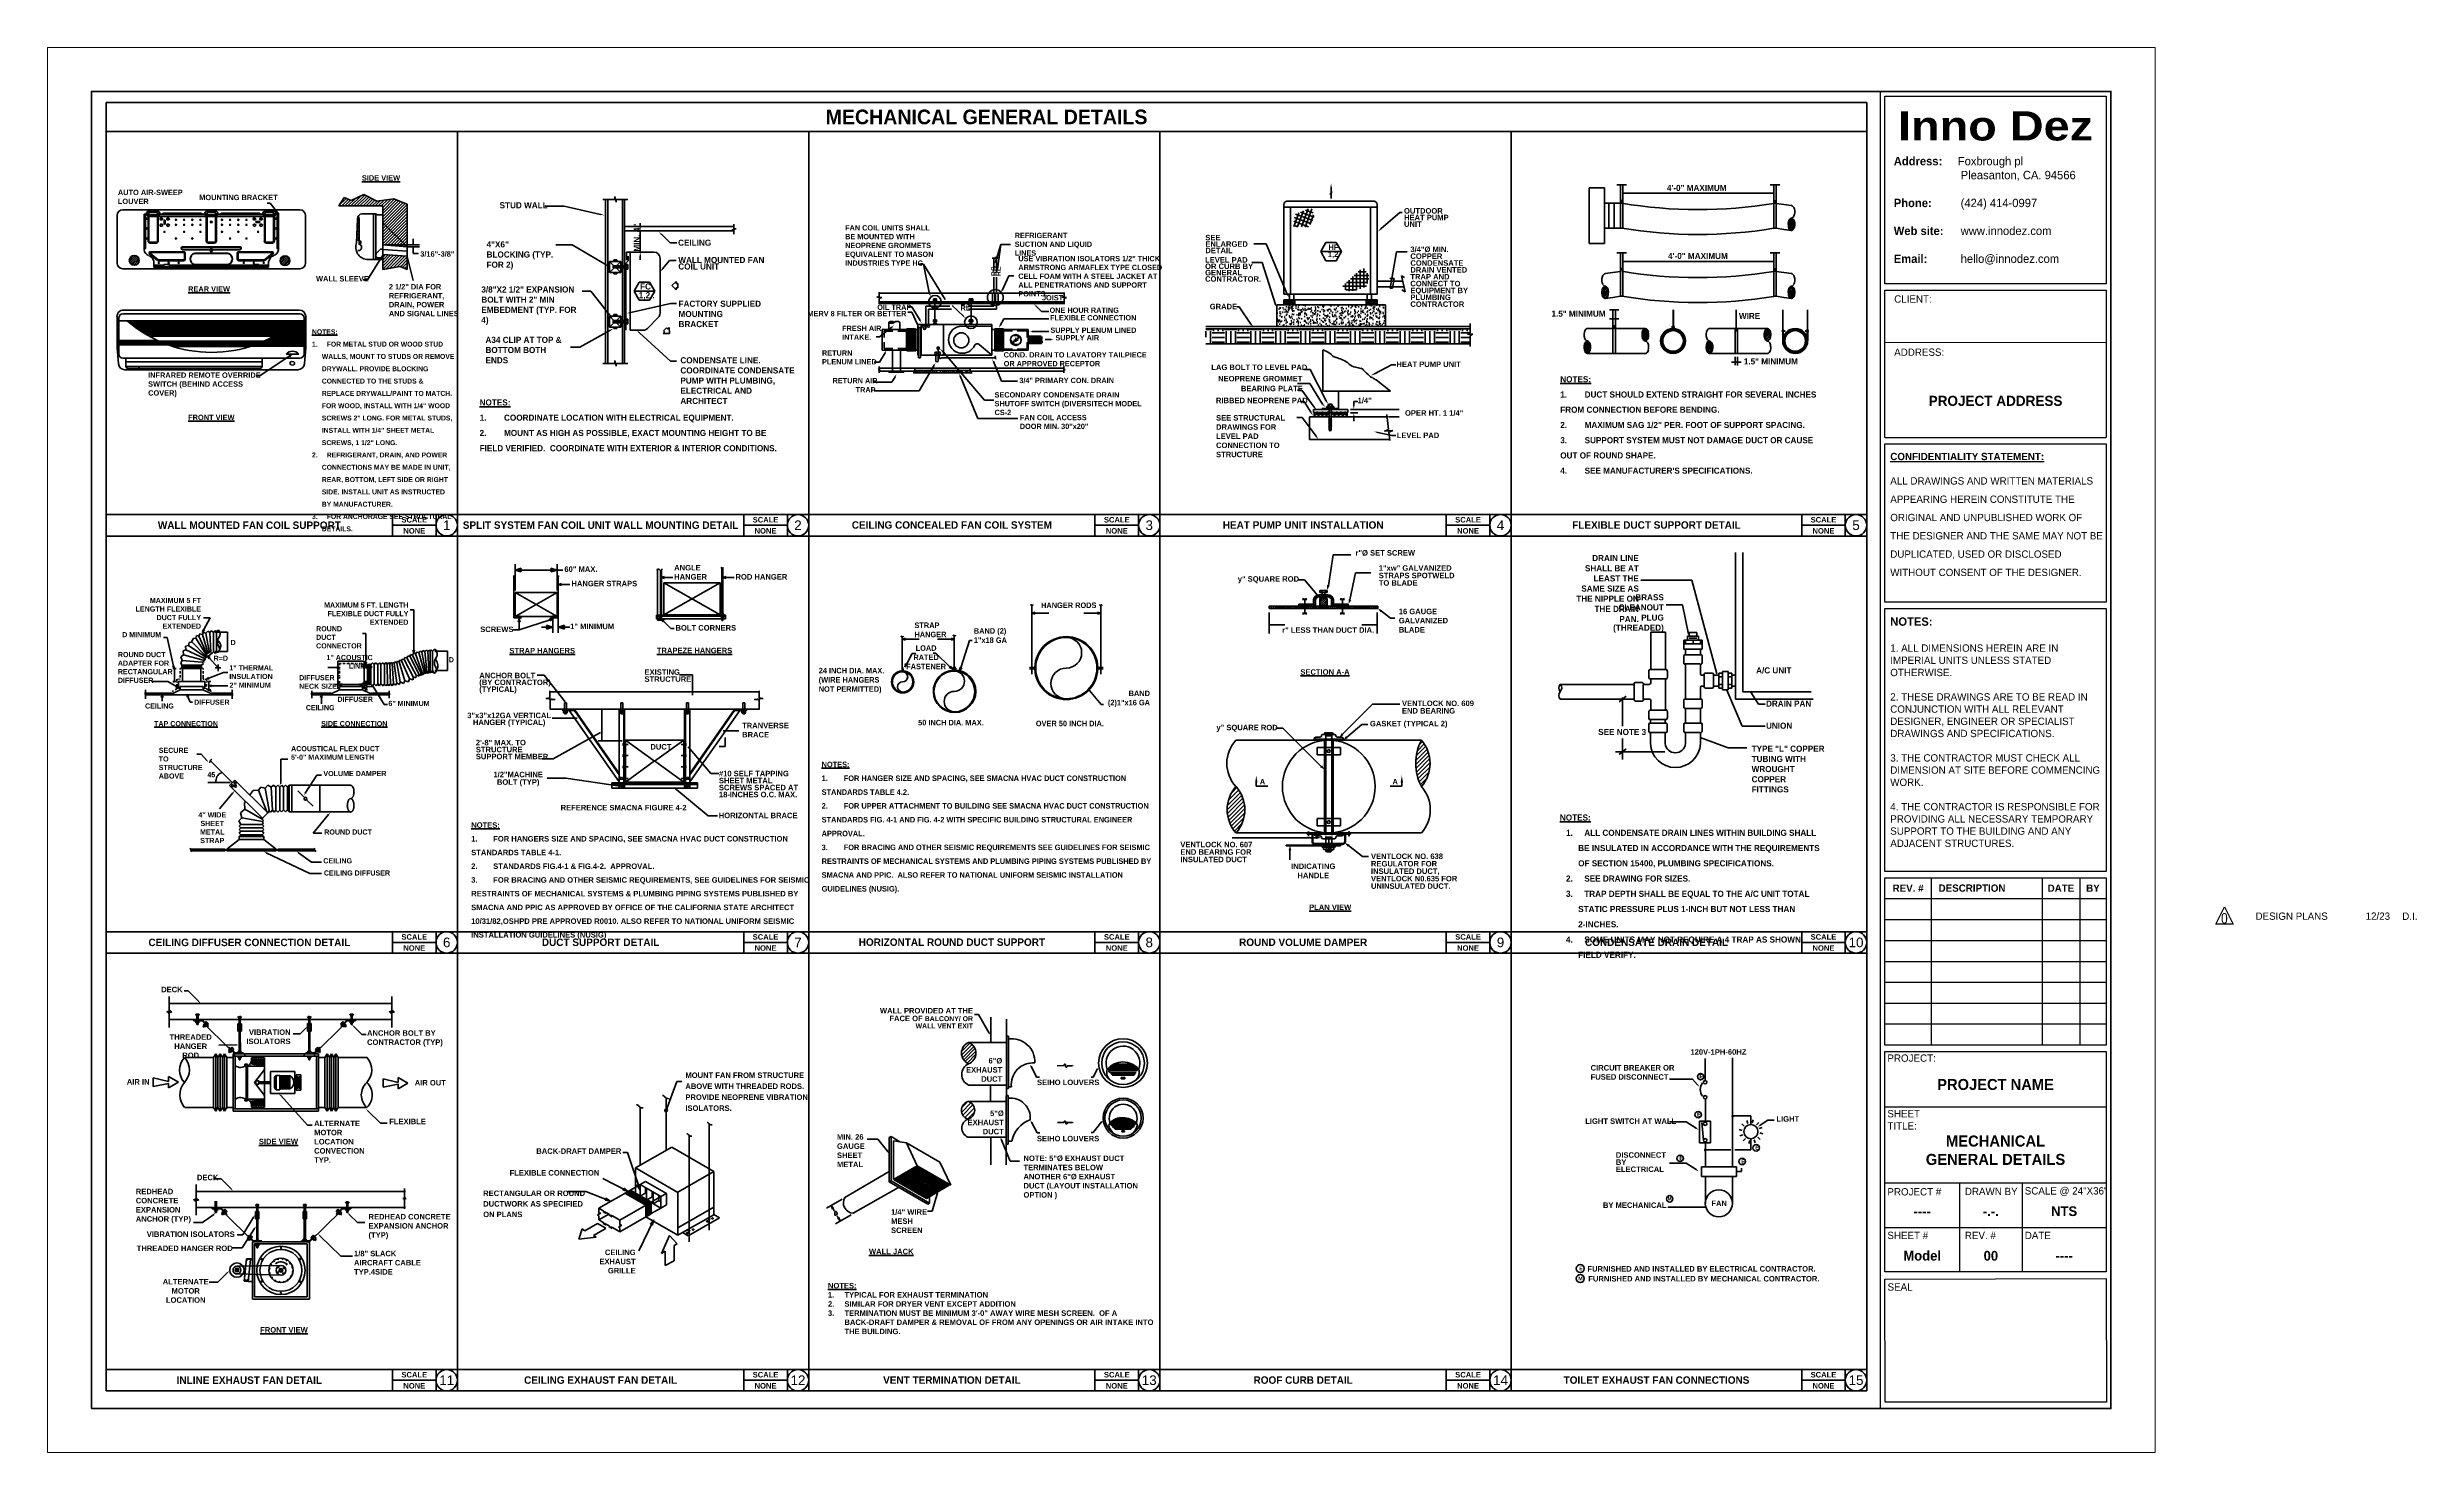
# Paper-space layout 'M 1.03' of a CAD drawing. Header units: inches. Extents: x -40 to 0.5, y 79.6 to 103.6.
# The model-space entities are those that its viewports show. They can reach past a viewport. Long polylines and large blocks are cut down to what shows.
import ezdxf
from ezdxf.enums import TextEntityAlignment as Align

# ---------------------------------------------------------------- set-up
doc = ezdxf.new("R2010")
doc.units = ezdxf.units.IN
doc.header["$MEASUREMENT"] = 0
doc.layers.get('DEFPOINTS').update_dxf_attribs({"color": 104})
doc.layers.add('PDF-TEXT', color=7, linetype='Continuous', lineweight=35)
doc.styles.add('123', font='ariblk.ttf')
doc.styles.add('Arial_1', font='arial.ttf', dxfattribs={"width": 0.8, "height": 4.5})
doc.styles.add('Arial_5', font='arial.ttf', dxfattribs={"height": 0.09375})
doc.styles.add('BOO', font='GOTHIC.TTF', dxfattribs={"height": 6})
doc.styles.add('Century Gothic_B', font='GOTHICB.TTF', dxfattribs={"height": 6.659722})
doc.styles.add('MtXpl_Century_Gothic_1', font='GOTHIC.TTF')
doc.styles.add('PDF Arial', font='arial.ttf')
doc.styles.add('PDF Arial Bold', font='arialbd.ttf')
doc.styles.get("Standard").update_dxf_attribs({"font": 'arial.ttf'})
doc.styles.add('TITLE', font='arialbd.ttf')

# ---------------------------------------------------------------- blocks, each defined once
blk = doc.blocks.new('TBLOCK')
for p, q in [((31.386, 19.855), (35.165, 19.855)), ((31.386, 17.336), (31.386, 19.855)), ((35.165, 19.855), (35.165, 17.336)), ((31.386, 17.336), (35.165, 17.336)), ((35.165, 17.336), (35.165, 17.336)), ((31.386, 6.961), (31.386, 9.818)), ((31.386, 9.818), (35.165, 9.818)), ((32.178, 9.818), (32.178, 6.961)), ((34.071, 9.818), (34.071, 6.961)), ((34.715, 9.818), (34.715, 6.961)), ((35.165, 9.818), (35.165, 6.961)), ((35.165, 7.318), (31.386, 7.318)), ((35.165, 6.961), (31.386, 6.961))]:
    blk.add_line(p, q)
at = {"lineweight": 60}
blk.add_lwpolyline([(0.752, 0.752), (35.248, 0.752), (35.248, 23.248), (0.752, 23.248)], close=True, dxfattribs=at)
for points in [[(31.312, 23.248), (35.248, 23.248), (35.248, 0.752), (31.312, 0.752)], [(31.386, 23.165), (35.165, 23.165), (35.165, 19.964), (31.386, 19.964)], [(31.386, 17.228), (35.165, 17.228), (35.165, 14.525), (31.386, 14.525)], [(31.386, 14.417), (35.165, 14.417), (35.165, 9.927), (31.386, 9.927)], [(31.386, 6.852), (35.165, 6.852), (35.165, 3.085), (31.386, 3.085)], [(31.386, 2.964), (35.165, 2.976), (35.17, 0.86), (31.391, 0.86)]]:
    blk.add_lwpolyline(points, close=True)
at = {"linetype": 'ByBlock', "lineweight": 0}
blk.add_lwpolyline([(31.386, 18.958), (35.165, 18.958)], dxfattribs=at)
for points in [[(31.386, 9.461), (35.165, 9.461)], [(31.386, 9.104), (35.165, 9.104)], [(31.386, 8.747), (35.165, 8.747)], [(31.386, 8.39), (35.165, 8.39)], [(31.386, 8.032), (35.165, 8.032)], [(31.386, 7.675), (35.165, 7.675)], [(31.386, 5.904), (35.165, 5.904)], [(31.386, 4.606), (35.165, 4.606)], [(32.661, 4.606), (32.661, 3.845)], [(33.731, 4.606), (33.731, 3.845)], [(31.386, 3.845), (35.165, 3.845)], [(32.661, 3.845), (32.661, 3.085)], [(33.731, 3.845), (33.731, 3.085)]]:
    blk.add_lwpolyline(points)
at = {"layer": 'DEFPOINTS', "color": 1, "lineweight": 5}
blk.add_lwpolyline([(0, 0), (36, 0), (36, 24), (0, 24)], close=True, dxfattribs=at)
for s, insert, char_height, width, attachment_point, style in [('Inno {\\C116;\\c3434259;Dez}', (33.276, 22.656), 0.5, 3.77936, 5, '123'), ('\\pxl1;{\\fCentury Gothic|b1|i0|c0|p34;DESCRIPTION}', (32.178, 9.64), 0.125, 1.8929, 4, 'MtXpl_Century_Gothic_1'), ('PROJECT:', (31.429, 6.8), 0.125, 0.80482, 1, 'MtXpl_Century_Gothic_1'), ('SHEET TITLE:', (31.429, 5.851), 0.125, 0.92848, 1, 'MtXpl_Century_Gothic_1'), ('PROJECT #', (31.429, 4.517), 0.125, 1.13059, 1, 'MtXpl_Century_Gothic_1'), ('DRAWN BY', (32.752, 4.523), 0.125, 0.96644, 1, 'MtXpl_Century_Gothic_1'), ('SCALE @ 24"X36"', (33.775, 4.533), 0.125, 1.37158, 1, 'MtXpl_Century_Gothic_1'), ('{\\fCentury Gothic|b1|i0|c0|p34;----}', (32.023, 4.122), 0.16667, 1.27489, 5, 'BOO'), ('{\\fCentury Gothic|b1|i0|c0|p34;-.-.}', (33.196, 4.122), 0.16667, 1.07063, 5, 'BOO'), ('SHEET #', (31.429, 3.772), 0.125, 0.77384, 1, 'MtXpl_Century_Gothic_1'), ('REV. #', (32.752, 3.772), 0.125, 0.84815, 1, 'MtXpl_Century_Gothic_1'), ('DATE', (33.775, 3.772), 0.125, 1.27222, 1, 'MtXpl_Century_Gothic_1'), ('{\\fCentury Gothic|b1|i0|c0|p34;00}', (33.196, 3.361), 0.16667, 1.07063, 5, 'BOO'), ('{\\fCentury Gothic|b1|i0|c0|p34;----}', (34.448, 3.366), 0.16667, 1.43384, 5, 'BOO'), ('SEAL', (31.432, 2.891), 0.125, 1.23328, 1, 'MtXpl_Century_Gothic_1')]:
    blk.add_mtext(s, dxfattribs=dict(insert=insert, char_height=char_height, width=width, attachment_point=attachment_point, style=style))
at = {"color": 2, "insert": (31.538, 22.129), "char_height": 0.14286, "width": 3.45939, "attachment_point": 1, "style": 'Arial_5'}
blk.add_mtext('{\\fCentury Gothic|b1|i0|c0|p34;\\C256;Address:     \\fCentury Gothic|b0|i0|c0|p34;Foxbrough pl \\P^I     ^IPleasanton, CA. 94566\\P  \\P\\fCentury Gothic|b1|i0|c0|p34;Phone:    ^I\\fCentury Gothic|b0|i0|c0|p34;(424) 414-0997\\P\\P\\fCentury Gothic|b1|i0|c0|p34;Web site: ^I\\fCentury Gothic|b0|i0|c0|p34;www.innodez.com\\P\\P\\fCentury Gothic|b1|i0|c0|p34;Email:       ^I\\fCentury Gothic|b0|i0|c0|p34;hello@innodez.com}', dxfattribs=at)
at = {"color": 2, "char_height": 0.125, "attachment_point": 1, "style": 'Century Gothic_B'}
for s, width, gutter_width, heights, insert in [('{\\fCentury Gothic|b0|i0|c0|p34;\\C256;CLIENT:}', 0.41588, 0.893, [0], (31.545, 19.765)), ('{\\fCentury Gothic|b0|i0|c0|p34;\\C256;ADDRESS:}', 146.02075, 0.893, [0], (31.545, 18.857)), ('{\\L\\C256;CONFIDENTIALITY STATEMENT:\\P\\pxqc;\\fCentury Gothic|b0|i0|c0|p34;\\l\\P\\psm1.5,q*;ALL DRAWINGS AND WRITTEN MATERIALS APPEARING HEREIN CONSTITUTE THE ORIGINAL AND UNPUBLISHED WORK OF THE DESIGNER AND THE SAME MAY NOT BE DUPLICATED, USED OR DISCLOSED WITHOUT CONSENT OF THE DESIGNER. }', 3.64659, 0.885, [2.55], (31.478, 17.075))]:
    blk.add_mtext_dynamic_manual_height_columns(s, width=width, gutter_width=gutter_width, heights=heights, dxfattribs=dict(at, insert=insert))
at = {"color": 3}
for s, insert, char_height, width, attachment_point, style in [('\\pxqc;{\\fCentury Gothic|b1|i0|c0|p34;PROJECT ADDRESS}', (33.276, 17.962), 0.17275, 3.77936, 5, 'BOO'), ('\\pxsm1;{\\fCentury Gothic|b0|i0|c0|p34;\\H0.01877x;1. ALL DIMENSIONS HEREIN ARE IN IMPERIAL UNITS UNLESS STATED OTHERWISE.\\P\\P2. THESE DRAWINGS ARE TO BE READ IN CONJUNCTION WITH ALL RELEVANT DESIGNER, ENGINEER OR SPECIALIST DRAWINGS AND SPECIFICATIONS.\\P\\P3. THE CONTRACTOR MUST CHECK ALL DIMENSION AT SITE BEFORE COMMENCING WORK.\\P\\P4. THE CONTRACTOR IS RESPONSIBLE FOR PROVIDING ALL NECESSARY TEMPORARY SUPPORT TO THE BUILDING AND ANY ADJACENT STRUCTURE\\H0.99998x;S.}', (31.478, 13.803), 6.659722, 3.61333, 1, 'Century Gothic_B'), ('{\\fCentury Gothic|b1|i0|c0|p34;PROJECT NAME}', (33.276, 6.286), 0.1875, 3.77936, 5, 'BOO')]:
    blk.add_mtext(s, dxfattribs=dict(at, insert=insert, char_height=char_height, width=width, attachment_point=attachment_point, style=style))
at = {"color": 2, "insert": (31.478, 14.264), "char_height": 0.14281, "attachment_point": 1}
blk.add_mtext_dynamic_manual_height_columns('{\\fCentury Gothic|b1|i0|c0|p34;\\C256;NOTES:}', width=146.02075, gutter_width=0.893, heights=[0], dxfattribs=at)
at = {"char_height": 0.125, "attachment_point": 5, "style": 'MtXpl_Century_Gothic_1'}
for s, insert in [('{\\fCentury Gothic|b1|i0|c0|p34;REV. #}', (31.782, 9.64)), ('{\\fCentury Gothic|b1|i0|c0|p34;DATE}', (34.393, 9.64)), ('{\\fCentury Gothic|b1|i0|c0|p34;BY}', (34.94, 9.64))]:
    blk.add_mtext(s, dxfattribs=dict(at, insert=insert))
blk = doc.blocks.new('A$C3681ba54')
blk.add_lwpolyline([(0, 0.242), (0, 0.242), (0.182, -0.121), (-0.182, -0.121)], close=True)
at = {"style": 'Arial_1', "width": 0.8}
blk.add_attdef('?', text='', height=0.225, dxfattribs=at).set_placement((0, 0), align=Align.MIDDLE_CENTER)
blk = doc.blocks.new('A$Cba0dbca3')
at = {"xscale": 0.81, "yscale": 0.81, "zscale": 0.81}
blk.add_blockref('A$C3681ba54', (0.386, -0.216), dxfattribs=at).add_auto_attribs({'?': '0'})
at = {"insert": (0.792, -0.179), "char_height": 0.125, "width": 1.8929, "attachment_point": 4, "style": 'MtXpl_Century_Gothic_1'}
blk.add_mtext('\\pxl1;DESIGN PLANS', dxfattribs=at)
at = {"char_height": 0.125, "attachment_point": 5, "style": 'MtXpl_Century_Gothic_1'}
for s, insert in [('12/23', (3.007, -0.179)), ('D.I.', (3.554, -0.179))]:
    blk.add_mtext(s, dxfattribs=dict(at, insert=insert))

msp = doc.modelspace()

# ---------------------------------------------------------------- hatches: boundary and pattern name
at = {"layer": 'PDF-TEXT', "transparency": 33554559}
for points in [[(8547.7, 1982.7), (8547.7, 1982.2), (8549.3, 1982.2), (8549.3, 1982.3), (8549.3, 1982.3), (8549.3, 1982.3), (8549.4, 1982.3), (8549.4, 1982.4), (8549.4, 1982.4), (8549.4, 1982.5), (8549.4, 1982.5), (8549.4, 1982.6), (8549.3, 1982.6), (8549.3, 1982.6), (8549.3, 1982.7)], [(8547.8, 1985.4), (8547.8, 1984.9), (8549.3, 1984.9), (8549.3, 1985), (8549.3, 1985), (8549.3, 1985), (8549.3, 1985), (8549.3, 1985), (8549.4, 1985), (8549.4, 1985.1), (8549.4, 1985.1), (8549.4, 1985.2), (8549.4, 1985.2), (8549.4, 1985.2), (8549.3, 1985.3), (8549.3, 1985.3), (8549.3, 1985.4)], [(8547.8, 1984.5), (8547.8, 1984), (8549.3, 1984), (8549.3, 1984.1), (8549.3, 1984), (8549.3, 1984.1), (8549.4, 1984.1), (8549.4, 1984.2), (8549.4, 1984.2), (8549.4, 1984.3), (8549.4, 1984.3), (8549.4, 1984.4), (8549.3, 1984.4), (8549.3, 1984.4), (8549.3, 1984.5)], [(8547.8, 1983.6), (8547.8, 1983.1), (8549.3, 1983.1), (8549.3, 1983.2), (8549.3, 1983.2), (8549.3, 1983.2), (8549.3, 1983.2), (8549.3, 1983.2), (8549.4, 1983.2), (8549.4, 1983.3), (8549.4, 1983.3), (8549.4, 1983.4), (8549.4, 1983.4), (8549.4, 1983.4), (8549.3, 1983.5), (8549.3, 1983.5), (8549.3, 1983.5), (8549.3, 1983.6)], [(8547.9, 1988), (8547.9, 1987.6), (8549.3, 1987.6), (8549.3, 1987.6), (8549.3, 1987.6), (8549.4, 1987.7), (8549.4, 1987.7), (8549.4, 1987.8), (8549.4, 1987.8), (8549.4, 1987.9), (8549.4, 1987.9), (8549.3, 1988), (8549.3, 1988), (8549.3, 1988)], [(8547.9, 1987.2), (8547.9, 1986.7), (8549.3, 1986.7), (8549.3, 1986.7), (8549.3, 1986.7), (8549.3, 1986.8), (8549.3, 1986.7), (8549.3, 1986.8), (8549.4, 1986.8), (8549.4, 1986.8), (8549.4, 1986.9), (8549.4, 1986.9), (8549.4, 1987), (8549.4, 1987), (8549.3, 1987.1), (8549.3, 1987.1), (8549.3, 1987.1), (8549.3, 1987.2)], [(8547.9, 1986.2), (8547.9, 1985.8), (8549.3, 1985.8), (8549.3, 1985.9), (8549.3, 1985.8), (8549.3, 1985.9), (8549.4, 1985.9), (8549.4, 1986), (8549.4, 1986), (8549.4, 1986), (8549.4, 1986.1), (8549.4, 1986.1), (8549.3, 1986.2), (8549.3, 1986.2), (8549.3, 1986.2)], [(8548, 1988.9), (8548, 1988.5), (8549.3, 1988.5), (8549.3, 1988.6), (8549.3, 1988.5), (8549.3, 1988.6), (8549.4, 1988.6), (8549.4, 1988.6), (8549.4, 1988.7), (8549.4, 1988.7), (8549.4, 1988.8), (8549.4, 1988.8), (8549.3, 1988.9), (8549.3, 1988.9), (8549.3, 1988.9), (8549.3, 1988.9)], [(8548.1, 1991.6), (8548.1, 1991.2), (8549.3, 1991.2), (8549.3, 1991.2), (8549.3, 1991.2), (8549.4, 1991.3), (8549.4, 1991.3), (8549.4, 1991.4), (8549.4, 1991.4), (8549.4, 1991.5), (8549.4, 1991.5), (8549.3, 1991.6), (8549.3, 1991.6), (8549.3, 1991.6)], [(8548.1, 1990.7), (8548.1, 1990.3), (8549.3, 1990.3), (8549.3, 1990.3), (8549.3, 1990.3), (8549.3, 1990.3), (8549.4, 1990.4), (8549.4, 1990.4), (8549.4, 1990.5), (8549.4, 1990.5), (8549.4, 1990.6), (8549.4, 1990.6), (8549.3, 1990.7), (8549.3, 1990.7), (8549.3, 1990.7)], [(8548.1, 1989.8), (8548.1, 1989.4), (8549.3, 1989.4), (8549.3, 1989.4), (8549.3, 1989.4), (8549.4, 1989.5), (8549.4, 1989.5), (8549.4, 1989.6), (8549.4, 1989.6), (8549.4, 1989.7), (8549.4, 1989.7), (8549.3, 1989.8), (8549.3, 1989.8), (8549.3, 1989.8)], [(8548.2, 1994.3), (8548.2, 1993.9), (8549.3, 1993.9), (8549.3, 1993.9), (8549.3, 1993.9), (8549.3, 1993.9), (8549.4, 1994), (8549.4, 1994), (8549.4, 1994), (8549.4, 1994.1), (8549.4, 1994.1), (8549.4, 1994.2), (8549.3, 1994.3), (8549.3, 1994.3), (8549.3, 1994.3)], [(8548.2, 1993.4), (8548.2, 1993), (8549.3, 1993), (8549.3, 1993), (8549.3, 1993), (8549.4, 1993.1), (8549.4, 1993.1), (8549.4, 1993.2), (8549.4, 1993.2), (8549.4, 1993.3), (8549.4, 1993.3), (8549.3, 1993.3), (8549.3, 1993.4), (8549.3, 1993.4)], [(8548.2, 1992.5), (8548.2, 1992.1), (8549.3, 1992.1), (8549.3, 1992.1), (8549.3, 1992.1), (8549.3, 1992.1), (8549.4, 1992.2), (8549.4, 1992.2), (8549.4, 1992.3), (8549.4, 1992.3), (8549.4, 1992.4), (8549.4, 1992.4), (8549.3, 1992.5), (8549.3, 1992.5), (8549.3, 1992.5)], [(8548.3, 1996.1), (8548.3, 1995.6), (8549.3, 1995.6), (8549.3, 1995.7), (8549.3, 1995.7), (8549.3, 1995.7), (8549.4, 1995.8), (8549.4, 1995.8), (8549.4, 1995.9), (8549.4, 1995.9), (8549.4, 1995.9), (8549.4, 1996), (8549.3, 1996.1), (8549.3, 1996.1), (8549.3, 1996.1)], [(8548.3, 1995.2), (8548.3, 1994.7), (8549.3, 1994.7), (8549.3, 1994.8), (8549.3, 1994.8), (8549.3, 1994.8), (8549.3, 1994.8), (8549.3, 1994.8), (8549.4, 1994.8), (8549.4, 1994.9), (8549.4, 1994.9), (8549.4, 1995), (8549.4, 1995.1), (8549.4, 1995.1), (8549.3, 1995.1), (8549.3, 1995.2), (8549.3, 1995.2)], [(8548.4, 1997.9), (8548.4, 1997.4), (8549.3, 1997.4), (8549.3, 1997.5), (8549.3, 1997.5), (8549.4, 1997.5), (8549.4, 1997.6), (8549.4, 1997.6), (8549.4, 1997.7), (8549.4, 1997.7), (8549.4, 1997.8), (8549.3, 1997.8), (8549.3, 1997.8), (8549.3, 1997.9)], [(8548.4, 1997), (8548.4, 1996.5), (8549.3, 1996.5), (8549.3, 1996.6), (8549.3, 1996.6), (8549.3, 1996.6), (8549.3, 1996.6), (8549.3, 1996.6), (8549.4, 1996.7), (8549.4, 1996.7), (8549.4, 1996.7), (8549.4, 1996.8), (8549.4, 1996.8), (8549.4, 1996.9), (8549.3, 1996.9), (8549.3, 1996.9), (8549.3, 1996.9), (8549.3, 1997)], [(8452, 1977.5), (8451.7, 1977.5), (8451.5, 1977.5), (8405, 1977.5), (8405, 1977.4), (8404.8, 1977.4), (8404.7, 1977.4), (8404.6, 1977.3), (8404.6, 1977.2), (8404.4, 1977.1), (8404.4, 1977.1), (8404.3, 1976.9), (8404.1, 1976.7), (8404.1, 1976.5), (8404.1, 1976.4), (8404.1, 1976.2), (8404.1, 1976), (8404.1, 1976), (8404.2, 1975.7), (8404.3, 1975.5), (8404.4, 1975.4), (8404.5, 1975.2), (8404.6, 1975.2), (8404.7, 1975.1), (8404.8, 1975.1), (8404.9, 1975), (8405, 1975), (8405.2, 1975), (8405.5, 1975), (8405.6, 1975), (8452.2, 1975), (8452.2, 1975), (8452.4, 1975.1), (8452.4, 1975.1), (8452.6, 1975.2), (8452.6, 1975.2), (8452.8, 1975.3), (8452.8, 1975.4), (8452.9, 1975.5), (8452.9, 1975.6), (8453, 1975.7), (8453, 1975.8), (8453.1, 1976), (8453.1, 1976), (8453.1, 1976.2), (8453.1, 1976.4), (8453.1, 1976.5), (8453, 1976.7), (8453, 1976.7), (8453, 1976.9), (8452.9, 1976.9), (8452.8, 1977.1), (8452.7, 1977.1), (8452.6, 1977.2), (8452.6, 1977.3), (8452.4, 1977.4), (8452.4, 1977.4), (8452.2, 1977.4), (8452.1, 1977.5)], [(8475.6, 1961.1), (8381.5, 1961.1), (8381.5, 1960.8), (8475.6, 1960.8)], [(8496.5, 1915.8), (8361, 1915.8), (8361.5, 1915.4), (8496.1, 1915.4)], [(8495, 1914.5), (8362.5, 1914.5), (8363, 1914.1), (8494.5, 1914.1)], [(8493.5, 1913.3), (8364.1, 1913.3), (8364.6, 1912.9), (8493, 1912.9)], [(8491.9, 1912), (8365.7, 1912), (8366.2, 1911.6), (8491.3, 1911.6)], [(8490.2, 1910.8), (8367.4, 1910.8), (8368, 1910.4), (8489.6, 1910.4)], [(8488.4, 1909.5), (8369.1, 1909.5), (8369.8, 1909.1), (8487.8, 1909.1)], [(8486.5, 1908.3), (8371, 1908.3), (8371.6, 1907.9), (8485.9, 1907.9)], [(8484.6, 1907), (8373, 1907), (8373.6, 1906.6), (8484, 1906.6)], [(8482.6, 1905.8), (8375, 1905.8), (8375.7, 1905.3), (8481.9, 1905.3)], [(8480.4, 1904.5), (8377.1, 1904.5), (8377.9, 1904.1), (8479.7, 1904.1)], [(8504.7, 1903.9), (8479.3, 1903.9), (8478.5, 1903.5), (8504.7, 1903.5)], [(8504.7, 1905.1), (8481.5, 1905.1), (8480.8, 1904.7), (8504.7, 1904.7)], [(8504.7, 1906.4), (8483.6, 1906.4), (8482.9, 1906), (8504.7, 1906)], [(8504.7, 1907.7), (8485.6, 1907.7), (8484.9, 1907.2), (8504.7, 1907.2)], [(8504.7, 1908.9), (8487.5, 1908.9), (8486.9, 1908.5), (8504.7, 1908.5)], [(8504.7, 1910.1), (8489.3, 1910.1), (8488.7, 1909.7), (8504.7, 1909.7)], [(8504.7, 1911.4), (8491, 1911.4), (8490.5, 1911), (8504.7, 1911)], [(8504.7, 1912.6), (8492.7, 1912.6), (8492.1, 1912.2), (8504.7, 1912.2)], [(8504.7, 1913.9), (8494.3, 1913.9), (8493.7, 1913.5), (8504.7, 1913.5)], [(8504.7, 1915.1), (8495.8, 1915.1), (8495.3, 1914.7), (8504.7, 1914.7)], [(8504.7, 1916.6), (8497.5, 1916.6), (8496.8, 1916), (8504.7, 1916)], [(8386.6, 1899.8), (8352.7, 1899.8), (8352.7, 1899.3), (8387.6, 1899.3)], [(8389.6, 1898.5), (8352.7, 1898.5), (8352.7, 1898.1), (8390.6, 1898.1)], [(8392.8, 1897.2), (8352.7, 1897.2), (8352.7, 1896.9), (8394, 1896.9)], [(8471.3, 1899.9), (8386.2, 1899.9), (8387.1, 1899.5), (8470.4, 1899.5)], [(8468.4, 1898.7), (8389.1, 1898.7), (8390.2, 1898.3), (8467.4, 1898.3)], [(8465.2, 1897.4), (8392.4, 1897.4), (8393.5, 1897), (8464.1, 1897)], [(8461.6, 1896.2), (8395.9, 1896.2), (8397.2, 1895.8), (8460.4, 1895.8)], [(8504.7, 1896.4), (8462.2, 1896.4), (8461, 1896), (8504.7, 1896)], [(8504.7, 1897.6), (8465.7, 1897.6), (8464.6, 1897.2), (8504.7, 1897.2)], [(8504.7, 1898.9), (8468.9, 1898.9), (8467.9, 1898.5), (8504.7, 1898.5)], [(8504.7, 1900.1), (8471.8, 1900.1), (8470.9, 1899.7), (8504.7, 1899.7)], [(8504.7, 1901.4), (8474.5, 1901.4), (8473.6, 1901), (8504.7, 1901)], [(8504.7, 1902.6), (8477, 1902.6), (8476.2, 1902.2), (8504.7, 1902.2)], [(8677.6, 1712.4), (8682.7, 1710.9), (8682, 1712.4), (8682.7, 1714)], [(8712.2, 1712.4), (8707.1, 1714), (8707.7, 1712.4), (8707.1, 1710.9)], [(8713.1, 1700.6), (8715.8, 1699.8), (8715.5, 1700.6), (8715.8, 1701.5)], [(8797.6, 1706.2), (8800.2, 1705.4), (8799.9, 1706.2), (8800.2, 1707)], [(8848, 1706.2), (8850.6, 1705.4), (8850.3, 1706.2), (8850.6, 1707)], [(9337.5, 1689.2), (9336, 1692.9), (9335.4, 1691.8), (9334.1, 1691.4)], [(9343.5, 1696.2), (9345.6, 1699.7), (9344.3, 1699.5), (9343.3, 1700.3)], [(8681.1, 1672.4), (8680.3, 1669.8), (8681.1, 1670.1), (8681.9, 1669.8)], [(8708.6, 1672.4), (8705.8, 1672.4), (8706.4, 1671.7), (8706.3, 1670.8)], [(8797.6, 1672.4), (8798.8, 1669.9), (8799.2, 1670.7), (8800, 1671.1)], [(9101.3, 1677.1), (9104, 1676.2), (9103.6, 1677.1), (9104, 1677.9)], [(9155.3, 1676.2), (9157.9, 1677.1), (9155.3, 1677.9), (9155.6, 1677.1)], [(9361, 1684.6), (9363.3, 1687.8), (9362.1, 1687.7), (9361.1, 1688.6)], [(9385.1, 1680.9), (9387.4, 1677.6), (9387.7, 1678.8), (9388.8, 1679.4)], [(8421.8, 1663.6), (8421.5, 1661.3), (8423, 1663), (8422.3, 1663)], [(8708.6, 1665.5), (8703.5, 1667.1), (8704.1, 1665.5), (8703.5, 1664)], [(8713.1, 1665.5), (8718.2, 1664), (8717.6, 1665.5), (8718.2, 1667.1)], [(8995, 1655.7), (8997.7, 1654.8), (8997.3, 1655.7), (8997.7, 1656.5)], [(9035.2, 1654.8), (9037.8, 1655.7), (9035.2, 1656.5), (9035.5, 1655.7)], [(8398.4, 1631.7), (8398, 1633.9), (8397.5, 1633.4), (8396.8, 1633.3)], [(8425.6, 1641.7), (8426.6, 1639.7), (8426.9, 1640.3), (8427.6, 1640.6)], [(8434.4, 1632.3), (8434.3, 1632.5), (8434.2, 1632.5), (8434.1, 1632.6), (8434, 1632.5), (8434, 1632.5), (8433.9, 1632.3), (8434, 1632.2), (8434, 1632.2), (8434.1, 1632.1), (8434.2, 1632.2), (8434.3, 1632.2)], [(8533.7, 1632.6), (8531.5, 1633.3), (8531.8, 1632.6), (8531.5, 1632)], [(8555.2, 1634.4), (8555.9, 1636.6), (8555.2, 1636.3), (8554.5, 1636.6)], [(8594.6, 1644.5), (8595.2, 1646.7), (8594.6, 1646.4), (8593.9, 1646.7)], [(8997.1, 1633.1), (8999.3, 1634.9), (8998.4, 1635), (8997.9, 1635.8)], [(9036.2, 1631.4), (9034.7, 1633.7), (9034.4, 1632.9), (9033.7, 1632.4)], [(9042.1, 1629.8), (9043.9, 1632), (9043, 1632), (9042.4, 1632.6)], [(8398.6, 1626.3), (8398.6, 1626.4), (8398.5, 1626.5), (8398.4, 1626.5), (8398.3, 1626.5), (8398.2, 1626.4), (8398.2, 1626.3), (8398.2, 1626.2), (8398.3, 1626.1), (8398.4, 1626.1), (8398.5, 1626.1), (8398.6, 1626.2)], [(8401.8, 1615.8), (8400.2, 1617.4), (8400.1, 1616.7), (8399.5, 1616.2)], [(8424.6, 1622.9), (8426.9, 1623.1), (8426.4, 1623.6), (8426.4, 1624.4)], [(8426.5, 1617.5), (8428.7, 1616.8), (8428.4, 1617.4), (8428.7, 1618.1)], [(8427, 1617.5), (8426.9, 1617.6), (8426.9, 1617.7), (8426.7, 1617.8), (8426.6, 1617.7), (8426.6, 1617.6), (8426.5, 1617.5), (8426.6, 1617.4), (8426.6, 1617.3), (8426.7, 1617.3), (8426.9, 1617.3), (8426.9, 1617.4)], [(8535.9, 1619.2), (8533.7, 1618.5), (8535.9, 1617.8), (8535.6, 1618.5)], [(8552.5, 1618.5), (8550.3, 1619.2), (8550.6, 1618.5), (8550.3, 1617.8)], [(8556.2, 1617.4), (8555.5, 1619.6), (8554.9, 1617.4), (8555.5, 1617.7)], [(8555.5, 1614.2), (8556.2, 1616.4), (8555.5, 1616.1), (8554.9, 1616.4)], [(8388.3, 1610.2), (8387.6, 1608), (8388.3, 1608.2), (8389, 1608)], [(8408.5, 1610.6), (8408.7, 1608.3), (8409.3, 1608.8), (8410, 1608.8)], [(8518.9, 1610.2), (8518.2, 1608), (8518.9, 1608.3), (8519.5, 1608)], [(9353.6, 1575.3), (9357.1, 1577.2), (9355.9, 1577.7), (9355.4, 1578.9)], [(9356.7, 1572.9), (9360.4, 1574.5), (9359.3, 1575.1), (9358.9, 1576.3)], [(9341.2, 1548.9), (9339.3, 1552.5), (9338.8, 1551.3), (9337.7, 1550.8)], [(9404.5, 1538), (9404.5, 1537.9), (9404.9, 1537.9), (9404.9, 1538), (9405.7, 1538), (9404.7, 1544), (9403.7, 1538)], [(9313, 1486.3), (9311.8, 1482.5), (9313, 1482.9), (9314.2, 1482.5)], [(9338.4, 1493), (9334.5, 1494.2), (9335, 1493), (9334.5, 1491.9)], [(9358.1, 1488.7), (9360.5, 1485.4), (9360.8, 1486.6), (9361.9, 1487.3)], [(9082.2, 1330.3), (9080.5, 1330.3), (9080.5, 1287.3), (9082.2, 1287.3)], [(9134.6, 1306.3), (9134.5, 1305.7), (9136.4, 1305.9)], [(9081.9, 1281.7), (9080.4, 1281.7), (9080.4, 1241.8), (9081.9, 1241.8)], [(9677.2, 1264.8), (9677.2, 1265.1), (9677, 1265.5), (9676.8, 1265.7), (9676.4, 1265.9), (9676, 1266), (9675.7, 1265.9), (9675.3, 1265.7), (9675.1, 1265.5), (9674.9, 1265.1), (9674.9, 1264.8), (9674.9, 1264.4), (9675.1, 1264.1), (9675.3, 1263.8), (9675.7, 1263.6), (9676, 1263.6), (9676.4, 1263.6), (9676.8, 1263.8), (9677, 1264.1), (9677.2, 1264.4)], [(9134.6, 1259.7), (9134.6, 1259.1), (9136.5, 1259.4)], [(9654.7, 1237), (9654.7, 1237.3), (9654.5, 1237.7), (9654.3, 1238), (9653.9, 1238.1), (9653.6, 1238.2), (9653.2, 1238.1), (9652.8, 1238), (9652.6, 1237.7), (9652.4, 1237.3), (9652.4, 1237), (9652.4, 1236.6), (9652.6, 1236.3), (9652.8, 1236), (9653.2, 1235.9), (9653.6, 1235.8), (9653.9, 1235.9), (9654.3, 1236), (9654.5, 1236.3), (9654.7, 1236.6)], [(8938.8, 1188.9), (8936.8, 1191.4), (8937.7, 1188.9), (8937.9, 1188.4)], [(8943.2, 1181.1), (8943, 1181.7), (8942.1, 1181.1), (8944.1, 1178.6)]]:
    msp.add_hatch(color=256, dxfattribs=at).paths.add_polyline_path(points)
h = msp.add_hatch(color=256, dxfattribs=at)
h.paths.add_polyline_path([(8442.9, 1962.8), (8443.1, 1962.9), (8443.5, 1963.1), (8444, 1963.4), (8444.1, 1963.5), (8444.4, 1963.8), (8444.6, 1963.9), (8444.9, 1964.3), (8445, 1964.5), (8445.2, 1964.8), (8445.4, 1965.1), (8445.5, 1965.4), (8445.7, 1965.7), (8445.8, 1966), (8445.9, 1966.4), (8446, 1967), (8446, 1967.7), (8445.9, 1968.4), (8445.8, 1968.7), (8445.7, 1969), (8445.5, 1969.3), (8445.4, 1969.7), (8445.2, 1969.9), (8445, 1970.2), (8444.9, 1970.4), (8444.6, 1970.8), (8444.4, 1970.9), (8444.1, 1971.2), (8444, 1971.3), (8443.5, 1971.6), (8443.1, 1971.8), (8442.9, 1971.9), (8442.2, 1972.1), (8415, 1972.1), (8414.3, 1971.9), (8414.1, 1971.8), (8413.7, 1971.6), (8413.2, 1971.3), (8413.1, 1971.2), (8412.8, 1970.9), (8412.6, 1970.8), (8412.3, 1970.4), (8412.2, 1970.2), (8412, 1969.9), (8411.8, 1969.7), (8411.6, 1969.3), (8411.5, 1969), (8411.4, 1968.7), (8411.3, 1968.4), (8411.2, 1967.7), (8411.2, 1967), (8411.3, 1966.4), (8411.4, 1966), (8411.5, 1965.7), (8411.6, 1965.4), (8411.8, 1965.1), (8412, 1964.8), (8412.2, 1964.5), (8412.3, 1964.3), (8412.6, 1963.9), (8412.8, 1963.8), (8413.1, 1963.5), (8413.2, 1963.4), (8413.7, 1963.1), (8414.1, 1962.9), (8414.3, 1962.8), (8415, 1962.6), (8442.2, 1962.6)])
h.paths.add_polyline_path([(8415, 1962.9), (8414.4, 1963.1), (8413.7, 1963.4), (8413.6, 1963.5), (8413.2, 1963.8), (8413, 1963.9), (8412.7, 1964.3), (8412.6, 1964.5), (8412.3, 1964.8), (8412.2, 1965.1), (8412, 1965.4), (8411.9, 1965.7), (8411.7, 1966), (8411.6, 1966.7), (8411.5, 1967.4), (8411.6, 1968), (8411.6, 1968.4), (8411.7, 1968.7), (8411.9, 1969), (8412, 1969.3), (8412.2, 1969.7), (8412.3, 1969.9), (8412.6, 1970.2), (8412.7, 1970.4), (8413, 1970.8), (8413.2, 1970.9), (8413.6, 1971.2), (8413.7, 1971.3), (8414.4, 1971.6), (8415, 1971.8), (8442.2, 1971.8), (8442.9, 1971.6), (8443.5, 1971.3), (8443.6, 1971.2), (8444, 1970.9), (8444.2, 1970.8), (8444.5, 1970.4), (8444.6, 1970.2), (8444.9, 1969.9), (8445.1, 1969.7), (8445.2, 1969.3), (8445.3, 1969), (8445.5, 1968.7), (8445.5, 1968.4), (8445.6, 1968), (8445.7, 1967.4), (8445.6, 1966.7), (8445.5, 1966), (8445.3, 1965.7), (8445.2, 1965.4), (8445.1, 1965.1), (8444.9, 1964.8), (8444.6, 1964.5), (8444.5, 1964.3), (8444.2, 1963.9), (8444, 1963.8), (8443.6, 1963.5), (8443.5, 1963.4), (8442.9, 1963.1), (8442.2, 1962.9)], flags=0)
at = {"layer": 'PDF-TEXT'}
h = msp.add_hatch(dxfattribs=at)
h.set_pattern_fill('AR-CONC', color=256)
h.set_pattern_definition([(50, (-2.811, 10.7785), (7.172602, -0.6275213), [0.75, -8.25]), (355, (-2.811, 10.7785), (-1.3875133, 7.5219213), [0.6, -6.6]), (100.451444, (-2.2135, 10.726), (5.7850885, 6.8944), [0.637402, -7.011421]), (46.1842, (-2.811, 12.7785), (10.672413, -1.655193), [1.125, -12.375]), (96.63564, (-1.922, 12.641), (9.34662, 9.741186), [0.956103, -10.517138]), (351.18416, (-2.811, 12.778), (9.34662, 9.741186), [0.9, -9.9]), (21, (-1.811, 12.2785), (5.9690705, -4.026189), [0.75, -8.25]), (326, (-1.811, 12.2785), (2.4331533, 7.2515005), [0.6, -6.6]), (71.451445, (-1.314, 11.943), (8.402224, 3.2253115), [0.637402, -7.011421]), (37.5, (-2.8113, 10.7785), (0.12159855, 3.32893854), [0, -6.52, 0, -6.7, 0, -6.625]), (7.5, (-2.8113, 10.7785), (2.6306954, 3.9441171), [0, -3.82, 0, -6.37, 0, -2.525]), (327.5, (-5.0413, 10.7785), (5.33822436, -0.2255487), [0, -2.5, 0, -7.8, 0, -10.35]), (317.5, (-6.0413, 10.7785), (5.8318617, 1.0010498), [0, -3.25, 0, -5.18, 0, -7.35])])
h.paths.add_polyline_path([(9391.4, 1929.9), (9302.3, 1929.9), (9302.3, 1912), (9391.4, 1912)])
at = {"layer": 'PDF-TEXT', "transparency": 33554559}
h = msp.add_hatch(color=256, dxfattribs=at)
h.paths.add_polyline_path([(9577.3, 1918.4), (9577.3, 1918.2), (9577.4, 1918), (9577.6, 1917.9), (9577.8, 1917.9), (9578, 1917.9), (9578.2, 1918), (9578.3, 1918.2), (9578.3, 1918.4), (9578.3, 1918.6), (9578.2, 1918.8), (9578, 1918.9), (9577.8, 1918.9), (9577.6, 1918.9), (9577.4, 1918.8), (9577.3, 1918.6)])
h.paths.add_polyline_path([(9577.6, 1918.5), (9577.7, 1918.6), (9577.7, 1918.6), (9577.9, 1918.6), (9577.9, 1918.6), (9578, 1918.4), (9577.9, 1918.3), (9577.9, 1918.3), (9577.9, 1918.3), (9577.7, 1918.3), (9577.7, 1918.3), (9577.6, 1918.3)], flags=0)
h = msp.add_hatch(color=256, dxfattribs=at)
h.paths.add_polyline_path([(9579.4, 1918.4), (9579.4, 1918.2), (9579.5, 1918), (9579.7, 1917.9), (9579.9, 1917.9), (9580.1, 1917.9), (9580.2, 1918), (9580.4, 1918.2), (9580.4, 1918.4), (9580.4, 1918.6), (9580.2, 1918.8), (9580.1, 1918.9), (9579.9, 1918.9), (9579.7, 1918.9), (9579.5, 1918.8), (9579.4, 1918.6)])
h.paths.add_polyline_path([(9579.7, 1918.5), (9579.7, 1918.6), (9579.8, 1918.6), (9580, 1918.6), (9580, 1918.6), (9580, 1918.5), (9580, 1918.3), (9580, 1918.3), (9580, 1918.3), (9579.8, 1918.3), (9579.7, 1918.3), (9579.7, 1918.3)], flags=0)

# ---------------------------------------------------------------- linework, layer by layer
at = {"layer": 'DEFPOINTS'}
msp.add_lwpolyline([(8330.7, 2105.4), (9797.6, 2105.4), (9797.6, 1024.3), (8330.7, 1024.3)], close=True, dxfattribs=at)
at = {"layer": 'PDF-TEXT', "color": 42, "lineweight": 100}
for p, q in [((8342.4, 1039.4), (8342.4, 2095.8)), ((8342.4, 2095.8), (9785.9, 2095.8)), ((9785.9, 2095.8), (9785.9, 1039.4)), ((9785.9, 2071.8), (8342.4, 2071.8)), ((8630.4, 2071.8), (8630.4, 1039.4)), ((8918.4, 2071.8), (8918.4, 1039.4)), ((9206.4, 2071.8), (9206.4, 1039.4)), ((9494.4, 2071.8), (9494.4, 1039.4)), ((8342.4, 1740.3), (9785.9, 1740.3)), ((8342.4, 1398.3), (9785.9, 1398.3)), ((9785.9, 1039.4), (8342.4, 1039.4))]:
    msp.add_line(p, q, dxfattribs=at)
at = {"layer": 'PDF-TEXT'}
for p, q in [((8553.6, 2020.3), (8543.3, 2015.4)), ((8564.3, 2014.9), (8553.6, 2020.3)), ((9347.7, 2022.4), (9345.6, 2020.5)), ((9345.6, 2020.5), (9347.2, 2020.7)), ((9346.1, 2022.1), (9347.7, 2022.4)), ((9346.7, 2026.1), (9346.7, 2017.1)), ((9558.3, 2025.8), (9570.8, 2025.8)), ((9558.3, 1980.2), (9558.3, 2025.8)), ((9570.8, 2025.8), (9570.8, 1980.2)), ((9581.1, 2028.3), (9588.8, 2028.3)), ((9583.9, 2028.5), (9583.9, 1992.8)), ((9586, 1992.6), (9586, 2028.5)), ((9586, 2021.3), (9709.6, 2021.3)), ((9706.8, 2028.3), (9714.5, 2028.3)), ((9709.6, 2028.3), (9709.6, 1992.6)), ((9711.7, 2028.3), (9711.7, 1992.6)), ((8351.4, 2003), (8351.4, 1964.1)), ((8501.2, 2007.7), (8356.1, 2007.7)), ((8373.5, 2004.2), (8376.8, 2004.2)), ((8374.6, 2003.1), (8373.5, 2004.2)), ((8373.5, 2004.2), (8373.5, 1974.9)), ((8374.6, 1976.1), (8374.6, 2003.1)), ((8375.5, 2005.5), (8376.8, 2006.7)), ((8375.5, 2004.2), (8375.5, 2005.5)), ((8375.5, 2004.8), (8376.8, 2004.8)), ((8376.8, 2002.3), (8375.5, 2004.2)), ((8376.8, 2006.7), (8385.1, 2006.7)), ((8377.4, 2003.5), (8376.8, 2002.3)), ((8376.8, 1982.2), (8376.8, 2002.3)), ((8376.8, 2002.3), (8480.4, 2002.3)), ((8377.4, 2005.5), (8384.4, 2005.5)), ((8377.4, 2003.5), (8377.4, 2005.5)), ((8384.4, 2003.5), (8377.4, 2003.5)), ((8377.5, 1982), (8377.5, 2002.3)), ((8384.4, 2005.5), (8384.4, 2003.5)), ((8385.1, 2002.3), (8384.4, 2003.5)), ((8384.4, 2002.3), (8384.4, 1982)), ((8386.3, 2004.8), (8385, 2004.8)), ((8423.2, 2004.2), (8385, 2004.2)), ((8385.1, 2006.7), (8386.3, 2005.5)), ((8386.3, 2004.2), (8385.1, 2002.3)), ((8385.1, 2002.3), (8385.1, 1982.2)), ((8386, 2003.8), (8423.5, 2003.8)), ((8386.3, 2005.5), (8386.3, 2004.2)), ((8387.2, 2001), (8388.3, 2001)), ((8420.6, 2005.1), (8388.9, 2005.1)), ((8388.9, 2005.1), (8388.9, 2004.2)), ((8393.8, 2001), (8392.6, 2001)), ((8420.6, 2004.2), (8420.6, 2005.1)), ((8424.4, 2006.7), (8423.2, 2005.5)), ((8423.2, 2005.5), (8423.2, 2004.2)), ((8423.2, 2004.8), (8424.5, 2004.8)), ((8424.4, 2002.3), (8423.2, 2004.2)), ((8432.8, 2006.7), (8424.4, 2006.7)), ((8425.1, 2003.5), (8424.4, 2002.3)), ((8424.4, 2002.3), (8424.4, 1982.2)), ((8432.1, 2005.5), (8425.1, 2005.5)), ((8425.1, 2005.5), (8425.1, 2003.5)), ((8425.1, 2003.5), (8432.1, 2003.5)), ((8425.1, 2002.3), (8425.1, 1982)), ((8432.1, 2003.5), (8432.1, 2005.5)), ((8432.1, 2003.5), (8432.8, 2002.3)), ((8432.1, 1982), (8432.1, 2002.3)), ((8434, 2004.8), (8432.7, 2004.8)), ((8472.1, 2004.2), (8432.7, 2004.2)), ((8434, 2005.5), (8432.8, 2006.7)), ((8432.8, 2002.3), (8434, 2004.2)), ((8432.8, 1982.2), (8432.8, 2002.3)), ((8471.2, 2003.8), (8433.7, 2003.8)), ((8433.9, 2005.5), (8433.9, 2004.2)), ((8434, 2004.2), (8434, 2005.5)), ((8436.6, 2004.2), (8436.6, 2005.1)), ((8436.6, 2005.1), (8468.3, 2005.1)), ((8464.5, 2001), (8463.4, 2001)), ((8468.3, 2005.1), (8468.3, 2004.2)), ((8468.9, 2001), (8470, 2001)), ((8472.1, 2006.7), (8470.9, 2005.5)), ((8470.9, 2005.5), (8470.9, 2004.2)), ((8470.9, 2004.8), (8472.1, 2004.8)), ((8470.9, 2004.2), (8472.1, 2002.3)), ((8480.4, 2006.7), (8472.1, 2006.7)), ((8472.1, 2002.3), (8472.7, 2003.5)), ((8472.1, 2002.3), (8472.1, 1982.2)), ((8479.7, 2005.5), (8472.7, 2005.5)), ((8472.7, 2005.5), (8472.7, 2003.5)), ((8472.7, 2003.5), (8479.7, 2003.5)), ((8472.8, 2002.3), (8472.8, 1982)), ((8476.9, 2013.3), (8474.4, 2013.3)), ((8483.9, 2004.2), (8476.9, 2013.3)), ((8479.7, 2003.5), (8479.7, 2005.5)), ((8479.7, 2003.5), (8480.4, 2002.3)), ((8479.7, 1982), (8479.7, 2002.3)), ((8481.6, 2005.5), (8480.4, 2006.7)), ((8481.6, 2004.8), (8480.4, 2004.8)), ((8480.4, 2002.3), (8481.6, 2004.2)), ((8483.7, 2004.2), (8480.4, 2004.2)), ((8480.4, 2002.3), (8480.4, 1982.2)), ((8481.6, 2004.2), (8481.6, 2005.5)), ((8482.6, 2003.1), (8483.7, 2004.2)), ((8482.6, 1976.1), (8482.6, 2003.1)), ((8483.7, 2004.2), (8483.7, 1974.9)), ((8505.9, 1964.1), (8505.9, 2003)), ((8532.9, 2010.9), (8539.2, 2017.1)), ((8537.6, 2017.8), (8533.2, 2010.9)), ((8533.2, 2010.9), (8569.1, 2010.9)), ((8535.5, 2010.9), (8541.1, 2016.4)), ((8543.3, 2015.4), (8537.6, 2017.8)), ((8538, 2010.9), (8542.8, 2015.6)), ((8540.5, 2010.9), (8546.8, 2017.1)), ((8543, 2010.9), (8551.5, 2019.3)), ((8545.5, 2010.9), (8554.5, 2019.8)), ((8548, 2010.9), (8556.2, 2019)), ((8550.5, 2010.9), (8557.8, 2018.2)), ((8563.4, 2004.5), (8552.2, 2004.5)), ((8553, 2010.9), (8559.5, 2017.3)), ((8555.5, 2010.9), (8561.1, 2016.5)), ((8558, 2010.9), (8562.8, 2015.6)), ((8560.5, 2010.9), (8564.5, 2014.9)), ((8561.5, 1967), (8561.5, 2004.5)), ((8563, 2010.9), (8567.4, 2015.3)), ((8563.4, 2004.5), (8563.4, 1967)), ((8564.2, 2003.9), (8563.4, 2004.5)), ((8578.3, 2016.6), (8564.3, 2014.9)), ((8569.1, 2003.5), (8565.3, 2003.5)), ((8565.5, 2010.9), (8570.2, 2015.6)), ((8568, 2010.9), (8573.1, 2016)), ((8569.1, 2007), (8578.6, 2016.5)), ((8569.1, 2009.5), (8575.9, 2016.3)), ((8569.1, 2004.6), (8580.4, 2015.8)), ((8569.1, 2002.1), (8582.2, 2015.1)), ((8569.1, 1999.6), (8584, 2014.4)), ((8569.1, 1997.1), (8585.8, 2013.7)), ((8569.1, 1994.6), (8587.5, 2013)), ((8569.1, 1992.2), (8589.3, 2012.2)), ((8569.1, 2010.9), (8569.1, 1958.7)), ((8569.1, 1989.7), (8589.3, 2009.7)), ((8569.1, 1987.2), (8589.3, 2007.3)), ((8569.1, 1984.7), (8589.3, 2004.8)), ((8569.1, 1982.3), (8589.3, 2002.3)), ((8589.3, 2012.3), (8578.3, 2016.6)), ((8589.3, 1958.7), (8589.3, 2012.3)), ((8702.1, 2010.6), (8717.9, 2010.6)), ((8717.9, 2010.6), (8747.6, 2003.9)), ((8749.7, 2016.1), (8759.5, 2016.1)), ((8751.8, 2016.1), (8751.8, 1881.8)), ((8753.7, 2016.1), (8753.7, 1882.5)), ((8759.5, 2016.1), (8759.5, 2018.5)), ((8759.5, 2018.5), (8760.6, 2013.9)), ((8760.6, 2013.9), (8760.6, 2016.1)), ((8760.6, 2016.1), (8770, 2016.1)), ((8765.7, 2016.1), (8765.7, 1881.9)), ((8767.5, 2016.1), (8767.5, 1881.8)), ((9308, 2009.9), (9308, 2012.2)), ((9308, 2009.9), (9384.4, 2009.9)), ((9308, 1938.6), (9308, 2009.9)), ((9310.5, 2014.7), (9381.9, 2014.7)), ((9313.4, 2009.9), (9313.4, 1938.6)), ((9320.2, 2005.2), (9316.2, 1994.1)), ((9316.4, 2001.3), (9330, 1996.4)), ((9317.6, 2004.1), (9331.8, 1998.9)), ((9324, 2006.8), (9319.2, 1994)), ((9321.6, 2005.8), (9332.9, 2001.7)), ((9327.8, 2008.4), (9322.4, 1993.8)), ((9330.9, 2008.4), (9325.5, 1993.6)), ((9325.6, 2007.5), (9331.9, 2005.2)), ((9332.3, 2003.6), (9329.4, 1995.6)), ((9379, 2009.9), (9379, 1938.6)), ((9384.4, 2012.1), (9384.4, 1938.6)), ((9403, 2005.6), (9387.6, 1992.1)), ((9405, 2005.6), (9403, 2005.6)), ((9586, 2013.2), (9570.8, 2013.2)), ((9574.5, 2013.2), (9574.5, 1992.8)), ((9578.7, 2013.2), (9578.7, 1992.8)), ((9583.9, 2015.4), (9586, 2015.4)), ((9584.9, 2014.5), (9584.7, 2014.4)), ((9584.7, 2014.4), (9584.7, 2014.1)), ((9584.7, 2014.1), (9584.9, 2013.9)), ((9585.2, 2014.4), (9584.9, 2014.5)), ((9584.9, 2013.9), (9585.2, 2014.1)), ((9585.2, 2014.1), (9585.2, 2014.4)), ((9709.6, 2015.2), (9711.7, 2015.2)), ((9709.6, 2013.2), (9711.7, 2013.2)), ((9710.6, 2014.4), (9710.3, 2014.3)), ((9710.3, 2014.3), (9710.3, 2014)), ((9710.3, 2014), (9710.6, 2013.8)), ((9710.8, 2014.3), (9710.6, 2014.4)), ((9710.6, 2013.8), (9710.8, 2014)), ((9710.8, 2014), (9710.8, 2014.3)), ((9711.7, 2013), (9717.9, 2012)), ((9717.9, 2012), (9724.2, 2011.2)), ((8387.2, 1999.5), (8388.3, 1999.5)), ((8387.2, 1995.9), (8388.3, 1995.9)), ((8387.2, 1994.3), (8388.3, 1994.3)), ((8390, 1996.3), (8390, 1999.1)), ((8390.9, 1999.1), (8390.9, 1996.3)), ((8393.8, 1999.5), (8392.6, 1999.5)), ((8393.8, 1995.9), (8392.6, 1995.9)), ((8393.8, 1994.3), (8392.6, 1994.3)), ((8428.6, 1998.8), (8427.7, 1997.3)), ((8427.7, 1997.3), (8429.5, 1997.3)), ((8429.5, 1997.3), (8428.6, 1998.8)), ((8463.4, 1999.5), (8464.5, 1999.5)), ((8463.4, 1995.9), (8464.5, 1995.9)), ((8464.5, 1994.3), (8463.4, 1994.3)), ((8468.2, 1998.2), (8465.4, 1998.2)), ((8465.4, 1997.3), (8468.2, 1997.3)), ((8467.1, 1997.7), (8466.3, 1997.7)), ((8470, 1999.5), (8468.9, 1999.5)), ((8470, 1995.9), (8468.9, 1995.9)), ((8468.9, 1994.3), (8470, 1994.3)), ((8548.5, 2000.4), (8547.6, 1980.6)), ((8549.3, 1997.9), (8549.3, 1997.4)), ((8549.3, 1997), (8549.3, 1996.5)), ((8549.3, 1996.1), (8549.3, 1995.6)), ((8549.3, 1995.2), (8549.3, 1994.7)), ((8549.3, 1994.3), (8549.3, 1993.9)), ((8549.3, 1993.4), (8549.3, 1993)), ((8549.3, 1992.5), (8549.3, 1992.1)), ((8549.3, 1991.6), (8549.3, 1991.2)), ((8549.3, 1990.7), (8549.3, 1990.3)), ((8549.3, 1989.8), (8549.3, 1989.4)), ((8549.3, 1988.9), (8549.3, 1988.5)), ((8549.3, 1988), (8549.3, 1987.6)), ((8549.3, 1987.2), (8549.3, 1986.7)), ((8549.3, 1986.2), (8549.3, 1985.8)), ((8549.3, 1985.3), (8549.3, 1984.9)), ((8549.3, 1984.5), (8549.3, 1984)), ((8549.3, 1983.6), (8549.3, 1983.1)), ((8549.3, 1982.7), (8549.3, 1982.2)), ((8549.7, 2000.4), (8549.7, 1979.4)), ((8569.1, 1979.8), (8589.3, 1999.8)), ((8589.3, 1977.3), (8569.1, 1997.1)), ((8570.6, 1978.8), (8589.3, 1997.4)), ((8572.9, 1978.6), (8589.3, 1994.9)), ((8575.2, 1978.4), (8589.3, 1992.4)), ((8577.5, 1978.2), (8589.3, 1989.9)), ((8579.8, 1978.1), (8589.3, 1987.5)), ((8582.1, 1977.9), (8589.3, 1985)), ((8584.4, 1977.7), (8589.3, 1982.5)), ((8594.2, 1984), (8594.2, 1978.9)), ((8767.5, 1994), (8857.1, 1994)), ((8767.5, 1990.6), (8857.1, 1990.6)), ((8780.3, 1996.9), (8780.3, 1994)), ((8780.3, 1990.6), (8780.3, 1973)), ((8804.7, 1980.6), (8797.9, 1987.4)), ((8858.9, 1992.2), (8855.5, 1991.3)), ((8855.5, 1991.3), (8857.1, 1991.3)), ((8857.1, 1995.9), (8857.1, 1992.2)), ((8857.1, 1992.2), (8858.9, 1992.2)), ((8857.1, 1991.3), (8857.1, 1987.8)), ((9315.9, 1995.2), (9319.3, 1993.9)), ((9316.1, 1998.3), (9328.1, 1993.9)), ((9585, 1992.8), (9570.8, 1992.8)), ((9709.6, 1992.6), (9711.7, 1992.6)), ((9711.7, 1992.6), (9717.9, 1991.6)), ((9717.9, 1991.6), (9724.2, 1990.7)), ((9725.8, 2000.1), (9722.4, 1996.7)), ((9726.3, 1999.4), (9722.4, 1995.4)), ((9726.7, 1998.5), (9722.5, 1994.3)), ((9725.2, 2000.7), (9722.7, 1998.2)), ((9726.9, 1997.5), (9722.7, 1993.3)), ((9727, 1996.4), (9723.1, 1992.4)), ((9727, 1995.2), (9723.5, 1991.6)), ((9726.8, 1993.7), (9724.1, 1991)), ((8361.4, 1966.5), (8365.2, 1970.3)), ((8361.6, 1965.1), (8366.6, 1970.2)), ((8362.1, 1964.1), (8367.7, 1969.6)), ((8362.9, 1963.2), (8368.6, 1968.9)), ((8363.8, 1962.6), (8369.1, 1967.9)), ((8365.1, 1962.3), (8369.5, 1966.7)), ((8367, 1962.6), (8369.2, 1964.8)), ((8373.5, 1975), (8374.6, 1976.1)), ((8377.7, 1972.4), (8377.7, 1972.4)), ((8384.6, 1966.3), (8378, 1971.7)), ((8383.5, 1981.1), (8378.3, 1981.1)), ((8378.4, 1972.4), (8378.4, 1972.4)), ((8385.1, 1966.8), (8378.4, 1972.3)), ((8383.3, 1980.4), (8378.5, 1980.4)), ((8378.5, 1973.3), (8406.4, 1973.3)), ((8378.5, 1972.6), (8406.4, 1972.6)), ((8381.5, 1965.7), (8381.5, 1960.8)), ((8381.5, 1962.3), (8389.6, 1962.3)), ((8406.4, 1966.8), (8385.2, 1966.8)), ((8406.4, 1966), (8385.2, 1966)), ((8394.3, 1962.8), (8389.6, 1962.8)), ((8389.6, 1962.8), (8389.6, 1961.1)), ((8394.3, 1961.1), (8394.3, 1962.8)), ((8394.3, 1962.3), (8475.6, 1962.3)), ((8405, 1977.5), (8452.2, 1977.5)), ((8405, 1977.2), (8452.2, 1977.2)), ((8452.2, 1975.3), (8405, 1975.3)), ((8452.2, 1975), (8405, 1975)), ((8406.5, 1972.4), (8406.5, 1967)), ((8407.3, 1972.4), (8407.3, 1967)), ((8415, 1972.1), (8442.2, 1972.1)), ((8415, 1971.8), (8442.2, 1971.8)), ((8442.2, 1962.9), (8415, 1962.9)), ((8442.2, 1962.6), (8415, 1962.6)), ((8426, 1981.1), (8431.2, 1981.1)), ((8426.2, 1980.4), (8431, 1980.4)), ((8428.6, 1973.1), (8427.7, 1974.5)), ((8427.7, 1974.5), (8429.5, 1974.5)), ((8429.5, 1974.5), (8428.6, 1973.1)), ((8449.9, 1972.4), (8449.9, 1967)), ((8450.6, 1972.4), (8450.6, 1967)), ((8478.6, 1973.3), (8450.8, 1973.3)), ((8478.6, 1972.6), (8450.8, 1972.6)), ((8450.8, 1966.8), (8472, 1966.8)), ((8450.8, 1966), (8472, 1966)), ((8462.9, 1961.1), (8462.9, 1962.8)), ((8462.9, 1962.8), (8467.6, 1962.8)), ((8467.6, 1962.8), (8467.6, 1961.1)), ((8472.1, 1966.8), (8478.8, 1972.3)), ((8472.6, 1966.3), (8479.2, 1971.7)), ((8473.7, 1981.1), (8478.8, 1981.1)), ((8473.9, 1980.4), (8478.6, 1980.4)), ((8475.6, 1960.8), (8475.6, 1965.7)), ((8478.8, 1972.4), (8478.8, 1972.4)), ((8479.5, 1972.4), (8479.5, 1972.4)), ((8483.7, 1975), (8482.6, 1976.1)), ((8485, 1966.2), (8488.9, 1970)), ((8485.2, 1964.8), (8490.3, 1969.9)), ((8485.7, 1963.7), (8491.3, 1969.4)), ((8486.5, 1962.9), (8492.2, 1968.6)), ((8487.5, 1962.3), (8492.8, 1967.6)), ((8488.7, 1962), (8493.1, 1966.4)), ((8490.6, 1962.3), (8492.8, 1964.5)), ((8569.1, 1967), (8556, 1967)), ((8569.1, 1970.6), (8556.6, 1950.4)), ((8563.6, 1969.6), (8563.6, 1971.2)), ((8564.3, 1968.7), (8564, 1968.8)), ((8564.2, 1972.4), (8566.8, 1975)), ((8569.1, 1968.3), (8565.3, 1968.3)), ((8568, 1975.5), (8569.1, 1975.5)), ((8589.3, 1978.9), (8569.1, 1978.9)), ((8569.1, 1978.9), (8589.3, 1977.3)), ((8569.1, 1975.3), (8589.3, 1973.7)), ((8569.1, 1971.2), (8589.3, 1969.7)), ((8569.1, 1969), (8571.2, 1971.1)), ((8569.1, 1966.5), (8573.5, 1970.9)), ((8569.1, 1964.1), (8575.8, 1970.7)), ((8569.1, 1961.6), (8578.1, 1970.5)), ((8569.1, 1959.1), (8580.4, 1970.3)), ((8571.6, 1959.1), (8582.7, 1970.2)), ((8574.6, 1959.7), (8585, 1970)), ((8577.6, 1960.2), (8587.3, 1969.8)), ((8580.6, 1960.7), (8589.3, 1969.3)), ((8583.6, 1961.1), (8589.3, 1966.8)), ((8585.3, 1960.4), (8589.3, 1964.3)), ((8586.7, 1977.5), (8589.3, 1980)), ((8589.3, 1969.5), (8594.1, 1949.8)), ((8589.9, 1978.9), (8599.4, 1978.9)), ((8589.9, 1977.3), (8599.4, 1977.3)), ((8594.2, 1977.3), (8594.2, 1971.9)), ((8594.2, 1971.9), (8598.6, 1971.9)), ((8711, 1979), (8724.5, 1979)), ((8724.5, 1979), (8752.4, 1962.6)), ((8755.2, 1965.4), (8764.4, 1965.4)), ((8755.2, 1956.4), (8755.2, 1965.4)), ((8755.2, 1965.4), (8764.4, 1956.4)), ((8764.4, 1965.4), (8755.2, 1956.4)), ((8758.6, 1966.7), (8761, 1966.7)), ((8758.6, 1965.4), (8758.6, 1966.7)), ((8761, 1966.7), (8761, 1965.4)), ((8764.4, 1965.4), (8764.4, 1956.4)), ((8770.4, 1965.8), (8768.6, 1963.9)), ((8768.6, 1963.9), (8768.6, 1909)), ((8768.6, 1962.8), (8770.1, 1962.8)), ((8769.1, 1966.4), (8769.1, 1973)), ((8769.1, 1973), (8791.5, 1973)), ((8770.1, 1962.8), (8770.1, 1959.1)), ((8770.4, 1969.6), (8770.4, 1965.8)), ((8771.9, 1973), (8771.9, 1909)), ((8780.3, 1969.8), (8780.3, 1966.6)), ((8796.6, 1967.9), (8796.6, 1923)), ((8804.2, 1966.3), (8798.6, 1959.2)), ((8809.6, 1966.3), (8804.2, 1966.3)), ((8810.3, 1980.6), (8804.7, 1980.6)), ((9012.5, 1963.1), (9008.2, 1963.1)), ((9030.4, 1934.2), (9012.5, 1963.1)), ((9017.5, 1938.6), (9012.5, 1963.1)), ((9068.8, 1968.2), (9071, 1968.2)), ((9070.2, 1968.2), (9070.2, 1957.3)), ((9071, 1968.2), (9071.2, 1967.2)), ((9071.2, 1967.2), (9071.5, 1969.2)), ((9071.5, 1964.8), (9075.8, 1979.2)), ((9071.5, 1969.2), (9071.9, 1968.2)), ((9071.9, 1968.2), (9074.2, 1968.2)), ((9072.5, 1957), (9072.5, 1968.2)), ((9073.3, 1959.3), (9075.8, 1979.2)), ((9075.8, 1979.2), (9083.8, 1979.2)), ((9281.8, 1964.5), (9290.1, 1964.5)), ((9283.4, 1979.7), (9293.4, 1979.7)), ((9290.1, 1964.5), (9301, 1930.1)), ((9293.4, 1979.7), (9310.6, 1938.6)), ((9338.3, 1973.5), (9342.5, 1980.9)), ((9342.5, 1966), (9338.3, 1973.5)), ((9338.3, 1973.5), (9355.3, 1973.5)), ((9342.5, 1980.9), (9351, 1980.9)), ((9351, 1966), (9342.5, 1966)), ((9351, 1980.9), (9355.3, 1973.5)), ((9355.3, 1973.5), (9351, 1966)), ((9400.3, 1973.4), (9395.2, 1943.6)), ((9409.2, 1973.4), (9400.3, 1973.4)), ((9570.8, 1980.2), (9558.3, 1980.2)), ((9581.1, 1972.5), (9588.8, 1972.5)), ((9583.9, 1972.7), (9583.9, 1937)), ((9586, 1972.7), (9586, 1936.8)), ((9586, 1965.4), (9709.6, 1965.4)), ((9706.8, 1972.5), (9714.5, 1972.5)), ((9709.6, 1972.5), (9709.6, 1936.8)), ((9711.7, 1972.5), (9711.7, 1936.8)), ((8356.1, 1959.3), (8501.2, 1959.3)), ((8381.5, 1961.1), (8475.6, 1961.1)), ((8381.5, 1960.8), (8475.6, 1960.8)), ((8556.6, 1950.4), (8553, 1950.4)), ((8569.1, 1958.7), (8583.5, 1961.2)), ((8583.5, 1961.2), (8589.3, 1958.7)), ((8587.1, 1959.6), (8589.3, 1961.8)), ((8588.8, 1958.9), (8589.3, 1959.4)), ((8764.4, 1956.4), (8755.2, 1956.4)), ((8758.2, 1961.8), (8770.1, 1961.8)), ((8758.2, 1960.1), (8758.2, 1961.8)), ((8758.2, 1961.1), (8758.5, 1960.1)), ((8770.1, 1960.1), (8758.2, 1960.1)), ((8758.4, 1961.8), (8758.9, 1960.1)), ((8758.6, 1955.1), (8758.6, 1956.4)), ((8761, 1955.1), (8758.6, 1955.1)), ((8758.8, 1961.8), (8759.3, 1960.1)), ((8759.1, 1961.8), (8759.6, 1960.1)), ((8759.5, 1961.8), (8760, 1960.1)), ((8759.9, 1961.8), (8760.4, 1960.1)), ((8760.3, 1961.8), (8760.8, 1960.1)), ((8760.6, 1961.8), (8761.1, 1960.1)), ((8761, 1961.8), (8761.5, 1960.1)), ((8761, 1956.4), (8761, 1955.1)), ((8761.8, 1961.8), (8762.3, 1960.1)), ((8762.2, 1961.8), (8762.7, 1960.1)), ((8762.9, 1961.8), (8763.4, 1960.1)), ((8763.3, 1961.8), (8763.8, 1960.1)), ((8763.7, 1961.8), (8764.2, 1960.1)), ((8764.2, 1961.8), (8764.7, 1960.1)), ((8764.6, 1961.8), (8765.1, 1960.1)), ((8765, 1961.8), (8765.5, 1960.1)), ((8765.3, 1961.8), (8765.8, 1960.1)), ((8765.7, 1961.8), (8766.2, 1960.1)), ((8766.1, 1961.8), (8766.6, 1960.1)), ((8766.5, 1961.8), (8767, 1960.1)), ((8766.9, 1961.8), (8767.4, 1960.1)), ((8767.3, 1961.8), (8767.8, 1960.1)), ((8767.6, 1961.8), (8768.1, 1960.1)), ((8768, 1961.8), (8768.5, 1960.1)), ((8770.1, 1959.1), (8768.6, 1959.1)), ((8775.3, 1941), (8779.5, 1948.5)), ((8779.5, 1948.5), (8788, 1948.5)), ((8788, 1948.5), (8792.3, 1941)), ((8809.6, 1949), (8806.1, 1945.6)), ((8806.1, 1945.6), (8809.6, 1942.1)), ((8809.6, 1947.3), (8809.6, 1949)), ((8811.2, 1947.3), (8809.6, 1947.3)), ((8809.6, 1942.1), (8809.6, 1943.8)), ((8809.6, 1943.8), (8811.2, 1943.8)), ((8811.2, 1943.8), (8811.2, 1947.3)), ((9070.2, 1952.6), (9070.2, 1939.3)), ((9072.5, 1952.6), (9072.5, 1939.3)), ((9076.9, 1941.7), (9082.4, 1953.7)), ((9082.4, 1953.7), (9086.5, 1953.7)), ((9356.2, 1945.1), (9375.8, 1945.1)), ((9358.6, 1947.3), (9358.6, 1942.2)), ((9359.4, 1948.1), (9376.7, 1948.1)), ((9361.5, 1950.1), (9361.5, 1941)), ((9362.5, 1951.1), (9377.6, 1951.1)), ((9364.5, 1953), (9364.5, 1941.2)), ((9365.6, 1954), (9377.7, 1954)), ((9367.5, 1955.8), (9367.5, 1942.1)), ((9368.8, 1957), (9375.5, 1957)), ((9370.5, 1958.6), (9370.5, 1943)), ((9373.5, 1959.7), (9373.5, 1944)), ((9376.4, 1955.7), (9376.4, 1947.2)), ((9384.4, 1949.3), (9405.4, 1949.3)), ((9384.4, 1944.6), (9406.4, 1944.6)), ((9398.4, 1951.4), (9394.9, 1951.4)), ((9395.2, 1943.6), (9397, 1943.6)), ((9397, 1943.6), (9398.4, 1951.4)), ((9406.9, 1952.1), (9404.4, 1953.6)), ((9404.4, 1953.6), (9407.3, 1940.6)), ((9568.9, 1940.7), (9572.4, 1944.2)), ((9568.9, 1939.4), (9572.8, 1943.4)), ((9569, 1938.3), (9573.2, 1942.5)), ((9569.1, 1942.1), (9571.8, 1944.8)), ((9571.4, 1955.4), (9577.7, 1956.2)), ((9577.7, 1956.2), (9583.9, 1957.2)), ((9583.9, 1959.6), (9586, 1959.6)), ((9584.9, 1958.8), (9584.7, 1958.7)), ((9584.7, 1958.7), (9584.7, 1958.4)), ((9584.7, 1958.4), (9584.9, 1958.2)), ((9585.2, 1958.7), (9584.9, 1958.8)), ((9584.9, 1958.2), (9585.2, 1958.4)), ((9585.2, 1958.4), (9585.2, 1958.7)), ((9709.6, 1959.4), (9711.7, 1959.4)), ((9709.6, 1957.4), (9711.7, 1957.4)), ((9710.6, 1958.6), (9710.3, 1958.5)), ((9710.3, 1958.5), (9710.3, 1958.2)), ((9710.3, 1958.2), (9710.6, 1958)), ((9710.8, 1958.5), (9710.6, 1958.6)), ((9710.6, 1958), (9710.8, 1958.2)), ((9710.8, 1958.2), (9710.8, 1958.5)), ((9711.7, 1957.2), (9717.9, 1956.2)), ((9717.9, 1956.2), (9724.2, 1955.4)), ((9725.8, 1944.3), (9722.4, 1940.9)), ((9726.3, 1943.5), (9722.4, 1939.6)), ((9726.7, 1942.7), (9722.5, 1938.5)), ((9725.2, 1944.9), (9722.7, 1942.4)), ((8356.6, 1925.5), (8500.7, 1925.5)), ((8732.6, 1940.9), (8739.7, 1940.9)), ((8739.7, 1940.9), (8756.2, 1920.2)), ((8805.2, 1930.8), (8772.5, 1923.5)), ((8779.5, 1933.6), (8775.3, 1941)), ((8775.3, 1941), (8792.3, 1941)), ((8788, 1933.6), (8779.5, 1933.6)), ((8792.3, 1941), (8788, 1933.6)), ((8809.9, 1930.8), (8805.2, 1930.8)), ((8976.3, 1936.6), (8974.2, 1936.1)), ((8974.2, 1936.1), (8978.3, 1935.8)), ((8976.3, 1940.2), (8976.3, 1936.6)), ((8976.3, 1939.3), (9127.9, 1939.3)), ((8978.3, 1935.8), (8976.3, 1935.1)), ((8976.3, 1935.1), (8976.3, 1930.3)), ((8976.3, 1932.4), (9127.9, 1932.4)), ((9127.9, 1931), (8976.3, 1931)), ((9003, 1928.2), (8999.4, 1928.2)), ((9003, 1923.9), (8999.6, 1923.9)), ((9009.7, 1917), (9003, 1928.2)), ((9007.7, 1913.8), (9003, 1923.9)), ((9034.2, 1928.8), (9014.3, 1928.8)), ((9014.3, 1928.8), (9014.3, 1910.5)), ((9035.5, 1926.4), (9016.7, 1926.4)), ((9016.7, 1926.4), (9016.7, 1913.4)), ((9020.6, 1933), (9020.6, 1934.7)), ((9020.6, 1934.7), (9023.3, 1934.7)), ((9021.3, 1932.4), (9021.3, 1934.7)), ((9021.9, 1932.4), (9021.9, 1935.1)), ((9021.9, 1931), (9021.9, 1917.6)), ((9022.6, 1932.4), (9022.6, 1934.7)), ((9023.3, 1934.7), (9023.3, 1933)), ((9045.3, 1920.4), (9035.9, 1929.3)), ((9049.1, 1928.8), (9070.2, 1928.8)), ((9072.5, 1926.4), (9049.3, 1926.4)), ((9050.1, 1933), (9050.1, 1934.7)), ((9050.1, 1934.7), (9052.9, 1934.7)), ((9050.8, 1932.4), (9050.8, 1934.7)), ((9051.5, 1932.4), (9051.5, 1935.1)), ((9051.5, 1931), (9051.5, 1917.6)), ((9052.2, 1932.4), (9052.2, 1934.7)), ((9052.9, 1934.7), (9052.9, 1933)), ((9069, 1939.3), (9069, 1932.4)), ((9070.2, 1928.8), (9070.2, 1931)), ((9071, 1939.3), (9071, 1932.4)), ((9071.5, 1939.3), (9071.5, 1932.4)), ((9072.5, 1931), (9072.5, 1926.4)), ((9073.8, 1939.3), (9073.8, 1932.4)), ((9104.5, 1929.1), (9109.2, 1924.4)), ((9109.2, 1924.4), (9115.4, 1924.4)), ((9127.9, 1936.6), (9125.9, 1936.1)), ((9125.9, 1936.1), (9129.9, 1935.8)), ((9127.9, 1940), (9127.9, 1936.6)), ((9129.9, 1935.8), (9127.9, 1935.1)), ((9127.9, 1935.1), (9127.9, 1930.3)), ((9269.4, 1928.1), (9271.4, 1928.1)), ((9271.4, 1928.1), (9280.9, 1914.1)), ((9302.3, 1929.9), (9391.4, 1929.9)), ((9302.3, 1912), (9302.3, 1929.9)), ((9384.4, 1938.6), (9308, 1938.6)), ((9308, 1933.8), (9384.4, 1933.8)), ((9308, 1929.9), (9308, 1933.8)), ((9308, 1933.1), (9317, 1933.1)), ((9308, 1932.6), (9317, 1932.6)), ((9308, 1932), (9317, 1932)), ((9308, 1931.6), (9317, 1931.6)), ((9308, 1931.1), (9317, 1931.1)), ((9308, 1930.5), (9317, 1930.5)), ((9312.5, 1938), (9312.5, 1928.5)), ((9316.2, 1933.8), (9316.2, 1938.6)), ((9317, 1933.8), (9317, 1929.9)), ((9367.5, 1942.1), (9358.8, 1942.1)), ((9375.4, 1933.8), (9375.4, 1929.9)), ((9384.4, 1933.1), (9375.4, 1933.1)), ((9384.4, 1932.6), (9375.4, 1932.6)), ((9384.4, 1932), (9375.4, 1932)), ((9384.4, 1931.6), (9375.4, 1931.6)), ((9384.4, 1931.1), (9375.4, 1931.1)), ((9384.4, 1930.5), (9375.4, 1930.5)), ((9376.2, 1938.6), (9376.2, 1933.8)), ((9379.9, 1938), (9379.9, 1928.5)), ((9384.4, 1929.9), (9384.4, 1933.8)), ((9391.4, 1929.9), (9391.4, 1912)), ((9407.3, 1940.6), (9404.8, 1942.1)), ((9569.2, 1937.3), (9573.4, 1941.5)), ((9569.6, 1936.5), (9573.5, 1940.4)), ((9570.1, 1935.7), (9573.5, 1939.1)), ((9570.7, 1935.1), (9573.2, 1937.6)), ((9571.4, 1934.9), (9577.7, 1935.8)), ((9575, 1925.8), (9582.7, 1925.8)), ((9577.7, 1935.8), (9583.9, 1936.8)), ((9577.8, 1925.8), (9577.8, 1890.1)), ((9579.9, 1925.8), (9579.9, 1889.9)), ((9583.9, 1937), (9586, 1937)), ((9627.1, 1910.4), (9627.1, 1925.8)), ((9627.4, 1910.4), (9627.4, 1925.8)), ((9678.9, 1908.5), (9678.9, 1925.8)), ((9709.6, 1936.8), (9711.7, 1936.8)), ((9711.7, 1936.8), (9717.9, 1935.8)), ((9717.2, 1909.7), (9717.2, 1925.8)), ((9717.9, 1935.8), (9724.2, 1934.9)), ((9726.9, 1941.7), (9722.7, 1937.5)), ((9727, 1940.6), (9723.1, 1936.6)), ((9727, 1939.3), (9723.5, 1935.8)), ((9726.8, 1937.9), (9724.1, 1935.2)), ((9737.3, 1909.7), (9737.3, 1925.8)), ((8351.3, 1894.8), (8351.3, 1920.2)), ((8352.7, 1889.6), (8352.7, 1918.9)), ((8352.7, 1916.6), (8504.7, 1916.6)), ((8356.2, 1922.4), (8501.2, 1922.4)), ((8361, 1915.8), (8496.5, 1915.8)), ((8361.5, 1915.4), (8496.1, 1915.4)), ((8362.5, 1914.5), (8495, 1914.5)), ((8363, 1914.1), (8494.5, 1914.1)), ((8364.1, 1913.3), (8493.5, 1913.3)), ((8364.6, 1912.9), (8493, 1912.9)), ((8365.7, 1912), (8491.9, 1912)), ((8366.2, 1911.6), (8491.3, 1911.6)), ((8367.4, 1910.8), (8490.2, 1910.8)), ((8368, 1910.4), (8489.6, 1910.4)), ((8369.1, 1909.5), (8488.4, 1909.5)), ((8369.8, 1909.1), (8487.8, 1909.1)), ((8371, 1908.3), (8486.5, 1908.3)), ((8371.6, 1907.9), (8485.9, 1907.9)), ((8373, 1907), (8484.6, 1907)), ((8373.6, 1906.6), (8484, 1906.6)), ((8375, 1905.8), (8482.6, 1905.8)), ((8375.7, 1905.3), (8481.9, 1905.3)), ((8377.1, 1904.5), (8480.4, 1904.5)), ((8377.9, 1904.1), (8479.7, 1904.1)), ((8479.3, 1903.9), (8504.7, 1903.9)), ((8480.8, 1904.7), (8504.7, 1904.7)), ((8481.5, 1905.1), (8504.7, 1905.1)), ((8482.9, 1906), (8504.7, 1906)), ((8483.6, 1906.4), (8504.7, 1906.4)), ((8484.9, 1907.2), (8504.7, 1907.2)), ((8485.6, 1907.7), (8504.7, 1907.7)), ((8486.9, 1908.5), (8504.7, 1908.5)), ((8487.5, 1908.9), (8504.7, 1908.9)), ((8488.7, 1909.7), (8504.7, 1909.7)), ((8489.3, 1910.1), (8504.7, 1910.1)), ((8490.5, 1911), (8504.7, 1911)), ((8491, 1911.4), (8504.7, 1911.4)), ((8492.1, 1912.2), (8504.7, 1912.2)), ((8492.7, 1912.6), (8504.7, 1912.6)), ((8493.7, 1913.5), (8504.7, 1913.5)), ((8494.3, 1913.9), (8504.7, 1913.9)), ((8495.3, 1914.7), (8504.7, 1914.7)), ((8495.8, 1915.1), (8504.7, 1915.1)), ((8496.8, 1916), (8504.7, 1916)), ((8504.7, 1918.9), (8504.7, 1889.6)), ((8506, 1894.8), (8506, 1920.2)), ((8730.8, 1895.1), (8755.4, 1908.7)), ((8755.2, 1920.6), (8764.4, 1920.6)), ((8755.2, 1911.6), (8755.2, 1920.6)), ((8755.2, 1920.6), (8764.4, 1911.6)), ((8764.4, 1920.6), (8755.2, 1911.6)), ((8764.4, 1911.6), (8755.2, 1911.6)), ((8758.2, 1917), (8770.1, 1917)), ((8758.2, 1915.2), (8758.2, 1917)), ((8758.2, 1916.3), (8758.5, 1915.2)), ((8770.1, 1915.2), (8758.2, 1915.2)), ((8758.4, 1917), (8758.9, 1915.2)), ((8758.6, 1921.9), (8761, 1921.9)), ((8758.6, 1920.6), (8758.6, 1921.9)), ((8758.6, 1910.3), (8758.6, 1911.6)), ((8761, 1910.3), (8758.6, 1910.3)), ((8758.8, 1917), (8759.3, 1915.2)), ((8759.1, 1917), (8759.6, 1915.2)), ((8759.5, 1917), (8760, 1915.2)), ((8759.9, 1917), (8760.4, 1915.2)), ((8760.3, 1917), (8760.8, 1915.2)), ((8760.6, 1917), (8761.1, 1915.2)), ((8761, 1921.9), (8761, 1920.6)), ((8761, 1917), (8761.5, 1915.2)), ((8761, 1911.6), (8761, 1910.3)), ((8761.8, 1917), (8762.3, 1915.2)), ((8762.2, 1917), (8762.7, 1915.2)), ((8762.9, 1917), (8763.4, 1915.2)), ((8763.3, 1917), (8763.8, 1915.2)), ((8763.7, 1917), (8764.2, 1915.2)), ((8764.2, 1917), (8764.7, 1915.3)), ((8764.4, 1920.6), (8764.4, 1911.6)), ((8764.6, 1917), (8765.1, 1915.2)), ((8765, 1917), (8765.5, 1915.2)), ((8765.3, 1917), (8765.8, 1915.2)), ((8765.7, 1917), (8766.2, 1915.2)), ((8766.1, 1917), (8766.6, 1915.2)), ((8766.5, 1917), (8767, 1915.2)), ((8766.9, 1917), (8767.4, 1915.2)), ((8767.3, 1917), (8767.8, 1915.2)), ((8767.6, 1917), (8768.1, 1915.2)), ((8768, 1917), (8768.5, 1915.2)), ((8768.6, 1918), (8770.1, 1918)), ((8770.1, 1914.2), (8768.6, 1914.2)), ((8770.1, 1918), (8770.1, 1914.2)), ((8771.9, 1909), (8782.7, 1909)), ((8805.2, 1883.6), (8779.6, 1906.9)), ((8795.1, 1919.4), (8786.3, 1910.5)), ((8799.2, 1906.2), (8800.5, 1907.5)), ((8804.2, 1906.3), (8799.2, 1906.2)), ((8799.3, 1908.6), (8801.8, 1911.1)), ((8800.5, 1907.5), (8799.3, 1908.6)), ((8801.8, 1911.1), (8802.9, 1910)), ((8802.9, 1910), (8804.1, 1911.3)), ((8804.1, 1911.3), (8804.2, 1906.3)), ((8986.5, 1911.4), (8976.5, 1903.6)), ((8998.7, 1909.6), (8978.5, 1909.6)), ((8978.5, 1909.6), (8978.5, 1892.6)), ((8980.2, 1903), (8980.2, 1908.2)), ((8980.2, 1908.2), (8987.5, 1908.2)), ((8984.1, 1915.5), (8984.1, 1909.6)), ((8984.3, 1915.3), (8985.1, 1916)), ((8984.9, 1915), (8986.1, 1916.3)), ((8985.4, 1914.8), (8986.9, 1916.2)), ((8986.1, 1914.7), (8987.5, 1916.1)), ((8987, 1914.7), (8988.1, 1915.8)), ((8988.4, 1915.3), (8988.6, 1915.5)), ((8991.4, 1908.2), (8998.7, 1908.2)), ((8993.1, 1909.6), (8993.1, 1915.5)), ((8998.7, 1892.6), (8998.7, 1909.6)), ((8999.9, 1909.6), (8999.9, 1892.6)), ((9001.2, 1909.6), (9001.2, 1892.6)), ((9002.4, 1909.6), (9002.4, 1892.6)), ((9003.6, 1909.6), (9003.6, 1892.6)), ((9004.8, 1909.6), (9004.8, 1892.6)), ((9006.2, 1892.6), (9006.2, 1909.6)), ((9006.2, 1909.6), (9008, 1909.6)), ((9068.6, 1913.8), (9008, 1913.8)), ((9008, 1913.8), (9008, 1888.6)), ((9008.5, 1911.3), (9010.1, 1911.3)), ((9008.5, 1886.3), (9008.5, 1911.3)), ((9010.1, 1911.3), (9010.1, 1886.3)), ((9010.7, 1888.6), (9010.7, 1913.8)), ((9012.5, 1911.4), (9012.5, 1910.5)), ((9020.6, 1915.9), (9020.6, 1917.6)), ((9020.6, 1917.6), (9023.3, 1917.6)), ((9021.3, 1914.6), (9021.3, 1917.6)), ((9021.3, 1915.2), (9022.6, 1915.2)), ((9022.6, 1914.5), (9022.6, 1917.6)), ((9023.3, 1917.6), (9023.3, 1915.9)), ((9028.8, 1913.8), (9028.8, 1888.6)), ((9041.6, 1912.1), (9068.6, 1912.3)), ((9050.1, 1915.9), (9050.1, 1917.6)), ((9050.1, 1917.6), (9052.9, 1917.6)), ((9050.8, 1914.6), (9050.8, 1917.6)), ((9050.8, 1915.2), (9052.2, 1915.2)), ((9052.2, 1914.5), (9052.2, 1917.6)), ((9052.9, 1917.6), (9052.9, 1915.9)), ((9068.6, 1913.8), (9068.6, 1888.6)), ((9068.6, 1909.6), (9070.9, 1909.6)), ((9070.9, 1909.6), (9070.9, 1892.6)), ((9072, 1909.6), (9072, 1892.6)), ((9073.2, 1909.6), (9073.2, 1892.6)), ((9074.4, 1909.6), (9074.4, 1892.6)), ((9075.4, 1913), (9078.5, 1918.4)), ((9075.6, 1909.6), (9075.6, 1892.6)), ((9076.8, 1909.7), (9076.8, 1892.6)), ((9078.2, 1909.6), (9098.4, 1909.6)), ((9078.2, 1892.6), (9078.2, 1909.6)), ((9078.2, 1908.6), (9085.5, 1908.6)), ((9078.5, 1918.4), (9115.4, 1918.4)), ((9089.4, 1908.6), (9096.7, 1908.6)), ((9097.5, 1903), (9097.5, 1907.9)), ((9098.4, 1909.6), (9098.4, 1892.6)), ((9098.4, 1904), (9109.1, 1904)), ((9101.6, 1908), (9115.4, 1907.9)), ((9244, 1912), (9460.7, 1912)), ((9244, 1910.2), (9460.7, 1910.2)), ((9244, 1909.5), (9249.1, 1909.5)), ((9244, 1903.2), (9244, 1908.2)), ((9247.8, 1898), (9247.8, 1908.2)), ((9249.1, 1906.9), (9259.3, 1906.9)), ((9250.4, 1908.2), (9250.4, 1910.2)), ((9254.2, 1908.2), (9254.2, 1910.2)), ((9258, 1908.2), (9258, 1910.2)), ((9259.3, 1909.5), (9269.5, 1909.5)), ((9260.6, 1898), (9260.6, 1908.2)), ((9264.4, 1898), (9264.4, 1908.2)), ((9268.2, 1898), (9268.2, 1908.2)), ((9269.5, 1906.9), (9279.7, 1906.9)), ((9270.8, 1908.2), (9270.8, 1910.2)), ((9274.6, 1908.2), (9274.6, 1910.2)), ((9278.4, 1908.2), (9278.4, 1910.2)), ((9279.7, 1909.5), (9289.9, 1909.5)), ((9281, 1898), (9281, 1908.2)), ((9284.8, 1898), (9284.8, 1908.2)), ((9288.6, 1898), (9288.6, 1908.2)), ((9289.9, 1906.9), (9300.1, 1906.9)), ((9291.2, 1908.2), (9291.2, 1910.2)), ((9295, 1908.2), (9295, 1910.2)), ((9298.8, 1908.2), (9298.8, 1910.2)), ((9300.1, 1909.5), (9310.3, 1909.5)), ((9301.4, 1898), (9301.4, 1908.2)), ((9305.2, 1898), (9305.2, 1908.2)), ((9309, 1898), (9309, 1908.2)), ((9310.3, 1906.9), (9320.5, 1906.9)), ((9311.6, 1908.2), (9311.6, 1910.2)), ((9315.4, 1908.2), (9315.4, 1910.2)), ((9319.2, 1908.2), (9319.2, 1910.2)), ((9320.5, 1909.5), (9330.7, 1909.5)), ((9321.8, 1898), (9321.8, 1908.2)), ((9325.6, 1898), (9325.6, 1908.2)), ((9329.4, 1898), (9329.4, 1908.2)), ((9330.7, 1906.9), (9340.9, 1906.9)), ((9332, 1908.2), (9332, 1910.2)), ((9335.8, 1908.2), (9335.8, 1910.2)), ((9339.6, 1908.2), (9339.6, 1910.2)), ((9340.9, 1909.5), (9351.1, 1909.5)), ((9342.2, 1898), (9342.2, 1908.2)), ((9346, 1898), (9346, 1908.2)), ((9349.8, 1898), (9349.8, 1908.2)), ((9351.1, 1906.9), (9361.3, 1906.9)), ((9352.4, 1908.2), (9352.4, 1910.2)), ((9356.2, 1908.2), (9356.2, 1910.2)), ((9360, 1908.2), (9360, 1910.2)), ((9361.3, 1909.5), (9371.5, 1909.5)), ((9362.6, 1898), (9362.6, 1908.2)), ((9366.4, 1898), (9366.4, 1908.2)), ((9370.2, 1898), (9370.2, 1908.2)), ((9371.5, 1906.9), (9381.7, 1906.9)), ((9372.8, 1908.2), (9372.8, 1910.2)), ((9376.6, 1908.2), (9376.6, 1910.2)), ((9380.4, 1908.2), (9380.4, 1910.2)), ((9381.7, 1909.5), (9391.9, 1909.5)), ((9383, 1898), (9383, 1908.2)), ((9386.8, 1898), (9386.8, 1908.2)), ((9390.6, 1898), (9390.6, 1908.2)), ((9391.9, 1906.9), (9402.1, 1906.9)), ((9393.2, 1908.2), (9393.2, 1910.2)), ((9397, 1908.2), (9397, 1910.2)), ((9400.8, 1908.2), (9400.8, 1910.2)), ((9402.1, 1909.5), (9412.3, 1909.5)), ((9403.4, 1898), (9403.4, 1908.2)), ((9407.2, 1898), (9407.2, 1908.2)), ((9411, 1898), (9411, 1908.2)), ((9412.3, 1906.9), (9422.5, 1906.9)), ((9413.6, 1908.2), (9413.6, 1910.2)), ((9417.4, 1908.2), (9417.4, 1910.2)), ((9421.2, 1908.2), (9421.2, 1910.2)), ((9422.5, 1909.5), (9432.7, 1909.5)), ((9423.8, 1898), (9423.8, 1908.2)), ((9427.6, 1898), (9427.6, 1908.2)), ((9431.4, 1898), (9431.4, 1908.2)), ((9432.7, 1906.9), (9442.9, 1906.9)), ((9434, 1908.2), (9434, 1910.2)), ((9437.8, 1908.2), (9437.8, 1910.2)), ((9441.6, 1908.2), (9441.6, 1910.2)), ((9442.9, 1909.5), (9453.1, 1909.5)), ((9444.2, 1898), (9444.2, 1908.2)), ((9448, 1898), (9448, 1908.2)), ((9451.8, 1898), (9451.8, 1908.2)), ((9453.1, 1906.9), (9460.7, 1906.9)), ((9454.4, 1908.2), (9454.4, 1910.2)), ((9458.2, 1908.2), (9458.2, 1910.2)), ((9460.7, 1906.9), (9458.6, 1905.9)), ((9458.6, 1905.9), (9462.8, 1905.9)), ((9460.7, 1914.4), (9460.7, 1906.9)), ((9462.8, 1905.9), (9460.7, 1904.8)), ((9460.7, 1904.8), (9460.7, 1895.7)), ((9556.8, 1910.4), (9604.4, 1910.4)), ((9575, 1918.4), (9582.7, 1918.4)), ((9577.8, 1912.7), (9579.9, 1912.7)), ((9578.8, 1912), (9578.5, 1911.9)), ((9578.5, 1911.9), (9578.5, 1911.6)), ((9578.5, 1911.6), (9578.8, 1911.4)), ((9579, 1911.9), (9578.8, 1912)), ((9578.8, 1911.4), (9579, 1911.6)), ((9579, 1911.6), (9579, 1911.9)), ((9606, 1909.5), (9602.6, 1906.1)), ((9606.5, 1908.8), (9602.6, 1904.8)), ((9606.9, 1907.9), (9602.7, 1903.7)), ((9605.4, 1910.1), (9602.9, 1907.6)), ((9607.1, 1906.9), (9602.9, 1902.7)), ((9607.2, 1905.8), (9603.2, 1901.8)), ((9607.2, 1904.6), (9603.7, 1901)), ((9625.8, 1911.7), (9628.1, 1911.7)), ((9625.8, 1911.4), (9628.1, 1911.4)), ((9626.8, 1910.4), (9626.8, 1912.6)), ((9626.8, 1912.6), (9627.8, 1912.6)), ((9627.8, 1912.6), (9627.8, 1910.4)), ((9628.1, 1911), (9628.1, 1912.1)), ((9657, 1910.4), (9704.5, 1910.4)), ((9677.9, 1889.9), (9677.9, 1910.4)), ((9677.9, 1909.7), (9680, 1909.7)), ((9678.9, 1908.9), (9678.7, 1908.8)), ((9678.7, 1908.8), (9678.7, 1908.5)), ((9678.7, 1908.5), (9678.9, 1908.4)), ((9679.2, 1908.8), (9678.9, 1908.9)), ((9678.9, 1908.4), (9679.2, 1908.5)), ((9679.2, 1908.5), (9679.2, 1908.8)), ((9680, 1910.4), (9680, 1889.9)), ((9706.1, 1909.5), (9702.7, 1906.1)), ((9706.6, 1908.8), (9702.7, 1904.8)), ((9707, 1907.9), (9702.8, 1903.7)), ((9705.5, 1910.1), (9703, 1907.6)), ((9707.2, 1906.9), (9703, 1902.7)), ((9707.4, 1905.8), (9703.4, 1901.8)), ((9707.4, 1904.6), (9703.8, 1901)), ((9716.6, 1907.9), (9716.6, 1908.9)), ((9719, 1908.5), (9716.6, 1908.5)), ((9719, 1908.2), (9716.6, 1908.2)), ((9717.4, 1909.7), (9717, 1909.7)), ((9717, 1909.7), (9717, 1900.2)), ((9717.4, 1902.8), (9717.4, 1909.7)), ((9735.5, 1908.5), (9737.9, 1908.5)), ((9735.5, 1908.2), (9737.9, 1908.2)), ((9737.1, 1902.8), (9737.1, 1909.7)), ((9737.1, 1909.7), (9737.5, 1909.7)), ((9737.5, 1909.7), (9737.5, 1900.2)), ((9737.9, 1907.9), (9737.9, 1908.9)), ((8352.4, 1881.4), (8351.3, 1894.8)), ((8352.7, 1900.6), (8384.8, 1900.6)), ((8352.7, 1899.8), (8386.6, 1899.8)), ((8352.7, 1899.3), (8387.6, 1899.3)), ((8352.7, 1898.5), (8389.6, 1898.5)), ((8352.7, 1898.1), (8390.6, 1898.1)), ((8352.7, 1897.2), (8392.8, 1897.2)), ((8352.7, 1896.9), (8394, 1896.9)), ((8501.2, 1886.1), (8356.2, 1886.1)), ((8358.6, 1879.3), (8358.6, 1886.1)), ((8386.2, 1899.9), (8471.3, 1899.9)), ((8387.1, 1899.5), (8470.4, 1899.5)), ((8389.1, 1898.7), (8468.4, 1898.7)), ((8390.2, 1898.3), (8467.4, 1898.3)), ((8392.4, 1897.4), (8465.2, 1897.4)), ((8393.5, 1897), (8464.1, 1897)), ((8395.9, 1896.2), (8461.6, 1896.2)), ((8397.2, 1895.8), (8460.4, 1895.8)), ((8461, 1896), (8504.7, 1896)), ((8462.2, 1896.4), (8504.7, 1896.4)), ((8464.6, 1897.2), (8504.7, 1897.2)), ((8465.7, 1897.6), (8504.7, 1897.6)), ((8494.7, 1889.2), (8467.8, 1871.4)), ((8467.9, 1898.5), (8504.7, 1898.5)), ((8468.9, 1898.9), (8504.7, 1898.9)), ((8470.2, 1886.1), (8470.2, 1879.3)), ((8470.9, 1899.7), (8504.7, 1899.7)), ((8471.8, 1900.1), (8504.7, 1900.1)), ((8473.6, 1901), (8504.7, 1901)), ((8474.5, 1901.4), (8504.7, 1901.4)), ((8476.2, 1902.2), (8504.7, 1902.2)), ((8477, 1902.6), (8504.7, 1902.6)), ((8478.5, 1903.5), (8504.7, 1903.5)), ((8490.1, 1889.4), (8500.3, 1889.4)), ((8504.9, 1881.4), (8506, 1894.8)), ((8723.2, 1895.1), (8730.8, 1895.1)), ((8976.5, 1903.6), (8973.7, 1903.6)), ((8981, 1890.6), (8976.5, 1882.8)), ((8978.5, 1892.6), (8998.7, 1892.6)), ((8980.2, 1899.3), (8980.2, 1894)), ((8980.2, 1894), (8987.5, 1894)), ((8987.2, 1875.5), (8987.2, 1892.6)), ((8991.4, 1894), (8998.7, 1894)), ((8993.6, 1892.6), (8993.6, 1875.5)), ((9008, 1892.6), (9006.2, 1892.6)), ((9008, 1888.6), (9008.5, 1888.6)), ((9010.1, 1886.3), (9008.5, 1886.3)), ((9068.6, 1888.6), (9010.7, 1888.6)), ((9022.7, 1883.9), (9022.7, 1889.2)), ((9023.7, 1895.2), (9025.5, 1895.2)), ((9023.7, 1893.5), (9023.7, 1895.2)), ((9025.5, 1893.5), (9023.7, 1893.5)), ((9024.5, 1884), (9024.5, 1893.5)), ((9025.4, 1889.2), (9025.4, 1886.5)), ((9025.5, 1895.2), (9025.5, 1893.5)), ((9027.2, 1886.5), (9071.7, 1886.5)), ((9028.6, 1891.3), (9062.4, 1851.8)), ((9068.6, 1888.6), (9058.1, 1897.2)), ((9070.9, 1892.6), (9068.6, 1892.6)), ((9078.2, 1893.5), (9085.5, 1893.5)), ((9098.4, 1892.6), (9078.2, 1892.6)), ((9086.6, 1900.9), (9090.2, 1900.9)), ((9088.3, 1902.8), (9088.3, 1899.4)), ((9089.4, 1893.5), (9096.7, 1893.5)), ((9097.5, 1899.1), (9097.5, 1894.2)), ((9098.4, 1902.8), (9109.5, 1902.8)), ((9098.4, 1901.5), (9109.3, 1901.5)), ((9098.4, 1900.3), (9108.6, 1900.3)), ((9098.4, 1899.3), (9108.6, 1899.3)), ((9098.4, 1898.2), (9109.2, 1898.1)), ((9117.2, 1901.5), (9112.2, 1901.5)), ((9244, 1897.8), (9460.7, 1897.8)), ((9249.1, 1903.1), (9259.3, 1903.1)), ((9249.1, 1899.3), (9259.3, 1899.3)), ((9250.4, 1897.8), (9250.4, 1898)), ((9254.2, 1897.8), (9254.2, 1898)), ((9258, 1897.8), (9258, 1898)), ((9269.5, 1903.1), (9279.7, 1903.1)), ((9269.5, 1899.3), (9279.7, 1899.3)), ((9270.8, 1897.8), (9270.8, 1898)), ((9274.6, 1897.8), (9274.6, 1898)), ((9278.4, 1897.8), (9278.4, 1898)), ((9289.9, 1903.1), (9300.1, 1903.1)), ((9289.9, 1899.3), (9300.1, 1899.3)), ((9291.2, 1897.8), (9291.2, 1898)), ((9295, 1897.8), (9295, 1898)), ((9298.8, 1897.8), (9298.8, 1898)), ((9310.3, 1903.1), (9320.5, 1903.1)), ((9310.3, 1899.3), (9320.5, 1899.3)), ((9311.6, 1897.8), (9311.6, 1898)), ((9315.4, 1897.8), (9315.4, 1898)), ((9319.2, 1897.8), (9319.2, 1898)), ((9330.7, 1903.1), (9340.9, 1903.1)), ((9330.7, 1899.3), (9340.9, 1899.3)), ((9332, 1897.8), (9332, 1898)), ((9335.8, 1897.8), (9335.8, 1898)), ((9339.6, 1897.8), (9339.6, 1898)), ((9339.9, 1892.9), (9339.9, 1859.1)), ((9351.1, 1903.1), (9361.3, 1903.1)), ((9351.1, 1899.3), (9361.3, 1899.3)), ((9352.4, 1897.8), (9352.4, 1898)), ((9356.2, 1897.8), (9356.2, 1898)), ((9360, 1897.8), (9360, 1898)), ((9371.5, 1903.1), (9381.7, 1903.1)), ((9371.5, 1899.3), (9381.7, 1899.3)), ((9372.8, 1897.8), (9372.8, 1898)), ((9376.6, 1897.8), (9376.6, 1898)), ((9380.4, 1897.8), (9380.4, 1898)), ((9391.9, 1903.1), (9402.1, 1903.1)), ((9391.9, 1899.3), (9402.1, 1899.3)), ((9393.2, 1897.8), (9393.2, 1898)), ((9397, 1897.8), (9397, 1898)), ((9400.8, 1897.8), (9400.8, 1898)), ((9412.3, 1903.1), (9422.5, 1903.1)), ((9412.3, 1899.3), (9422.5, 1899.3)), ((9413.6, 1897.8), (9413.6, 1898)), ((9417.4, 1897.8), (9417.4, 1898)), ((9421.2, 1897.8), (9421.2, 1898)), ((9432.7, 1903.1), (9442.9, 1903.1)), ((9432.7, 1899.3), (9442.9, 1899.3)), ((9434, 1897.8), (9434, 1898)), ((9437.8, 1897.8), (9437.8, 1898)), ((9441.6, 1897.8), (9441.6, 1898)), ((9453.1, 1903.1), (9460.7, 1903.1)), ((9453.1, 1899.3), (9460.7, 1899.3)), ((9454.4, 1897.8), (9454.4, 1898)), ((9458.2, 1897.8), (9458.2, 1898)), ((9554.3, 1895.7), (9557.8, 1899.2)), ((9554.3, 1894.4), (9558.3, 1898.5)), ((9554.4, 1893.3), (9558.6, 1897.6)), ((9554.5, 1897.1), (9557.2, 1899.8)), ((9554.6, 1892.3), (9558.8, 1896.5)), ((9555, 1891.5), (9558.9, 1895.4)), ((9555.5, 1890.8), (9558.9, 1894.1)), ((9556.1, 1890.2), (9558.6, 1892.7)), ((9556.8, 1889.9), (9604.4, 1889.9)), ((9607, 1903.1), (9604.3, 1900.4)), ((9654.4, 1895.7), (9658, 1899.2)), ((9654.4, 1894.4), (9658.4, 1898.5)), ((9654.6, 1897.1), (9657.3, 1899.8)), ((9654.6, 1893.3), (9658.7, 1897.6)), ((9654.8, 1892.3), (9659, 1896.5)), ((9655.1, 1891.5), (9659.1, 1895.4)), ((9655.7, 1890.8), (9659.1, 1894.1)), ((9656.3, 1890.2), (9658.8, 1892.7)), ((9657, 1889.9), (9704.5, 1889.9)), ((9677.9, 1887.1), (9677.9, 1880.4)), ((9680, 1887.1), (9680, 1880.2)), ((9707.2, 1903.1), (9704.5, 1900.4)), ((8500.2, 1876.6), (8357.7, 1876.6)), ((8358.6, 1883.1), (8470.2, 1883.1)), ((8470.2, 1879.3), (8358.6, 1879.3)), ((8468.4, 1877.6), (8360.3, 1877.6)), ((8467.8, 1871.4), (8465.4, 1871.5)), ((8493.9, 1880.7), (8495.8, 1880.4)), ((8494.3, 1883.4), (8496.3, 1883.1)), ((8749.7, 1881.8), (8759.5, 1881.8)), ((8759.5, 1881.8), (8759.5, 1884.1)), ((8759.5, 1884.1), (8760.6, 1879.6)), ((8760.6, 1879.6), (8760.6, 1881.8)), ((8760.6, 1881.8), (8770, 1881.8)), ((8809.9, 1883.6), (8805.2, 1883.6)), ((8976.5, 1882.8), (8972, 1882.8)), ((8986.6, 1866.5), (8972, 1866.5)), ((8976.1, 1877.2), (8975.3, 1876.8)), ((8975.3, 1876.8), (8977.1, 1876.7)), ((8976.1, 1879.4), (8976.1, 1877.2)), ((8976.1, 1878), (9127.7, 1878)), ((8977.1, 1876.7), (8976.1, 1876.3)), ((8976.1, 1876.3), (8976.1, 1874)), ((8976.1, 1875.5), (9005.3, 1875.5)), ((8984, 1874.5), (8984, 1875.5)), ((8996.3, 1874.5), (8984, 1874.5)), ((8989.2, 1870.9), (8986.6, 1866.5)), ((8996.3, 1875.5), (8996.3, 1874.5)), ((9004, 1874.1), (9052.3, 1874.1)), ((9005.3, 1878), (9005.3, 1874.1)), ((9005.3, 1876), (9050.8, 1876.1)), ((9005.3, 1875.5), (9006.7, 1874.1)), ((9006.3, 1876), (9008.2, 1874.1)), ((9008, 1876), (9009.9, 1874.1)), ((9021.3, 1880.4), (9009.1, 1859.2)), ((9009.6, 1876), (9011.4, 1874.1)), ((9011.1, 1876), (9013, 1874.1)), ((9014.7, 1874.1), (9012.8, 1876)), ((9016.2, 1874.1), (9014.3, 1876)), ((9017.9, 1874.1), (9016, 1876)), ((9019.4, 1874.1), (9017.5, 1876)), ((9021.1, 1874.1), (9019.2, 1876)), ((9022.6, 1874.1), (9020.8, 1876)), ((9024.2, 1874.1), (9022.3, 1876)), ((9027.4, 1874.1), (9025.5, 1876)), ((9029.1, 1874.1), (9027.2, 1876)), ((9030.6, 1874.1), (9028.8, 1876)), ((9032.3, 1874.1), (9030.4, 1876)), ((9033.8, 1874.1), (9032, 1876)), ((9035.5, 1874.1), (9033.7, 1876)), ((9037.1, 1874.1), (9035.2, 1876)), ((9038.6, 1874.1), (9036.7, 1876)), ((9040.3, 1874.1), (9038.4, 1876)), ((9041.8, 1874.1), (9040, 1876)), ((9043.5, 1874.1), (9041.6, 1876)), ((9042.7, 1871.5), (9057.1, 1836.7)), ((9045, 1874.1), (9043.2, 1876)), ((9048.3, 1874.1), (9046.4, 1876)), ((9049.8, 1874.1), (9047.9, 1876)), ((9050.8, 1878), (9050.8, 1874.1)), ((9050.8, 1875.5), (9127.7, 1875.5)), ((9069.9, 1883.3), (9076.5, 1867.2)), ((9076.5, 1867.2), (9089.5, 1867.2)), ((9127.7, 1877.2), (9126.9, 1876.8)), ((9126.9, 1876.8), (9128.8, 1876.7)), ((9127.7, 1879.4), (9127.7, 1877.2)), ((9128.8, 1876.7), (9127.7, 1876.3)), ((9127.7, 1876.3), (9127.7, 1874)), ((9319.2, 1865.2), (9329.4, 1865.2)), ((9324.4, 1876.8), (9329.5, 1876.8)), ((9329.4, 1865.2), (9339.7, 1848.4)), ((9329.5, 1876.8), (9342.7, 1851.1)), ((9396.3, 1880.5), (9382.2, 1873.3)), ((9395.5, 1859.1), (9383.6, 1868.3)), ((9399.8, 1880.5), (9396.3, 1880.5)), ((9675.1, 1882.8), (9682.8, 1882.8)), ((9677.7, 1883), (9677.6, 1882.9)), ((9677.6, 1882.9), (9677.6, 1882.8)), ((9677.6, 1882.8), (9677.6, 1882.6)), ((9677.6, 1882.6), (9677.7, 1882.5)), ((9677.8, 1883.1), (9677.7, 1883)), ((9677.7, 1882.5), (9677.8, 1882.4)), ((9677.9, 1883.1), (9677.8, 1883.1)), ((9677.8, 1882.4), (9677.9, 1882.4)), ((9678.1, 1883.1), (9677.9, 1883.1)), ((9677.9, 1882.4), (9678.1, 1882.4)), ((9678.2, 1883), (9678.1, 1883.1)), ((9678.1, 1882.4), (9678.2, 1882.5)), ((9678.2, 1882.9), (9678.2, 1883)), ((9678.3, 1882.8), (9678.2, 1882.9)), ((9678.2, 1882.5), (9678.2, 1882.6)), ((9678.4, 1882.6), (9678.3, 1882.8)), ((9679.8, 1883), (9679.7, 1882.9)), ((9679.7, 1882.9), (9679.7, 1882.8)), ((9679.7, 1882.8), (9679.7, 1882.6)), ((9679.7, 1882.6), (9679.8, 1882.5)), ((9679.9, 1883.1), (9679.8, 1883)), ((9679.8, 1882.5), (9679.9, 1882.4)), ((9680, 1883.1), (9679.9, 1883.1)), ((9679.9, 1882.4), (9680, 1882.4)), ((9680.2, 1883.1), (9680, 1883.1)), ((9680, 1882.4), (9680.2, 1882.4)), ((9680.3, 1883), (9680.2, 1883.1)), ((9680.2, 1882.4), (9680.3, 1882.5)), ((9680.3, 1882.9), (9680.3, 1883)), ((9680.4, 1882.8), (9680.3, 1882.9)), ((9680.3, 1882.5), (9680.3, 1882.6)), ((9680.5, 1882.6), (9680.4, 1882.8)), ((9009.1, 1859.2), (8972, 1859.2)), ((9062.4, 1851.8), (9070.2, 1851.8)), ((9319.2, 1860), (9322.6, 1860)), ((9321.4, 1850.5), (9324.6, 1850.5)), ((9322.6, 1860), (9332.9, 1845.8)), ((9324.6, 1850.5), (9330.2, 1841.7)), ((9339.9, 1859.1), (9395.5, 1859.1)), ((9343.1, 1846.5), (9348.9, 1846.5)), ((9343.1, 1845.4), (9343.1, 1846.5)), ((9344.3, 1848.1), (9344.3, 1846.5)), ((9344.8, 1848.3), (9347.2, 1848.3)), ((9345, 1848.3), (9345, 1846.5)), ((9347, 1848.3), (9347, 1846.5)), ((9347.6, 1848.1), (9347.7, 1846.5)), ((9348.9, 1846.5), (9348.9, 1845.4)), ((9352.8, 1859.1), (9352.8, 1844.7)), ((9368.6, 1850.6), (9365.3, 1850.6)), ((9365.3, 1850.6), (9365.3, 1847.3)), ((9057.1, 1836.7), (9090, 1836.7)), ((9318.7, 1837.5), (9323.1, 1837.5)), ((9323.1, 1837.5), (9334.4, 1822.1)), ((9392.6, 1838.1), (9329.1, 1838.1)), ((9329.1, 1838.1), (9329.1, 1819.4)), ((9332.2, 1844), (9360.4, 1844)), ((9332.2, 1841.5), (9332.2, 1844)), ((9360.4, 1841.5), (9332.2, 1841.5)), ((9332.2, 1841.2), (9345, 1841.2)), ((9332.2, 1840.9), (9345, 1840.9)), ((9332.2, 1840.7), (9345, 1840.7)), ((9332.2, 1840.4), (9345, 1840.4)), ((9332.2, 1840.1), (9345, 1840.1)), ((9332.2, 1839.9), (9345, 1839.9)), ((9332.2, 1839.7), (9333.8, 1839.7)), ((9332.2, 1839.4), (9333.8, 1839.4)), ((9332.2, 1839.1), (9333.8, 1839.1)), ((9332.2, 1838.8), (9333.8, 1838.8)), ((9332.2, 1838.6), (9333.8, 1838.6)), ((9332.2, 1838.3), (9333.8, 1838.3)), ((9335.2, 1844), (9335.2, 1843.4)), ((9335.2, 1842.4), (9335.2, 1842)), ((9335.5, 1839.7), (9337.2, 1839.7)), ((9335.5, 1839.4), (9337.2, 1839.4)), ((9335.5, 1839.1), (9337.2, 1839.1)), ((9335.5, 1838.8), (9337.2, 1838.8)), ((9335.5, 1838.6), (9337.2, 1838.6)), ((9335.5, 1838.3), (9337.2, 1838.3)), ((9338.8, 1839.7), (9340.5, 1839.7)), ((9338.8, 1839.4), (9340.5, 1839.4)), ((9338.8, 1839.1), (9340.5, 1839.1)), ((9338.8, 1838.8), (9340.5, 1838.8)), ((9338.8, 1838.6), (9340.5, 1838.6)), ((9338.8, 1838.3), (9340.5, 1838.3)), ((9352.8, 1844.7), (9339.2, 1844.7)), ((9339.6, 1844), (9339.6, 1843.4)), ((9339.6, 1842.4), (9339.6, 1842)), ((9342.1, 1839.7), (9343.8, 1839.7)), ((9342.1, 1839.4), (9343.8, 1839.4)), ((9342.1, 1839.1), (9343.8, 1839.1)), ((9342.1, 1838.8), (9343.8, 1838.8)), ((9342.1, 1838.6), (9343.8, 1838.6)), ((9342.1, 1838.3), (9343.8, 1838.3)), ((9348.9, 1845.4), (9343.1, 1845.4)), ((9344.1, 1844), (9344.1, 1843.4)), ((9344.1, 1842.4), (9344.1, 1842)), ((9347.2, 1836.6), (9344.7, 1835.2)), ((9347.2, 1835.7), (9344.7, 1834.3)), ((9347.2, 1834.8), (9344.7, 1833.4)), ((9347.2, 1833.9), (9344.7, 1832.5)), ((9347.2, 1833), (9344.7, 1831.6)), ((9347.2, 1832.1), (9344.7, 1830.7)), ((9347.2, 1831.2), (9344.7, 1829.8)), ((9347.2, 1830.3), (9344.7, 1828.8)), ((9345, 1845.4), (9345, 1827.3)), ((9345.5, 1829), (9345, 1827.3)), ((9345, 1827.3), (9346, 1826.3)), ((9346, 1826.3), (9346.9, 1827.3)), ((9346.4, 1828.7), (9346.4, 1826.8)), ((9346.9, 1827.3), (9346.9, 1845.4)), ((9346.9, 1841.2), (9360.4, 1841.2)), ((9346.9, 1840.9), (9360.4, 1840.9)), ((9346.9, 1840.7), (9360.4, 1840.7)), ((9346.9, 1840.4), (9360.4, 1840.4)), ((9346.9, 1840.1), (9360.4, 1840.1)), ((9346.9, 1839.9), (9360.4, 1839.9)), ((9346.9, 1839.7), (9347.1, 1839.7)), ((9346.9, 1839.4), (9347.1, 1839.4)), ((9346.9, 1839.1), (9347.1, 1839.1)), ((9346.9, 1838.8), (9347.1, 1838.8)), ((9346.9, 1838.6), (9347.1, 1838.6)), ((9346.9, 1838.3), (9347.1, 1838.3)), ((9347.8, 1844), (9347.8, 1843.4)), ((9347.8, 1842.4), (9347.8, 1842)), ((9348.7, 1839.7), (9350.4, 1839.7)), ((9348.7, 1839.4), (9350.4, 1839.4)), ((9348.7, 1839.1), (9350.4, 1839.1)), ((9348.7, 1838.8), (9350.4, 1838.8)), ((9348.7, 1838.6), (9350.4, 1838.6)), ((9348.7, 1838.3), (9350.4, 1838.3)), ((9351.3, 1844), (9351.3, 1843.4)), ((9351.3, 1842.4), (9351.3, 1842)), ((9352.1, 1839.7), (9353.7, 1839.7)), ((9352.1, 1839.4), (9353.7, 1839.4)), ((9352.1, 1839.1), (9353.7, 1839.1)), ((9352.1, 1838.8), (9353.7, 1838.8)), ((9352.1, 1838.6), (9353.7, 1838.6)), ((9352.1, 1838.3), (9353.7, 1838.3)), ((9354.6, 1842.4), (9354.6, 1842)), ((9354.7, 1844), (9354.7, 1843.4)), ((9355.4, 1839.7), (9357.1, 1839.7)), ((9355.4, 1839.4), (9357.1, 1839.4)), ((9355.4, 1839.1), (9357.1, 1839.1)), ((9355.4, 1838.8), (9357.1, 1838.8)), ((9355.4, 1838.6), (9357.1, 1838.6)), ((9355.4, 1838.3), (9357.1, 1838.3)), ((9358.2, 1842.4), (9358.2, 1842)), ((9358.3, 1844), (9358.3, 1843.4)), ((9358.7, 1839.7), (9360.4, 1839.7)), ((9358.7, 1839.4), (9360.4, 1839.4)), ((9358.7, 1839.1), (9360.4, 1839.1)), ((9358.7, 1838.8), (9360.4, 1838.8)), ((9358.7, 1838.6), (9360.4, 1838.6)), ((9358.7, 1838.3), (9360.4, 1838.3)), ((9360.4, 1844), (9360.4, 1841.5)), ((9362.5, 1841.2), (9368.6, 1841.2)), ((9362.6, 1844), (9402.4, 1844)), ((9365.3, 1838.1), (9365.3, 1834.4)), ((9393.9, 1827.5), (9390.5, 1826.2)), ((9390.5, 1826.2), (9397.4, 1826.8)), ((9392.4, 1839.8), (9393.9, 1827.5)), ((9393.9, 1838.1), (9402.5, 1838.1)), ((9397.4, 1826.8), (9394.1, 1825.5)), ((9329.1, 1819.4), (9394.9, 1819.4)), ((9396.4, 1822.6), (9385.1, 1825.1)), ((9394.1, 1825.5), (9395, 1818.5)), ((9399.8, 1822.6), (9396.4, 1822.6)), ((8342.4, 1757.9), (9785.9, 1757.9)), ((8577.1, 1740.3), (8577.1, 1757.9)), ((8612.9, 1749.1), (8577.1, 1749.1)), ((8612.9, 1740.3), (8612.9, 1757.9)), ((8865.1, 1740.3), (8865.1, 1757.9)), ((8900.9, 1749.1), (8865.1, 1749.1)), ((8900.9, 1740.3), (8900.9, 1757.9)), ((9153.1, 1740.3), (9153.1, 1757.9)), ((9188.9, 1749.1), (9153.1, 1749.1)), ((9188.9, 1740.3), (9188.9, 1757.9)), ((9441.1, 1740.3), (9441.1, 1757.9)), ((9476.9, 1749.1), (9441.1, 1749.1)), ((9476.9, 1740.3), (9476.9, 1757.9)), ((9732.6, 1740.3), (9732.6, 1757.9)), ((9768.3, 1749.1), (9732.6, 1749.1)), ((9768.3, 1740.3), (9768.3, 1757.9)), ((8677.6, 1695.6), (8677.6, 1717.1)), ((8677.6, 1712.4), (8682.7, 1714)), ((8682.7, 1710.9), (8677.6, 1712.4)), ((8682.7, 1714), (8682, 1712.4)), ((8707.7, 1712.4), (8682, 1712.4)), ((8682.7, 1710.9), (8682, 1712.4)), ((8707.7, 1712.4), (8707.1, 1714)), ((8712.2, 1712.4), (8707.1, 1714)), ((8707.1, 1710.9), (8707.7, 1712.4)), ((8712.2, 1712.4), (8707.1, 1710.9)), ((8712.2, 1695.6), (8712.2, 1717.1)), ((8712.2, 1712.4), (8716.9, 1712.4)), ((8794.5, 1713.1), (8794.5, 1671.4)), ((8796.9, 1671.4), (8796.9, 1712)), ((8797.6, 1671.4), (8797.6, 1712.1)), ((8847.2, 1714.3), (8847.2, 1676)), ((8848, 1713.8), (8848, 1676)), ((9344.5, 1699.6), (9348.3, 1724.8)), ((9348.3, 1724.8), (9363, 1724.8)), ((9362.2, 1687.9), (9366.6, 1710.1)), ((9366.6, 1710.1), (9379.2, 1710.1)), ((9678.3, 1726.7), (9678.3, 1606.6)), ((9684.4, 1726.7), (9684.4, 1612.6)), ((8676.6, 1673.3), (8676.6, 1707.6)), ((8676.7, 1707.6), (8676.7, 1673.3)), ((8712.2, 1694), (8677.6, 1674.2)), ((8712.2, 1674.2), (8677.6, 1694)), ((8677.6, 1694), (8712.2, 1694)), ((8677.6, 1674.2), (8677.6, 1694)), ((8712.2, 1694), (8712.2, 1674.2)), ((8713.1, 1707.6), (8713.1, 1660.8)), ((8713.1, 1673.3), (8713.1, 1707.6)), ((8713.1, 1700.6), (8715.8, 1701.5)), ((8715.8, 1699.8), (8713.1, 1700.6)), ((8715.8, 1701.5), (8715.5, 1700.6)), ((8722.5, 1700.6), (8715.5, 1700.6)), ((8715.8, 1699.8), (8715.5, 1700.6)), ((8797.6, 1706.2), (8800.2, 1707)), ((8797.6, 1706.2), (8800.2, 1705.4)), ((8799.6, 1702), (8845.7, 1702)), ((8845.7, 1702), (8799.6, 1675.7)), ((8799.6, 1675.7), (8799.6, 1702)), ((8799.6, 1702), (8845.7, 1675.7)), ((8800.2, 1707), (8799.9, 1706.2)), ((8799.9, 1706.2), (8800.2, 1705.4)), ((8806.9, 1706.2), (8799.9, 1706.2)), ((8845.7, 1702), (8845.7, 1675.7)), ((8848, 1706.2), (8850.6, 1707)), ((8848, 1706.2), (8850.6, 1705.4)), ((8850.6, 1707), (8850.3, 1706.2)), ((8857.3, 1706.2), (8850.3, 1706.2)), ((8850.3, 1706.2), (8850.6, 1705.4)), ((9324.9, 1704.4), (9319.7, 1704.4)), ((9335.3, 1692), (9324.9, 1704.4)), ((9332.2, 1686.5), (9337.8, 1692.1)), ((9332.3, 1688.2), (9336, 1692)), ((9335.4, 1691.8), (9335.1, 1692.1)), ((9337, 1692.2), (9344.1, 1692.2)), ((9337, 1690.4), (9344.1, 1690.4)), ((9337.5, 1695.7), (9337.5, 1694)), ((9343.5, 1695.7), (9337.5, 1695.7)), ((9337.8, 1695.7), (9337.5, 1695.4)), ((9337.5, 1694.3), (9337.8, 1694)), ((9337.5, 1694), (9343.5, 1694)), ((9337.6, 1690.3), (9339.4, 1692.1)), ((9339, 1695.4), (9338.7, 1695.7)), ((9338.7, 1694), (9339, 1694.3)), ((9339, 1695.7), (9339, 1694)), ((9339.3, 1695.7), (9339, 1695.4)), ((9339, 1694.3), (9339.3, 1694)), ((9339.2, 1690.3), (9341, 1692.1)), ((9339.3, 1694), (9339.3, 1692.2)), ((9339.3, 1691.6), (9339.3, 1691)), ((9339.3, 1689.8), (9339.3, 1690.4)), ((9340.8, 1690.3), (9342.6, 1692.1)), ((9341.7, 1695.7), (9342, 1695.4)), ((9342, 1694.3), (9341.7, 1694)), ((9341.7, 1694), (9341.7, 1692.2)), ((9341.7, 1691.6), (9341.7, 1691)), ((9341.7, 1690.4), (9341.7, 1689.8)), ((9342, 1695.7), (9342, 1694)), ((9342, 1695.4), (9342.3, 1695.7)), ((9342.3, 1694), (9342, 1694.3)), ((9342.4, 1690.3), (9344.2, 1692.1)), ((9343.2, 1695.7), (9343.5, 1695.4)), ((9343.2, 1694), (9343.5, 1694.3)), ((9343.5, 1694), (9343.5, 1695.7)), ((9344.1, 1690.3), (9345.5, 1691.8)), ((9344.3, 1699.5), (9344.7, 1699.7)), ((9345.4, 1690), (9346.6, 1691.3)), ((9346.3, 1689.3), (9347.5, 1690.5)), ((9642.4, 1704.1), (9600.6, 1704.1)), ((9663.1, 1627.2), (9642.4, 1704.1)), ((8427.6, 1673.2), (8422.2, 1673.2)), ((8422.3, 1663.1), (8427.6, 1673.2)), ((8594.6, 1679.8), (8591.6, 1679.8)), ((8594.6, 1679.8), (8594.6, 1646.4)), ((8682.9, 1673.3), (8676.6, 1673.3)), ((8676.7, 1673.3), (8682.9, 1673.3)), ((8677.6, 1674.2), (8712.2, 1674.2)), ((8680.3, 1669.8), (8681.1, 1672.4)), ((8681, 1672.4), (8681, 1675.2)), ((8681.1, 1672.4), (8681.1, 1675.2)), ((8681.1, 1672.4), (8681.9, 1669.8)), ((8681.1, 1663.4), (8706.3, 1671.7)), ((8681.2, 1672.4), (8681.2, 1675.2)), ((8705.8, 1672.4), (8708.6, 1672.4)), ((8706.4, 1671.7), (8705.8, 1672.4)), ((8706.1, 1671.6), (8706.4, 1671.7)), ((8708.6, 1672.4), (8706.3, 1670.8)), ((8706.4, 1671.7), (8706.3, 1670.8)), ((8713.1, 1673.3), (8706.8, 1673.3)), ((8713.1, 1673.3), (8706.8, 1673.3)), ((8708.6, 1675.2), (8708.6, 1660.8)), ((8708.7, 1672.4), (8708.7, 1675.2)), ((8708.8, 1672.4), (8708.8, 1675.2)), ((8850.1, 1675.4), (8793.7, 1675.4)), ((8793.7, 1675.4), (8793.7, 1672.4)), ((8793.7, 1674.7), (8850.1, 1674.7)), ((8793.7, 1672.4), (8850.1, 1672.4)), ((8794.5, 1671.4), (8797.6, 1671.4)), ((8795.6, 1673.9), (8796.4, 1673.9)), ((8796, 1673.5), (8796, 1674.3)), ((8798.8, 1669.9), (8797.6, 1672.4)), ((8797.6, 1672.4), (8800, 1671.1)), ((8799.2, 1670.7), (8798.8, 1669.9)), ((8799.2, 1670.7), (8800, 1671.1)), ((8799.4, 1670.5), (8799.2, 1670.7)), ((8799.3, 1670.6), (8805.3, 1664.5)), ((8845.7, 1675.7), (8799.6, 1675.7)), ((8846.4, 1675.8), (8848.8, 1675.8)), ((8846.4, 1675.4), (8846.4, 1675.8)), ((8848.8, 1675.4), (8846.4, 1675.4)), ((8846.4, 1674.3), (8846.4, 1674.7)), ((8846.4, 1674.7), (8848.8, 1674.7)), ((8848.8, 1674.3), (8846.4, 1674.3)), ((8846.5, 1676), (8846.5, 1676.4)), ((8846.5, 1673.8), (8846.5, 1674.2)), ((8846.7, 1676.5), (8848.5, 1676.5)), ((8846.7, 1673.6), (8848.5, 1673.6)), ((8847.2, 1674.7), (8847.2, 1675.4)), ((8847.2, 1674.2), (8847.2, 1673.8)), ((8847.2, 1673.6), (8847.2, 1671.2)), ((8847.2, 1671.2), (8847.3, 1671.1)), ((8847.3, 1675.4), (8847.3, 1674.7)), ((8847.3, 1673.6), (8847.3, 1671.1)), ((8847.3, 1671.1), (8847.9, 1671.1)), ((8847.9, 1675.4), (8847.9, 1674.7)), ((8847.9, 1673.6), (8847.9, 1671.1)), ((8847.9, 1671.1), (8848, 1671.2)), ((8848, 1674.7), (8848, 1675.4)), ((8848, 1673.8), (8848, 1674.2)), ((8848, 1671.2), (8848, 1673.6)), ((8848.7, 1676.3), (8848.7, 1676)), ((8848.7, 1673.8), (8848.7, 1674.2)), ((8848.8, 1675.8), (8848.8, 1675.4)), ((8848.8, 1674.7), (8848.8, 1674.3)), ((8850.1, 1672.4), (8850.1, 1675.4)), ((9101.3, 1627.1), (9101.3, 1683.5)), ((9101.3, 1677.1), (9104, 1677.9)), ((9104, 1676.2), (9101.3, 1677.1)), ((9104, 1677.9), (9103.6, 1677.1)), ((9115.3, 1677.1), (9103.6, 1677.1)), ((9104, 1676.2), (9103.6, 1677.1)), ((9155.6, 1677.1), (9143.9, 1677.1)), ((9157.9, 1677.1), (9155.3, 1677.9)), ((9155.6, 1677.1), (9155.3, 1677.9)), ((9155.3, 1676.2), (9157.9, 1677.1)), ((9155.3, 1676.2), (9155.6, 1677.1)), ((9157.9, 1627.1), (9157.9, 1683.5)), ((9296, 1680.9), (9296, 1682.7)), ((9296, 1682.7), (9385.1, 1682.7)), ((9297.1, 1680.8), (9296, 1682)), ((9385.1, 1680.9), (9296, 1680.9)), ((9296, 1677.6), (9296, 1660.3)), ((9298.7, 1680.8), (9297, 1682.6)), ((9300.4, 1680.8), (9298.6, 1682.6)), ((9302, 1680.8), (9300.2, 1682.6)), ((9303.6, 1680.8), (9301.8, 1682.6)), ((9305.2, 1680.8), (9303.4, 1682.6)), ((9306.8, 1680.8), (9305, 1682.6)), ((9308.4, 1680.8), (9306.6, 1682.6)), ((9310, 1680.8), (9308.2, 1682.6)), ((9311.6, 1680.8), (9309.9, 1682.6)), ((9313.3, 1680.8), (9311.5, 1682.6)), ((9314.9, 1680.8), (9313.1, 1682.6)), ((9316.5, 1680.8), (9314.7, 1682.6)), ((9318.1, 1680.8), (9316.3, 1682.6)), ((9319.7, 1680.8), (9317.9, 1682.6)), ((9321.3, 1680.8), (9319.5, 1682.6)), ((9320.3, 1682.7), (9320.3, 1684.5)), ((9320.3, 1684.5), (9332.2, 1684.5)), ((9320.3, 1682.7), (9322, 1684.4)), ((9320.3, 1684.3), (9320.4, 1684.4)), ((9322.9, 1680.8), (9321.2, 1682.6)), ((9321.8, 1682.6), (9323.6, 1684.4)), ((9324.6, 1680.8), (9322.8, 1682.6)), ((9326.9, 1688), (9323.3, 1689.2)), ((9326.9, 1689.2), (9323.3, 1688)), ((9326.9, 1677.3), (9323.3, 1676.1)), ((9326.9, 1676.1), (9323.3, 1677.3)), ((9323.4, 1682.6), (9325.2, 1684.4)), ((9326.1, 1680.8), (9324.4, 1682.6)), ((9325.1, 1688.6), (9325.1, 1676.7)), ((9325.1, 1682.6), (9326.8, 1684.4)), ((9327.8, 1680.8), (9326, 1682.6)), ((9326.7, 1682.6), (9328.5, 1684.4)), ((9329.4, 1680.8), (9327.6, 1682.6)), ((9328.3, 1682.6), (9330, 1684.4)), ((9331, 1680.8), (9329.2, 1682.6)), ((9329.9, 1682.6), (9331.7, 1684.4)), ((9332.6, 1680.8), (9330.8, 1682.6)), ((9331.5, 1682.6), (9334, 1685.1)), ((9332.2, 1684.5), (9332.2, 1688)), ((9332.2, 1684.9), (9334, 1686.7)), ((9334.2, 1680.8), (9332.4, 1682.6)), ((9333.1, 1682.6), (9334, 1683.5)), ((9334, 1688), (9334, 1682.7)), ((9335.8, 1680.8), (9334.1, 1682.6)), ((9337.5, 1680.8), (9335.7, 1682.6)), ((9339.1, 1680.8), (9337.3, 1682.6)), ((9337.5, 1683.3), (9337.5, 1689.2)), ((9337.5, 1689.2), (9343.5, 1689.2)), ((9337.5, 1683.8), (9342.9, 1689.1)), ((9337.5, 1685.4), (9341.3, 1689.1)), ((9337.5, 1687), (9339.6, 1689.1)), ((9337.5, 1688.6), (9338, 1689.1)), ((9343.5, 1683.3), (9337.5, 1683.3)), ((9338.5, 1683.2), (9343.5, 1688.1)), ((9340.7, 1680.8), (9338.9, 1682.6)), ((9341.7, 1689.8), (9339.3, 1689.8)), ((9339.9, 1689.2), (9339.3, 1689.8)), ((9340.2, 1683.2), (9343.5, 1686.5)), ((9342.3, 1680.8), (9340.5, 1682.6)), ((9341.7, 1689.8), (9341.1, 1689.2)), ((9341.8, 1683.2), (9343.5, 1684.9)), ((9343.9, 1680.8), (9342.1, 1682.6)), ((9343.4, 1683.2), (9343.5, 1683.3)), ((9343.5, 1689.2), (9343.5, 1683.3)), ((9345.5, 1680.8), (9343.7, 1682.6)), ((9347.1, 1680.8), (9345.3, 1682.6)), ((9346.9, 1688.3), (9348.2, 1689.6)), ((9347, 1686.9), (9348.7, 1688.5)), ((9347, 1688), (9347, 1682.7)), ((9347, 1685.2), (9348.8, 1687)), ((9347, 1683.6), (9348.8, 1685.4)), ((9348.7, 1680.8), (9347, 1682.6)), ((9347.6, 1682.6), (9349.4, 1684.4)), ((9350.3, 1680.8), (9348.6, 1682.6)), ((9348.8, 1684.5), (9348.8, 1688)), ((9360.7, 1684.5), (9348.8, 1684.5)), ((9349.2, 1682.6), (9351, 1684.4)), ((9352, 1680.8), (9350.2, 1682.6)), ((9350.9, 1682.6), (9352.6, 1684.4)), ((9353.6, 1680.8), (9351.8, 1682.6)), ((9352.5, 1682.6), (9354.2, 1684.4)), ((9355.2, 1680.8), (9353.4, 1682.6)), ((9354.1, 1682.6), (9355.9, 1684.4)), ((9354.2, 1689.2), (9357.7, 1688)), ((9354.2, 1688), (9357.7, 1689.2)), ((9354.2, 1676.1), (9357.7, 1677.3)), ((9354.2, 1677.3), (9357.7, 1676.1)), ((9356.8, 1680.8), (9355, 1682.6)), ((9355.7, 1682.6), (9357.5, 1684.4)), ((9356, 1688.6), (9356, 1676.7)), ((9358.4, 1680.8), (9356.6, 1682.6)), ((9357.3, 1682.6), (9359.1, 1684.4)), ((9360, 1680.8), (9358.3, 1682.6)), ((9358.9, 1682.6), (9360.7, 1684.4)), ((9361.7, 1680.8), (9359.9, 1682.6)), ((9360.5, 1682.6), (9360.7, 1682.8)), ((9360.7, 1682.7), (9360.7, 1684.5)), ((9363.2, 1680.8), (9361.5, 1682.6)), ((9362.1, 1687.7), (9362.2, 1688.2)), ((9364.9, 1680.8), (9363.1, 1682.6)), ((9366.5, 1680.8), (9364.7, 1682.6)), ((9368.1, 1680.8), (9366.3, 1682.6)), ((9369.7, 1680.8), (9367.9, 1682.6)), ((9371.3, 1680.8), (9369.5, 1682.6)), ((9372.9, 1680.8), (9371.2, 1682.6)), ((9374.5, 1680.8), (9372.8, 1682.6)), ((9376.2, 1680.8), (9374.4, 1682.6)), ((9377.8, 1680.8), (9376, 1682.6)), ((9379.4, 1680.8), (9377.6, 1682.6)), ((9381, 1680.8), (9379.2, 1682.6)), ((9382.6, 1680.8), (9380.8, 1682.6)), ((9384.2, 1680.8), (9382.4, 1682.6)), ((9385.1, 1681.6), (9384.1, 1682.6)), ((9384.4, 1677.6), (9384.4, 1660.3)), ((9385.1, 1682.7), (9385.1, 1680.9)), ((9387.7, 1678.8), (9388.1, 1678.6)), ((9387.9, 1678.7), (9395.3, 1672.9)), ((9395.3, 1672.9), (9399, 1672.9)), ((9634.8, 1683.9), (9621.4, 1683.9)), ((9639.8, 1659.9), (9634.8, 1683.9)), ((8392.4, 1657.2), (8389.4, 1657.2)), ((8397.5, 1633.5), (8392.4, 1657.2)), ((8409.9, 1650.5), (8410.4, 1653)), ((8410.4, 1653), (8412.4, 1653.4)), ((8412.4, 1653.4), (8413.6, 1656.2)), ((8412.5, 1653.6), (8424, 1641.7)), ((8413.6, 1656.2), (8416, 1656.5)), ((8416, 1656.5), (8416.5, 1658.7)), ((8416, 1656.5), (8424.7, 1642.6)), ((8416.5, 1658.7), (8418.5, 1658.1)), ((8418.5, 1658.1), (8419.1, 1660)), ((8418.5, 1658.1), (8425.2, 1643.2)), ((8419.1, 1660), (8421.3, 1659.6)), ((8421.3, 1659.6), (8422.2, 1661.3)), ((8421.3, 1659.6), (8426, 1643.7)), ((8421.8, 1663.6), (8421.5, 1661.3)), ((8423, 1663), (8421.5, 1661.3)), ((8422.3, 1663), (8421.8, 1663.6)), ((8422.2, 1661.3), (8424.2, 1660.6)), ((8422.4, 1663.3), (8422.3, 1663)), ((8423, 1663), (8422.3, 1663)), ((8424.2, 1660.6), (8425.7, 1662.3)), ((8427.1, 1644.3), (8424.2, 1660.6)), ((8425.7, 1662.3), (8427.5, 1661.1)), ((8427.5, 1661.1), (8428.6, 1662.7)), ((8428.3, 1644.8), (8427.5, 1661.1)), ((8428.6, 1662.7), (8430.4, 1661.5)), ((8430.4, 1661.5), (8431.7, 1662.9)), ((8430.4, 1661.5), (8430.4, 1645.3)), ((8431.4, 1661.5), (8441.9, 1661.5)), ((8431.7, 1662.9), (8432.8, 1661.5)), ((8432.8, 1661.5), (8432.8, 1645.4)), ((8433.9, 1654.3), (8434.7, 1653.8)), ((8441.8, 1661.5), (8441.8, 1653.6)), ((8441.8, 1661.5), (8441.8, 1661.5)), ((8441.8, 1661.5), (8441.8, 1661.5)), ((8441.8, 1645.5), (8441.8, 1653.5)), ((8555.4, 1660.3), (8552.5, 1660.3)), ((8555.4, 1636.4), (8555.4, 1660.3)), ((8681.1, 1663.4), (8676.2, 1663.4)), ((8681.1, 1670.1), (8680.3, 1669.8)), ((8681.1, 1670.1), (8681.1, 1663.4)), ((8681.1, 1670.1), (8681.9, 1669.8)), ((8704.1, 1665.5), (8699.2, 1665.5)), ((8703.5, 1667.1), (8708.6, 1665.5)), ((8704.1, 1665.5), (8703.5, 1667.1)), ((8703.5, 1664), (8708.6, 1665.5)), ((8704.1, 1665.5), (8703.5, 1664)), ((8713.1, 1665.5), (8718.2, 1667.1)), ((8718.2, 1664), (8713.1, 1665.5)), ((8717.6, 1665.5), (8718.2, 1667.1)), ((8717.6, 1665.5), (8718.2, 1664)), ((8722.5, 1665.5), (8717.6, 1665.5)), ((8805.3, 1664.5), (8808.2, 1664.5)), ((8995, 1629.8), (8995, 1657.6)), ((8995, 1655.7), (8997.7, 1656.5)), ((8997.7, 1654.8), (8995, 1655.7)), ((8997.3, 1655.7), (8997.7, 1656.5)), ((9009, 1655.7), (8997.3, 1655.7)), ((8997.7, 1654.8), (8997.3, 1655.7)), ((9035.5, 1655.7), (9023.9, 1655.7)), ((9035.2, 1656.5), (9037.8, 1655.7)), ((9035.5, 1655.7), (9035.2, 1656.5)), ((9035.5, 1655.7), (9035.2, 1654.8)), ((9035.2, 1654.8), (9037.8, 1655.7)), ((9037.8, 1630.4), (9037.8, 1658.5)), ((9043.1, 1632.1), (9050.3, 1654.7)), ((9050.3, 1654.7), (9052.4, 1654.7)), ((9296.3, 1667.4), (9308.9, 1667.4)), ((9372, 1667.4), (9384.6, 1667.4)), ((9608.8, 1630.8), (9608.8, 1661.6)), ((9608.8, 1661.6), (9620.9, 1661.6)), ((9620.9, 1661.6), (9620.9, 1630.8)), ((9651, 1655), (9635.9, 1655)), ((9635.9, 1655), (9635.9, 1647.5)), ((9651, 1652), (9635.9, 1652)), ((9637.4, 1655), (9637.4, 1652)), ((9638.9, 1655), (9638.9, 1658.1)), ((9638.9, 1658.1), (9648, 1658.1)), ((9646.5, 1661.1), (9640.4, 1661.1)), ((9640.4, 1661.1), (9640.4, 1658.1)), ((9646.5, 1656.5), (9640.4, 1656.5)), ((9643.5, 1655), (9643.5, 1652)), ((9646.5, 1658.1), (9646.5, 1661.1)), ((9648, 1658.1), (9648, 1655)), ((9649.5, 1655), (9649.5, 1652)), ((9651, 1647.5), (9651, 1655)), ((8396.8, 1633.3), (8397.5, 1633.4)), ((8398.4, 1631.7), (8396.8, 1633.3)), ((8397.1, 1633.1), (8397.2, 1632.8)), ((8397.2, 1632.8), (8397.7, 1633.4)), ((8397.5, 1633.4), (8398, 1633.9)), ((8399.1, 1632.3), (8397.7, 1631)), ((8398.4, 1631.7), (8398, 1633.9)), ((8403.5, 1636.3), (8404.7, 1638.3)), ((8404.4, 1634.3), (8403.5, 1636.3)), ((8403.6, 1641.2), (8405.9, 1642.9)), ((8404.7, 1638.3), (8403.6, 1641.2)), ((8404.4, 1634.3), (8420.6, 1634.3)), ((8404.4, 1634.3), (8404.4, 1631.7)), ((8404.7, 1638.3), (8421.1, 1636.9)), ((8405.1, 1633), (8419.9, 1633)), ((8405.1, 1633), (8405.1, 1620.9)), ((8405.4, 1646.3), (8407.6, 1646.9)), ((8405.9, 1642.9), (8405.4, 1646.3)), ((8405.9, 1642.9), (8421.9, 1638.5)), ((8407.5, 1650), (8409.9, 1650.5)), ((8407.6, 1646.9), (8407.5, 1650)), ((8407.6, 1646.9), (8422.9, 1639.9)), ((8409.9, 1650.5), (8423.5, 1641.2)), ((8419.9, 1633), (8419.9, 1620.9)), ((8420.6, 1634.3), (8422.1, 1635.7)), ((8420.6, 1634.3), (8420.6, 1631.7)), ((8421.1, 1636.9), (8422.8, 1637.3)), ((8422.1, 1635.7), (8421.1, 1636.9)), ((8421.9, 1638.5), (8423.5, 1638.6)), ((8422.8, 1637.3), (8421.9, 1638.5)), ((8422.9, 1639.9), (8424, 1640.1)), ((8423.5, 1638.6), (8422.9, 1639.9)), ((8424, 1640.1), (8423.5, 1641.2)), ((8423.5, 1641.2), (8424.7, 1640.7)), ((8424.7, 1640.7), (8424, 1641.7)), ((8424, 1641.7), (8425.1, 1641.2)), ((8425.1, 1641.2), (8424.7, 1642.6)), ((8424.7, 1642.6), (8425.6, 1641.7)), ((8426.6, 1639.7), (8425.6, 1641.7)), ((8425.6, 1641.7), (8427.6, 1640.6)), ((8426.9, 1640.3), (8426.6, 1639.7)), ((8427.6, 1640.6), (8426.9, 1640.3)), ((8427.1, 1640.1), (8426.9, 1640.3)), ((8427, 1640.2), (8434.2, 1632.3)), ((8430.4, 1645.3), (8431.7, 1644)), ((8431.5, 1645.5), (8441.9, 1645.5)), ((8432.8, 1645.4), (8431.7, 1644)), ((8431.8, 1632.3), (8436.4, 1632.3)), ((8434.1, 1635), (8434.1, 1629.6)), ((8441.8, 1645.5), (8441.8, 1645.5)), ((8441.8, 1645.5), (8441.8, 1645.5)), ((8531.8, 1632.6), (8524.1, 1632.6)), ((8531.5, 1633.3), (8533.7, 1632.6)), ((8531.8, 1632.6), (8531.5, 1633.3)), ((8533.7, 1632.6), (8531.5, 1632)), ((8531.8, 1632.6), (8531.5, 1632)), ((8532.4, 1614.9), (8532.4, 1637.8)), ((8532.4, 1637.8), (8553.9, 1637.8)), ((8533.7, 1634.4), (8533.7, 1635.7)), ((8533.7, 1635.7), (8535, 1635.7)), ((8533.7, 1632.2), (8533.7, 1633.1)), ((8533.7, 1631), (8533.7, 1631.8)), ((8536.4, 1635.7), (8537.2, 1635.7)), ((8537.5, 1635.7), (8538.4, 1635.7)), ((8539.7, 1635.7), (8540.6, 1635.7)), ((8540.9, 1635.7), (8541.8, 1635.7)), ((8543.1, 1635.7), (8544, 1635.7)), ((8544.3, 1635.7), (8545.1, 1635.7)), ((8546.5, 1635.7), (8547.2, 1635.7)), ((8547.8, 1635.7), (8548.5, 1635.7)), ((8549.8, 1635.7), (8550.6, 1635.7)), ((8551.1, 1635.7), (8551.9, 1635.7)), ((8552.5, 1635.7), (8552.5, 1634.8)), ((8552.5, 1634.1), (8552.5, 1633.1)), ((8552.5, 1633.1), (8553.2, 1633.1)), ((8553.9, 1637.8), (8553.9, 1614.9)), ((8553.9, 1634.4), (8557.9, 1634.4)), ((8555.2, 1634.4), (8554.5, 1636.6)), ((8554.5, 1636.6), (8555.2, 1636.3)), ((8554.5, 1633.1), (8555.9, 1633.1)), ((8555.9, 1636.6), (8555.2, 1634.4)), ((8555.2, 1636.6), (8555.2, 1636.3)), ((8555.2, 1636.3), (8555.9, 1636.6)), ((8556.6, 1635.1), (8559.3, 1635.1)), ((8556.6, 1635.1), (8556.6, 1618.9)), ((8557.9, 1634.4), (8557.9, 1619.6)), ((8559.3, 1635.1), (8560.8, 1636.2)), ((8559.3, 1618.9), (8559.3, 1635.1)), ((8560.8, 1636.2), (8562.1, 1635.1)), ((8562.1, 1635.1), (8563.3, 1636.2)), ((8562.1, 1635.1), (8562.1, 1619.1)), ((8563.3, 1636.2), (8565, 1635.1)), ((8566.4, 1636.2), (8565, 1635.1)), ((8565, 1635.1), (8565, 1619.1)), ((8567.6, 1634.9), (8566.4, 1636.2)), ((8568.9, 1636.3), (8567.6, 1634.9)), ((8567.6, 1634.9), (8567.6, 1619.1)), ((8570.5, 1635.1), (8568.9, 1636.3)), ((8571.6, 1636.5), (8570.5, 1635.1)), ((8570.5, 1635.1), (8570.6, 1618.9)), ((8572.9, 1635.1), (8571.6, 1636.5)), ((8572.9, 1635.1), (8573.9, 1636.6)), ((8573, 1618.9), (8572.9, 1635.1)), ((8573.9, 1636.6), (8574.9, 1635.2)), ((8574.9, 1635.2), (8575.9, 1636.6)), ((8574.9, 1635.2), (8575.4, 1619)), ((8575.9, 1636.6), (8576.9, 1635.7)), ((8576.9, 1635.7), (8577.6, 1636.6)), ((8576.9, 1635.7), (8577.9, 1619.3)), ((8577.6, 1636.6), (8578.5, 1635.9)), ((8578.5, 1635.9), (8579.2, 1637.1)), ((8578.5, 1635.9), (8580.8, 1619.7)), ((8579.2, 1637.1), (8580.6, 1636.4)), ((8580.6, 1636.4), (8581.3, 1637.8)), ((8583.5, 1620.7), (8580.6, 1636.4)), ((8581.3, 1637.8), (8582.7, 1637.2)), ((8582.7, 1637.2), (8583, 1638.5)), ((8582.7, 1637.2), (8587.4, 1621.6)), ((8583, 1638.5), (8584.5, 1638)), ((8584.5, 1638), (8585, 1639.4)), ((8591.1, 1623.2), (8584.5, 1638)), ((8585, 1639.4), (8586.8, 1639.1)), ((8586.8, 1639.1), (8587.3, 1640.7)), ((8586.8, 1639.1), (8594, 1624.8)), ((8587.3, 1640.7), (8589, 1640.5)), ((8589, 1640.5), (8589.7, 1641.9)), ((8589, 1640.5), (8596.6, 1626.2)), ((8589.7, 1641.9), (8591.3, 1641.8)), ((8591.3, 1641.8), (8592, 1643.1)), ((8591.3, 1641.8), (8598.7, 1627.4)), ((8592, 1643.1), (8593.5, 1642.6)), ((8593.5, 1642.6), (8594.6, 1644.5)), ((8600.3, 1628), (8593.5, 1642.6)), ((8593.9, 1646.7), (8594.6, 1646.4)), ((8593.9, 1646.7), (8594.6, 1644.5)), ((8595.2, 1646.7), (8594.6, 1644.5)), ((8595.2, 1646.7), (8594.6, 1646.4)), ((8594.6, 1644.5), (8596, 1643.7)), ((8596, 1643.7), (8597.1, 1645.1)), ((8596, 1643.7), (8601.6, 1628.5)), ((8597.1, 1645.1), (8598.7, 1644.7)), ((8598.7, 1644.7), (8599.9, 1645.8)), ((8598.7, 1644.7), (8603, 1628.9)), ((8599.9, 1645.8), (8601.3, 1645.2)), ((8601.3, 1645.2), (8602.3, 1646.4)), ((8601.3, 1645.2), (8604.3, 1629.1)), ((8602.3, 1646.4), (8603.6, 1645.5)), ((8603.6, 1645.5), (8604.7, 1646.6)), ((8603.6, 1645.5), (8605.3, 1629.6)), ((8604.7, 1646.6), (8606, 1645.8)), ((8606, 1645.8), (8606.9, 1646.8)), ((8606, 1645.8), (8606.9, 1629.8)), ((8606.9, 1646.8), (8608, 1645.9)), ((8608, 1645.9), (8608.8, 1646.9)), ((8608, 1645.9), (8608, 1629.8)), ((8608.8, 1646.9), (8610, 1646)), ((8611, 1647), (8610, 1646)), ((8610, 1646), (8610.4, 1646.5)), ((8610, 1646), (8610, 1630)), ((8611.8, 1646), (8622.2, 1646)), ((8612.3, 1639.4), (8612.8, 1638.8)), ((8622.1, 1645.9), (8622.2, 1646)), ((8622.2, 1646), (8622.1, 1645.9)), ((8622.2, 1646), (8622.2, 1638)), ((8622.2, 1645.9), (8622.2, 1646)), ((8622.2, 1645.9), (8622.2, 1646)), ((8622.2, 1630), (8622.2, 1637.9)), ((8995.7, 1629.8), (8995.7, 1632.5)), ((8997.1, 1633.1), (8997.9, 1635.8)), ((8999.3, 1634.9), (8997.1, 1633.1)), ((8997.9, 1635.8), (8998.4, 1635)), ((8998.6, 1635.3), (8998.4, 1635)), ((8998.4, 1635), (8999.3, 1634.9)), ((8998.5, 1635.1), (9003.2, 1644.1)), ((9003.2, 1644.1), (9006.3, 1644.1)), ((9022.7, 1644.3), (9020.5, 1644.3)), ((9034.3, 1632.9), (9022.7, 1644.3)), ((9033.7, 1632.4), (9034.4, 1632.9)), ((9036.2, 1631.4), (9033.7, 1632.4)), ((9034.2, 1633), (9034.4, 1632.9)), ((9034.4, 1632.9), (9034.7, 1633.7)), ((9034.7, 1633.7), (9036.2, 1631.4)), ((9037.2, 1630.4), (9037.2, 1633.1)), ((9038.5, 1630.4), (9038.5, 1633.1)), ((9042.1, 1629.8), (9042.4, 1632.6)), ((9043.9, 1632), (9042.1, 1629.8)), ((9042.4, 1632.6), (9043, 1632)), ((9043.2, 1632.3), (9043, 1632)), ((9043, 1632), (9043.9, 1632)), ((9103.8, 1632.5), (9099.3, 1632.5)), ((9155.4, 1632.5), (9159.9, 1632.5)), ((9635.9, 1647.5), (9651, 1647.5)), ((9635.9, 1642), (9635.9, 1635.4)), ((9635.9, 1635.4), (9636.4, 1635.4)), ((9650.1, 1642.9), (9636.8, 1642.9)), ((9636.9, 1635.4), (9649.4, 1635.4)), ((9637.4, 1647.5), (9637.4, 1642.9)), ((9637.4, 1634.4), (9637.4, 1607.6)), ((9649.5, 1642.9), (9649.5, 1647.5)), ((9649.5, 1627.2), (9649.5, 1634.4)), ((9651, 1636.3), (9651, 1642)), ((8374.6, 1614.3), (8374.6, 1611.5)), ((8393, 1620.9), (8379.8, 1620.9)), ((8400, 1616.8), (8393, 1620.9)), ((8403.1, 1614.2), (8396.4, 1610.8)), ((8396.4, 1612.8), (8397.7, 1613.5)), ((8399.7, 1631.7), (8397, 1631.7)), ((8399.7, 1620.9), (8397, 1620.9)), ((8399.1, 1621.6), (8397.7, 1620.2)), ((8398.4, 1631.7), (8398.4, 1620.9)), ((8399.1, 1614.2), (8400.4, 1614.9)), ((8400.1, 1616.7), (8399.5, 1616.2)), ((8399.5, 1616.2), (8401.8, 1615.8)), ((8399.9, 1616.8), (8400.1, 1616.7)), ((8400.2, 1617.4), (8400.1, 1616.7)), ((8400.2, 1617.4), (8401.8, 1615.8)), ((8400.4, 1621.6), (8400.4, 1622.9)), ((8400.4, 1620.2), (8400.4, 1620.9)), ((8400.4, 1616.9), (8400.4, 1618.9)), ((8400.4, 1614.9), (8400.4, 1615.5)), ((8401.1, 1622.9), (8401.8, 1622.9)), ((8401.8, 1614.9), (8401.8, 1620.9)), ((8401.8, 1620.9), (8423.3, 1620.9)), ((8402.4, 1622.9), (8403.1, 1622.9)), ((8403.1, 1631), (8403.1, 1631.7)), ((8403.1, 1631.7), (8404, 1631.7)), ((8403.1, 1627.6), (8403.1, 1629.6)), ((8403.1, 1624.3), (8403.1, 1626.3)), ((8403.1, 1614.2), (8403.1, 1616.9)), ((8403.1, 1616.9), (8421.9, 1616.9)), ((8403.1, 1614.2), (8421.9, 1614.2)), ((8420.6, 1631.7), (8404.4, 1631.7)), ((8421.9, 1631.7), (8421.3, 1631.7)), ((8421.9, 1631), (8421.9, 1631.7)), ((8421.9, 1627.6), (8421.9, 1629.6)), ((8421.9, 1622.9), (8421.9, 1626.3)), ((8422.6, 1622.9), (8421.9, 1622.9)), ((8421.9, 1616.9), (8421.9, 1614.2)), ((8421.9, 1614.2), (8428.7, 1610.8)), ((8423.9, 1622.9), (8423.3, 1622.9)), ((8423.3, 1614.9), (8423.3, 1620.9)), ((8424.6, 1622.9), (8426.4, 1624.4)), ((8426.9, 1623.1), (8424.6, 1622.9)), ((8424.6, 1621.6), (8424.6, 1622.9)), ((8424.6, 1620.2), (8424.6, 1620.9)), ((8424.6, 1616.9), (8424.6, 1618.9)), ((8424.6, 1614.9), (8424.6, 1615.5)), ((8425.5, 1614.4), (8424.6, 1614.9)), ((8425.4, 1620.9), (8428.1, 1620.9)), ((8425.4, 1614.2), (8428.1, 1614.2)), ((8427.4, 1621.6), (8426.1, 1620.2)), ((8427.4, 1614.9), (8426.1, 1613.5)), ((8426.4, 1623.6), (8426.4, 1624.4)), ((8426.6, 1623.7), (8426.4, 1623.6)), ((8426.4, 1623.6), (8426.9, 1623.1)), ((8426.5, 1623.7), (8438.5, 1628.4)), ((8428.7, 1618.1), (8426.5, 1617.5)), ((8428.7, 1616.8), (8426.5, 1617.5)), ((8426.7, 1620.9), (8426.7, 1614.2)), ((8428.7, 1612.8), (8427.3, 1613.5)), ((8428.4, 1617.4), (8428.7, 1618.1)), ((8428.7, 1617.4), (8428.4, 1617.4)), ((8428.7, 1616.8), (8428.4, 1617.4)), ((8428.6, 1617.4), (8438.6, 1617.5)), ((8438.5, 1628.4), (8442.1, 1628.4)), ((8438.6, 1617.5), (8442.1, 1617.5)), ((8445.6, 1614.3), (8445.6, 1611.5)), ((8510.9, 1613.5), (8510.9, 1611.1)), ((8533.7, 1614.2), (8527, 1610.9)), ((8550.6, 1618.5), (8529.5, 1618.5)), ((8533.7, 1627.7), (8533.7, 1629.7)), ((8533.7, 1625.2), (8533.7, 1626.3)), ((8533.7, 1623.6), (8533.7, 1624.7)), ((8533.7, 1621.3), (8533.7, 1617.7)), ((8535.9, 1619.2), (8533.7, 1618.5)), ((8533.7, 1618.5), (8535.9, 1617.8)), ((8533.7, 1614.2), (8533.7, 1616.9)), ((8533.7, 1616.9), (8552.5, 1616.9)), ((8533.7, 1614.2), (8552.5, 1614.2)), ((8535.6, 1618.5), (8535.9, 1619.2)), ((8535.9, 1617.8), (8535.6, 1618.5)), ((8550.3, 1619.2), (8552.5, 1618.5)), ((8550.3, 1619.2), (8550.6, 1618.5)), ((8552.5, 1618.5), (8550.3, 1617.8)), ((8550.3, 1617.8), (8550.6, 1618.5)), ((8552.5, 1618.5), (8552.5, 1619.6)), ((8552.5, 1619.6), (8553.2, 1619.6)), ((8552.5, 1617.8), (8552.5, 1614.2)), ((8552.5, 1614.2), (8559.3, 1610.9)), ((8556.6, 1619.6), (8553.9, 1619.6)), ((8555.9, 1620.9), (8554.5, 1620.9)), ((8554.5, 1619.6), (8555.9, 1619.6)), ((8554.5, 1614.2), (8556.6, 1614.2)), ((8555.5, 1619.6), (8554.9, 1617.4)), ((8554.9, 1617.4), (8555.5, 1617.7)), ((8554.9, 1616.4), (8555.5, 1616.1)), ((8554.9, 1616.4), (8555.5, 1614.2)), ((8556.2, 1617.4), (8555.5, 1619.6)), ((8555.5, 1618.2), (8555.5, 1616.1)), ((8555.5, 1617.7), (8556.2, 1617.4)), ((8561.3, 1616.9), (8555.5, 1616.9)), ((8556.2, 1616.4), (8555.5, 1614.2)), ((8555.5, 1616.1), (8556.2, 1616.4)), ((8557.9, 1619.6), (8556.6, 1619.6)), ((8556.6, 1618.9), (8559.3, 1618.9)), ((8559.3, 1618.9), (8560.7, 1617.5)), ((8560.7, 1617.5), (8562.1, 1619)), ((8570.3, 1602.2), (8561.3, 1616.9)), ((8562.1, 1619), (8563.7, 1617.5)), ((8565, 1619), (8563.7, 1617.5)), ((8565, 1619), (8566.3, 1617.5)), ((8566.3, 1617.5), (8567.6, 1619)), ((8567.6, 1619), (8569.4, 1617.5)), ((8569.4, 1617.5), (8570.6, 1618.9)), ((8570.6, 1618.9), (8571.9, 1617.4)), ((8571.9, 1617.4), (8573, 1618.9)), ((8573, 1618.9), (8574.2, 1617.4)), ((8574.2, 1617.4), (8575.4, 1619)), ((8574.4, 1613.5), (8574.4, 1611.1)), ((8575.4, 1619), (8576.9, 1617.6)), ((8576.9, 1617.6), (8577.9, 1619.3)), ((8577.9, 1619.3), (8579.7, 1617.9)), ((8579.7, 1617.9), (8580.8, 1619.7)), ((8580.8, 1619.7), (8583, 1618.5)), ((8583, 1618.5), (8583.5, 1620.7)), ((8583.5, 1620.7), (8586.2, 1619.5)), ((8586.2, 1619.5), (8587.4, 1621.6)), ((8587.4, 1621.6), (8590.3, 1620.8)), ((8590.3, 1620.8), (8591.1, 1623.2)), ((8591.1, 1623.2), (8594, 1622.5)), ((8594, 1622.5), (8594, 1624.8)), ((8594, 1624.8), (8596.2, 1624)), ((8596.2, 1624), (8596.6, 1626.2)), ((8596.6, 1626.2), (8598.9, 1625.5)), ((8598.9, 1625.5), (8598.7, 1627.4)), ((8598.7, 1627.4), (8600.6, 1626)), ((8600.6, 1626), (8600.3, 1628)), ((8600.3, 1628), (8601.8, 1626.3)), ((8601.8, 1626.3), (8601.6, 1628.5)), ((8601.6, 1628.5), (8603, 1627)), ((8603, 1627), (8603, 1628.9)), ((8603, 1628.9), (8604, 1627.2)), ((8604, 1627.2), (8604.3, 1629.1)), ((8604.3, 1629.1), (8605.2, 1627.5)), ((8605.2, 1627.5), (8605.3, 1629.6)), ((8605.3, 1629.6), (8606.5, 1627.7)), ((8606.5, 1627.7), (8606.9, 1629.8)), ((8606.9, 1629.8), (8607.4, 1627.8)), ((8607.4, 1627.8), (8608, 1629.8)), ((8608, 1629.8), (8609.2, 1628)), ((8610, 1630), (8609.2, 1628)), ((8609.2, 1628), (8610.1, 1629.9)), ((8610.7, 1628.4), (8610, 1630)), ((8611.8, 1628.1), (8611.2, 1628.1)), ((8611.9, 1630), (8622.2, 1630)), ((8622.1, 1630), (8622.2, 1630)), ((8622.2, 1630), (8622.1, 1630)), ((8622.2, 1630), (8622.2, 1630)), ((8622.2, 1630), (8622.2, 1630)), ((8701.5, 1626.3), (8695.7, 1626.3)), ((8718.7, 1604.3), (8701.5, 1626.3)), ((8706.1, 1613.5), (8706.1, 1607.7)), ((8706.1, 1612.5), (8878, 1612.5)), ((8823, 1626.5), (8812.6, 1626.5)), ((8823, 1609.7), (8823, 1626.5)), ((8877.9, 1613.5), (8877.9, 1607.7)), ((8994.5, 1630.6), (8996.3, 1630.6)), ((9036.1, 1631.3), (9039.6, 1631.3)), ((9103.8, 1631.3), (9099.3, 1631.3)), ((9148.7, 1613.7), (9158.1, 1602.1)), ((9159.9, 1631.3), (9155.4, 1631.3)), ((9534.6, 1618.7), (9595.2, 1618.7)), ((9595.2, 1606), (9595.2, 1619.2)), ((9596.1, 1620.2), (9601.8, 1620.2)), ((9602.7, 1618.7), (9602.7, 1606.4)), ((9603.6, 1618.7), (9607.8, 1618.7)), ((9607.3, 1624.2), (9607.3, 1629.9)), ((9608.3, 1630.8), (9621.4, 1630.8)), ((9621.1, 1623.2), (9608.6, 1623.2)), ((9608.8, 1619.7), (9608.8, 1622.3)), ((9620.9, 1622.3), (9620.9, 1598.5)), ((9622.4, 1629.8), (9622.4, 1624.2)), ((9649.5, 1607.5), (9649.5, 1616.2)), ((9651.6, 1626.3), (9650.5, 1626.3)), ((9650.5, 1617.2), (9651.6, 1617.2)), ((9652.5, 1626.5), (9652.5, 1616.8)), ((9659.2, 1627.8), (9653.5, 1627.8)), ((9653.5, 1615.7), (9659.2, 1615.7)), ((9660.1, 1616.6), (9660.1, 1626.8)), ((9664.6, 1626.3), (9660.1, 1626.3)), ((9664.6, 1617.2), (9660.1, 1617.2)), ((9667.7, 1627.8), (9664.6, 1627.8)), ((9664.6, 1627.8), (9664.6, 1615.7)), ((9664.6, 1624.8), (9667.7, 1624.8)), ((9667.7, 1618.7), (9664.6, 1618.7)), ((9664.6, 1615.7), (9667.7, 1615.7)), ((9667.7, 1614.1), (9667.7, 1629.3)), ((9667.7, 1629.3), (9672.2, 1629.3)), ((9672.2, 1614.1), (9667.7, 1614.1)), ((9671.3, 1614), (9683.7, 1584.4)), ((9672.2, 1629.3), (9672.2, 1614.1)), ((9672.2, 1627.8), (9675.3, 1627.8)), ((9672.2, 1624.8), (9675.3, 1624.8)), ((9675.3, 1618.7), (9672.2, 1618.7)), ((9675.3, 1615.7), (9672.2, 1615.7)), ((9675.3, 1627.8), (9675.3, 1615.7)), ((9678.3, 1626.3), (9675.3, 1626.3)), ((9678.3, 1617.2), (9675.3, 1617.2)), ((9684.4, 1612.6), (9740.4, 1612.6)), ((9690.9, 1612.4), (9697.1, 1602.4)), ((8374.6, 1611.5), (8373.7, 1611.2)), ((8373.7, 1611.2), (8375.5, 1610.5)), ((8374.6, 1611.5), (8396.4, 1611.5)), ((8375.5, 1610.5), (8374.6, 1610.2)), ((8374.6, 1610.2), (8445.6, 1610.2)), ((8374.6, 1610.2), (8374.6, 1606.7)), ((8387.6, 1608), (8388.3, 1610.2)), ((8388.3, 1608.2), (8387.6, 1608)), ((8389, 1608), (8388.3, 1610.2)), ((8388.3, 1608.2), (8388.3, 1604.9)), ((8389, 1608), (8388.3, 1608.2)), ((8396.4, 1611.5), (8396.4, 1610.2)), ((8408.7, 1608.3), (8408.5, 1610.6)), ((8408.5, 1610.6), (8410, 1608.8)), ((8409.3, 1608.8), (8408.7, 1608.3)), ((8410, 1608.8), (8409.3, 1608.8)), ((8409.4, 1608.6), (8409.3, 1608.8)), ((8409.3, 1608.7), (8411.2, 1604.1)), ((8411.2, 1604.1), (8413.1, 1604.1)), ((8428.7, 1610.2), (8428.7, 1611.5)), ((8428.7, 1611.5), (8445.6, 1611.5)), ((8445.6, 1611.5), (8444.7, 1611.2)), ((8444.7, 1611.2), (8446.5, 1610.5)), ((8446.5, 1610.5), (8445.6, 1610.2)), ((8445.6, 1610.2), (8445.6, 1606.7)), ((8510.9, 1611.1), (8510.3, 1610.8)), ((8510.3, 1610.8), (8511.8, 1610.7)), ((8511, 1610.5), (8510.9, 1607.5)), ((8511, 1611.5), (8527, 1611.5)), ((8511.8, 1610.7), (8511, 1610.5)), ((8574.4, 1610.2), (8511, 1610.2)), ((8518.9, 1610.2), (8518.2, 1608)), ((8518.9, 1608.3), (8518.2, 1608)), ((8519.5, 1608), (8518.9, 1610.2)), ((8518.9, 1608.3), (8518.9, 1602.6)), ((8518.9, 1608.3), (8519.5, 1608)), ((8527, 1611.5), (8527, 1610.2)), ((8559.3, 1610.2), (8559.3, 1611.5)), ((8559.3, 1611.5), (8574.4, 1611.5)), ((8573, 1602.2), (8570.3, 1602.2)), ((8574.4, 1611.1), (8573.8, 1610.8)), ((8573.8, 1610.8), (8575.3, 1610.7)), ((8574.5, 1610.5), (8574.4, 1607.5)), ((8575.3, 1610.7), (8574.5, 1610.5)), ((8706.1, 1607.7), (8702.8, 1607.1)), ((8702.8, 1607.1), (8710.5, 1606.3)), ((8710.5, 1606.3), (8706.3, 1606)), ((8706.3, 1606), (8706.3, 1598)), ((8706.4, 1598.4), (8877.8, 1598.4)), ((8726.5, 1598.2), (8716.7, 1598.2)), ((8716.7, 1598.2), (8716.7, 1597.2)), ((8716.7, 1597.2), (8726.5, 1597.2)), ((8716.9, 1597.2), (8716.9, 1596.9)), ((8716.9, 1596.9), (8720.5, 1596.9)), ((8717.4, 1595.4), (8717.4, 1596.7)), ((8720.2, 1596.9), (8717.7, 1596.9)), ((8720.2, 1595.2), (8717.7, 1595.2)), ((8718, 1595.5), (8718, 1596.7)), ((8718.1, 1603.6), (8718.1, 1598.1)), ((8718.1, 1603.6), (8719.8, 1603.6)), ((8718.1, 1595.2), (8718.1, 1594.4)), ((8718.1, 1595), (8719.8, 1595)), ((8718.1, 1594.7), (8719.8, 1594.7)), ((8718.1, 1594.4), (8719.8, 1594.4)), ((8719.8, 1598.1), (8719.8, 1603.6)), ((8719.8, 1595.5), (8719.8, 1596.7)), ((8719.8, 1594.4), (8719.8, 1595.2)), ((8720.5, 1596.9), (8720.5, 1597.2)), ((8720.5, 1595.4), (8720.5, 1596.7)), ((8763.1, 1538.9), (8722.1, 1597.2)), ((8763.1, 1545.6), (8726.5, 1598.2)), ((8763.1, 1544.6), (8726.5, 1597.2)), ((8748.9, 1572.7), (8748.9, 1598.4)), ((8763.1, 1598.2), (8763.1, 1533.7)), ((8767.5, 1598.2), (8763.1, 1598.2)), ((8767.5, 1597.2), (8763.1, 1597.2)), ((8763.7, 1595.4), (8763.7, 1596.7)), ((8764, 1596.9), (8766.5, 1596.9)), ((8764, 1595.2), (8766.5, 1595.2)), ((8764.3, 1595.5), (8764.3, 1596.7)), ((8764.4, 1603.6), (8764.4, 1598.1)), ((8764.4, 1603.6), (8766.1, 1603.6)), ((8764.4, 1595.2), (8764.4, 1594.4)), ((8764.4, 1595), (8766.1, 1595)), ((8764.4, 1594.7), (8766.1, 1594.7)), ((8764.4, 1594.4), (8766.1, 1594.4)), ((8766.1, 1598.1), (8766.1, 1603.6)), ((8766.1, 1595.5), (8766.1, 1596.7)), ((8766.1, 1594.4), (8766.1, 1595.2)), ((8766.8, 1533.7), (8766.8, 1597.2)), ((8766.8, 1595.4), (8766.8, 1596.7)), ((8766.9, 1597.2), (8766.9, 1596.9)), ((8767.5, 1533.7), (8767.5, 1598.2)), ((8821, 1597.2), (8816.5, 1597.2)), ((8816.6, 1533.7), (8816.6, 1598.2)), ((8821, 1598.2), (8816.6, 1598.2)), ((8817.3, 1533.7), (8817.3, 1597.2)), ((8817.4, 1595.6), (8817.4, 1596.9)), ((8817.7, 1597.1), (8820.2, 1597.1)), ((8820.2, 1595.4), (8817.7, 1595.4)), ((8818.1, 1603.6), (8818.1, 1598.1)), ((8818.1, 1603.6), (8819.8, 1603.6)), ((8818.1, 1595.7), (8818.1, 1596.9)), ((8818.1, 1595.4), (8818.1, 1594.6)), ((8818.1, 1595.2), (8819.8, 1595.2)), ((8818.1, 1594.9), (8819.8, 1594.9)), ((8818.1, 1594.6), (8819.8, 1594.6)), ((8819.8, 1598.1), (8819.8, 1603.6)), ((8819.8, 1594.6), (8819.8, 1595.4)), ((8819.9, 1595.7), (8819.9, 1596.9)), ((8820.5, 1595.6), (8820.5, 1596.9)), ((8821, 1598.2), (8821, 1533.7)), ((8821, 1545.6), (8857.6, 1598.2)), ((8821, 1544.6), (8857.6, 1597.2)), ((8821, 1538.9), (8861.9, 1597.2)), ((8867.4, 1598.2), (8857.6, 1598.2)), ((8857.6, 1597.2), (8867.4, 1597.2)), ((8863.5, 1596.9), (8863.5, 1597.2)), ((8867.2, 1596.9), (8863.5, 1596.9)), ((8863.6, 1595.4), (8863.6, 1596.7)), ((8863.9, 1596.9), (8866.4, 1596.9)), ((8863.9, 1595.2), (8866.4, 1595.2)), ((8864.2, 1595.5), (8864.2, 1596.7)), ((8864.3, 1598.1), (8864.3, 1603.6)), ((8866, 1603.6), (8864.3, 1603.6)), ((8864.3, 1594.4), (8864.3, 1595.2)), ((8866, 1595), (8864.3, 1595)), ((8866, 1594.7), (8864.3, 1594.7)), ((8866, 1594.4), (8864.3, 1594.4)), ((8866, 1603.6), (8866, 1598.1)), ((8866, 1595.5), (8866, 1596.7)), ((8866, 1595.2), (8866, 1594.4)), ((8866.7, 1595.4), (8866.7, 1596.7)), ((8867.2, 1597.2), (8867.2, 1596.9)), ((8867.4, 1597.2), (8867.4, 1598.2)), ((8881.2, 1607.1), (8873.6, 1606.3)), ((8873.6, 1606.3), (8877.8, 1606)), ((8877.8, 1606), (8877.8, 1598)), ((8877.9, 1607.7), (8881.2, 1607.1)), ((9158.1, 1602.1), (9160.2, 1602.1)), ((9356.1, 1577.8), (9380.7, 1602.5)), ((9380.7, 1602.5), (9403, 1602.5)), ((9595.2, 1606.6), (9534.6, 1606.6)), ((9588.5, 1608.9), (9583, 1604.3)), ((9585.7, 1607.8), (9585.7, 1584.3)), ((9601.8, 1605), (9596.1, 1605)), ((9607.8, 1606.6), (9603.7, 1606.6)), ((9607.1, 1596.5), (9607.1, 1590.9)), ((9608.5, 1597.5), (9621.2, 1597.5)), ((9608.8, 1598.4), (9608.8, 1605.6)), ((9622.4, 1596.5), (9622.4, 1590.9)), ((9635.9, 1605.6), (9635.9, 1600)), ((9636.8, 1599), (9650.1, 1599)), ((9650, 1606.6), (9637.1, 1606.6)), ((9637.4, 1599), (9637.4, 1586.9)), ((9649.5, 1586.9), (9649.5, 1599)), ((9651, 1600), (9651, 1605.6)), ((9678.3, 1606.6), (9741.9, 1606.6)), ((9697.1, 1602.4), (9702.6, 1602.4)), ((8728.5, 1591.1), (8708.1, 1591.1)), ((8747.7, 1579.1), (8709, 1557.6)), ((8848.4, 1580.7), (8861.2, 1580.7)), ((8849.9, 1575.1), (8849.9, 1567.7)), ((9307, 1582.7), (9301.5, 1582.7)), ((9338.7, 1551.4), (9307, 1582.7)), ((9332.9, 1572.9), (9332.9, 1574.1)), ((9332.9, 1573.8), (9356.7, 1573.8)), ((9337.7, 1575.3), (9334.1, 1575.3)), ((9349.5, 1577.7), (9340, 1577.7)), ((9341.2, 1577.7), (9341.2, 1578.3)), ((9341.8, 1578.9), (9347.7, 1578.9)), ((9342.4, 1495.1), (9342.4, 1577.7)), ((9342.4, 1576.5), (9347.2, 1576.5)), ((9347.2, 1495.1), (9347.2, 1577.7)), ((9348.3, 1578.3), (9348.3, 1577.7)), ((9355.5, 1575.3), (9351.9, 1575.3)), ((9355.9, 1577.7), (9356.2, 1578)), ((9356.7, 1572.9), (9356.7, 1574.1)), ((9359.3, 1575.1), (9359.6, 1575.4)), ((9359.4, 1575.2), (9371.9, 1585.7)), ((9371.9, 1585.7), (9376.7, 1585.7)), ((9585.7, 1574.3), (9585.7, 1557.2)), ((9607.1, 1585.9), (9607.1, 1580.2)), ((9608.1, 1589.9), (9621.4, 1589.9)), ((9621.3, 1586.9), (9608.1, 1586.9)), ((9608.3, 1579.3), (9620.9, 1579.3)), ((9608.6, 1589.9), (9608.6, 1586.9)), ((9608.6, 1578.3), (9608.6, 1570.2)), ((9620.7, 1586.9), (9620.7, 1589.9)), ((9620.7, 1570.2), (9620.7, 1578.4)), ((9622.2, 1580.2), (9622.2, 1585.9)), ((9635.9, 1585.9), (9635.9, 1580.2)), ((9650.1, 1586.9), (9636.8, 1586.9)), ((9636.9, 1579.3), (9649.7, 1579.3)), ((9637.4, 1578.3), (9637.4, 1570.2)), ((9649.4, 1575.2), (9672.2, 1566.7)), ((9649.5, 1570.2), (9649.5, 1578.4)), ((9651, 1580.3), (9651, 1585.9)), ((9683.7, 1584.4), (9702.6, 1584.4)), ((8420.4, 1561.5), (8416.7, 1561.5)), ((8425, 1556.4), (8420.4, 1561.5)), ((8445.8, 1538.1), (8427.9, 1556)), ((8485.5, 1537.5), (8485.5, 1557.3)), ((8485.5, 1557.3), (8491.4, 1557.3)), ((8709, 1557.6), (8700, 1557.6)), ((8765.4, 1572.4), (8745.7, 1572.4)), ((8766.4, 1570.4), (8766.4, 1568.4)), ((8766.4, 1569.5), (8770.3, 1569.5)), ((8766.4, 1561.3), (8766.4, 1559.3)), ((8766.4, 1560.4), (8770.3, 1560.4)), ((8768.1, 1538.5), (8768.1, 1573)), ((8768.1, 1573), (8815.9, 1573)), ((8768.1, 1573), (8792, 1555.6)), ((8792, 1555.9), (8768.1, 1538.5)), ((8792, 1555.6), (8815.9, 1573)), ((8815.9, 1538.5), (8792, 1555.9)), ((8817.6, 1569.5), (8813.7, 1569.5)), ((8817.6, 1560.4), (8813.7, 1560.4)), ((8815.9, 1573), (8815.9, 1538.5)), ((8817.6, 1570.4), (8817.6, 1568.4)), ((8817.6, 1561.3), (8817.6, 1559.3)), ((8819.7, 1567.6), (8838.2, 1545.6)), ((8849.9, 1567.7), (8845.1, 1567.7)), ((9268.7, 1572.9), (9420.8, 1572.9)), ((9335.3, 1567), (9335.3, 1561)), ((9354.3, 1567), (9335.3, 1567)), ((9335.3, 1561), (9354.3, 1561)), ((9341.2, 1496.9), (9341.2, 1572.9)), ((9348.3, 1496.9), (9348.3, 1572.9)), ((9354.3, 1561), (9354.3, 1567)), ((9416.1, 1556.3), (9425.5, 1565.6)), ((9416.1, 1552.9), (9426.4, 1563.2)), ((9416.3, 1549.7), (9427.2, 1560.6)), ((9416.5, 1560.1), (9424.3, 1567.9)), ((9416.7, 1546.8), (9427.7, 1557.8)), ((9417.3, 1544), (9427.9, 1554.6)), ((9417.5, 1564.3), (9423.1, 1570)), ((9419.2, 1569.4), (9421.6, 1571.9)), ((9620.4, 1563.5), (9579.8, 1563.5)), ((9588.5, 1565.8), (9583, 1561.3)), ((9672.2, 1566.7), (9687.6, 1566.7)), ((8444.1, 1538.1), (8425.8, 1538.1)), ((8443.6, 1535.8), (8448, 1540.2)), ((8470.5, 1508.9), (8443.6, 1535.8)), ((8475, 1513.3), (8448, 1540.2)), ((8475, 1536), (8472.8, 1533.7)), ((8477.8, 1534.4), (8475, 1536)), ((8479.7, 1536), (8477.8, 1534.4)), ((8481.6, 1534.4), (8479.7, 1536)), ((8483.2, 1536), (8481.6, 1534.4)), ((8484.7, 1534.4), (8483.2, 1536)), ((8486.3, 1536), (8484.7, 1534.4)), ((8487.9, 1534.4), (8486.3, 1536)), ((8489.4, 1536), (8487.9, 1534.4)), ((8491, 1534.4), (8489.4, 1536)), ((8492.5, 1536), (8491, 1534.4)), ((8492.5, 1536), (8542.9, 1536)), ((8492.5, 1514.1), (8492.5, 1536)), ((8494.7, 1536), (8494.7, 1514.1)), ((8505.6, 1529.4), (8515, 1544.3)), ((8515, 1544.3), (8519, 1544.3)), ((8517.6, 1536), (8517.6, 1514.1)), ((8719.4, 1541.7), (8704, 1541.7)), ((8763.7, 1535.2), (8719.4, 1541.7)), ((8757, 1533.5), (8757, 1538)), ((8757, 1538), (8827.1, 1538)), ((8757, 1536.5), (8827.1, 1536.5)), ((8764.9, 1542.6), (8763.9, 1542.2)), ((8763.9, 1542.2), (8763.9, 1541.1)), ((8763.9, 1541.1), (8764.9, 1540.7)), ((8765.3, 1536.1), (8764.3, 1535.7)), ((8764.3, 1535.7), (8764.3, 1534.6)), ((8764.3, 1534.6), (8765.3, 1534.2)), ((8765.6, 1541.6), (8764.9, 1542.6)), ((8764.9, 1540.7), (8765.6, 1541.6)), ((8766, 1535.2), (8765.3, 1536.1)), ((8765.3, 1534.2), (8766, 1535.2)), ((8766.4, 1552), (8766.4, 1550)), ((8766.4, 1551.2), (8770.3, 1551.2)), ((8766.4, 1542.3), (8766.4, 1540.3)), ((8766.4, 1541.5), (8770.3, 1541.5)), ((8815.9, 1538.5), (8768.1, 1538.5)), ((8817.6, 1551.2), (8813.7, 1551.2)), ((8817.6, 1541.5), (8813.7, 1541.5)), ((8817.6, 1552), (8817.6, 1550)), ((8817.6, 1542.3), (8817.6, 1540.3)), ((8818.1, 1535.2), (8818.7, 1536.1)), ((8818.7, 1534.2), (8818.1, 1535.2)), ((8818.4, 1541.6), (8819.1, 1542.6)), ((8819.1, 1540.7), (8818.4, 1541.6)), ((8818.7, 1536.1), (8819.8, 1535.7)), ((8819.8, 1534.6), (8818.7, 1534.2)), ((8819.1, 1542.6), (8820.2, 1542.2)), ((8820.2, 1541.1), (8819.1, 1540.7)), ((8819.8, 1535.7), (8819.8, 1534.6)), ((8820.2, 1542.2), (8820.2, 1541.1)), ((8827.1, 1538), (8827.1, 1533.5)), ((8838.2, 1545.6), (8844.6, 1545.6)), ((9285.3, 1538), (9285.3, 1535.1)), ((9285.3, 1535.1), (9294.9, 1535.1)), ((9338.8, 1551.3), (9338.5, 1551.6)), ((9404.7, 1535.1), (9395.2, 1535.1)), ((9404.7, 1537.9), (9404.7, 1535.1)), ((9418, 1541.4), (9427.8, 1551.2)), ((9418.9, 1538.9), (9427.2, 1547.1)), ((9420, 1536.6), (9425.4, 1542.1)), ((8446.3, 1529.8), (8435.3, 1516.6)), ((8452.6, 1513.4), (8456.2, 1516.3)), ((8455.7, 1521.7), (8456.8, 1522.6)), ((8456.2, 1516.3), (8455.7, 1521.7)), ((8470.4, 1508.2), (8456.2, 1516.3)), ((8462.9, 1531.6), (8460.3, 1528)), ((8467.4, 1531.9), (8462.9, 1531.6)), ((8469.3, 1534.4), (8467.4, 1531.9)), ((8474, 1514.2), (8467.4, 1531.9)), ((8472.8, 1533.7), (8469.3, 1534.4)), ((8476, 1515.3), (8472.8, 1533.7)), ((8476, 1515.3), (8475.6, 1513.5)), ((8477.5, 1514), (8476, 1515.3)), ((8478.8, 1515.6), (8477.5, 1514)), ((8478.8, 1515.6), (8477.8, 1534.4)), ((8480.2, 1514), (8478.8, 1515.6)), ((8481.6, 1515.6), (8480.2, 1514)), ((8481.6, 1515.6), (8481.6, 1534.4)), ((8483.1, 1514), (8481.6, 1515.6)), ((8484.7, 1515.6), (8483.1, 1514)), ((8484.7, 1515.6), (8484.7, 1534.4)), ((8486.2, 1514.1), (8484.7, 1515.6)), ((8487.9, 1515.7), (8486.2, 1514.1)), ((8487.9, 1515.6), (8487.9, 1534.4)), ((8489.4, 1514.1), (8487.9, 1515.7)), ((8491.1, 1515.7), (8489.4, 1514.1)), ((8491, 1515.6), (8491, 1534.4)), ((8492.5, 1514.1), (8491, 1515.6)), ((8499.6, 1531.3), (8505.1, 1525.8)), ((8506.7, 1524.1), (8512.1, 1518.7)), ((8827.1, 1533.5), (8757, 1533.5)), ((8763.1, 1533.7), (8767.5, 1533.7)), ((8808.6, 1533.7), (8836, 1510.9)), ((8821, 1533.7), (8816.6, 1533.7)), ((9261.5, 1515.9), (9273.4, 1527.8)), ((9261.7, 1512.7), (9274.4, 1525.4)), ((9261.8, 1519.5), (9272.3, 1530)), ((9262.2, 1509.8), (9275.1, 1522.8)), ((9262.6, 1523.8), (9271, 1532.1)), ((9262.9, 1507.2), (9275.7, 1520)), ((9263.8, 1504.7), (9276, 1516.9)), ((9265, 1529.4), (9269.5, 1534)), ((8451.3, 1506.7), (8453.5, 1509.2)), ((8452.9, 1503.9), (8451.3, 1506.7)), ((8451.5, 1502.5), (8452.9, 1503.9)), ((8452.9, 1501), (8451.5, 1502.5)), ((8451.5, 1499.6), (8452.9, 1501)), ((8452.9, 1498.2), (8451.5, 1499.6)), ((8451.5, 1496.7), (8452.9, 1498.2)), ((8452.9, 1495.3), (8451.5, 1496.7)), ((8453.5, 1509.2), (8452.6, 1513.4)), ((8452.9, 1503.9), (8470.2, 1503.9)), ((8452.9, 1501), (8470.2, 1501)), ((8452.9, 1498.2), (8470.2, 1498.2)), ((8470.5, 1506.2), (8453.5, 1509.2)), ((8470.2, 1503.9), (8471.2, 1505.1)), ((8471.7, 1502.5), (8470.2, 1503.9)), ((8470.2, 1501), (8471.7, 1502.5)), ((8471.7, 1499.6), (8470.2, 1501)), ((8470.2, 1498.2), (8471.7, 1499.6)), ((8471.7, 1496.7), (8470.2, 1498.2)), ((8470.2, 1495.3), (8471.7, 1496.7)), ((8470.4, 1508.2), (8470.5, 1508.9)), ((8471.4, 1507.1), (8470.4, 1508.2)), ((8470.5, 1508.9), (8475, 1513.3)), ((8470.5, 1506.2), (8471.4, 1507.1)), ((8471.2, 1505.1), (8470.5, 1506.2)), ((8475.6, 1513.5), (8474, 1514.2)), ((8542.9, 1514.1), (8492.5, 1514.1)), ((8524.7, 1511.9), (8512.1, 1496.6)), ((8512.1, 1496.6), (8519.3, 1496.6)), ((8836, 1510.9), (8843.6, 1510.9)), ((9264.9, 1502.5), (9275.9, 1513.5)), ((9266.1, 1500.3), (9275.3, 1509.5)), ((9267.5, 1498.4), (9273.6, 1504.5)), ((9268.7, 1496.9), (9420.8, 1496.9)), ((9327, 1495.8), (9327, 1496.4)), ((9327, 1496.4), (9331.1, 1496.4)), ((9330.5, 1495.8), (9327, 1495.8)), ((9327.5, 1495.8), (9328.1, 1496.4)), ((9327.6, 1497.9), (9328.7, 1497.4)), ((9327.6, 1497.4), (9328.7, 1497.9)), ((9328.2, 1497.7), (9328.2, 1494.7)), ((9329.6, 1495.8), (9330.2, 1496.4)), ((9331.7, 1495.8), (9331.7, 1489.9)), ((9332.9, 1496.9), (9332.9, 1495.7)), ((9332.9, 1496), (9356.7, 1496)), ((9335.3, 1502.8), (9335.3, 1508.8)), ((9335.3, 1508.8), (9354.3, 1508.8)), ((9354.3, 1502.8), (9335.3, 1502.8)), ((9354.3, 1508.8), (9354.3, 1502.8)), ((9356.7, 1496.9), (9356.7, 1495.7)), ((9357.9, 1489.9), (9357.9, 1495.8)), ((9358.5, 1496.4), (9362.6, 1496.4)), ((9362.6, 1495.8), (9359.1, 1495.8)), ((9359.7, 1495.8), (9360.3, 1496.4)), ((9360.8, 1497.4), (9362, 1497.9)), ((9360.8, 1497.9), (9362, 1497.4)), ((9361.4, 1497.7), (9361.4, 1494.7)), ((9361.9, 1495.8), (9362.5, 1496.4)), ((9362.6, 1496.4), (9362.6, 1495.8)), ((8411.5, 1483.5), (8440, 1483.5)), ((8440, 1482.1), (8412.2, 1482.1)), ((8440, 1483.5), (8440, 1482.1)), ((8441.4, 1483.5), (8451.5, 1491.4)), ((8441.4, 1482.1), (8441.4, 1483.5)), ((8441.4, 1483.5), (8481.7, 1483.5)), ((8481.7, 1482.1), (8441.4, 1482.1)), ((8452.9, 1495.3), (8451.5, 1493.9)), ((8451.5, 1493.9), (8471.7, 1493.9)), ((8451.5, 1491.4), (8451.5, 1493.9)), ((8471.7, 1491.4), (8451.5, 1491.4)), ((8452.9, 1495.3), (8470.2, 1495.3)), ((8470.2, 1495.3), (8471.7, 1493.9)), ((8471.7, 1493.9), (8471.7, 1491.4)), ((8471.7, 1491.4), (8481.7, 1483.5)), ((8473.5, 1480.5), (8509.5, 1463.5)), ((8481.7, 1483.5), (8481.7, 1482.1)), ((8483.2, 1483.7), (8513.3, 1483.7)), ((8483.2, 1483.5), (8483.2, 1482.1)), ((8483.2, 1482.1), (8514, 1482.1)), ((8500.2, 1480.6), (8510.7, 1473)), ((9335, 1493), (9265.6, 1493)), ((9354.4, 1486.9), (9309.9, 1486.9)), ((9309.9, 1486.9), (9309.9, 1486.3)), ((9310.2, 1486.8), (9309.9, 1486.6)), ((9309.9, 1486.3), (9354.4, 1486.3)), ((9311.5, 1486.8), (9310.9, 1486.3)), ((9312.8, 1486.8), (9312.2, 1486.3)), ((9313, 1482.9), (9313, 1474.9)), ((9314.2, 1486.8), (9313.6, 1486.3)), ((9315.6, 1486.8), (9314.9, 1486.3)), ((9316.9, 1486.8), (9316.3, 1486.3)), ((9318.2, 1486.8), (9317.6, 1486.3)), ((9319.6, 1486.8), (9319, 1486.3)), ((9320.9, 1486.8), (9320.3, 1486.3)), ((9322.3, 1486.8), (9321.7, 1486.3)), ((9323.6, 1486.8), (9323, 1486.3)), ((9324.9, 1486.8), (9324.3, 1486.3)), ((9326.3, 1486.8), (9325.7, 1486.3)), ((9327.6, 1486.8), (9327, 1486.3)), ((9327.6, 1494.9), (9328.7, 1494.4)), ((9327.6, 1494.4), (9328.7, 1494.9)), ((9329, 1486.8), (9328.4, 1486.3)), ((9330.3, 1486.8), (9329.7, 1486.3)), ((9331.1, 1495.1), (9331.7, 1495.7)), ((9331.1, 1489.9), (9331.1, 1495.2)), ((9331.1, 1493), (9331.7, 1493.5)), ((9331.1, 1490.8), (9331.7, 1491.4)), ((9331.7, 1486.8), (9331.1, 1486.3)), ((9331.3, 1488.9), (9331.8, 1489.3)), ((9332.3, 1487.7), (9332.8, 1488.2)), ((9333, 1486.8), (9332.4, 1486.3)), ((9333.5, 1488.1), (9356.1, 1488.1)), ((9356.1, 1487.5), (9333.5, 1487.5)), ((9334.4, 1486.8), (9333.8, 1486.3)), ((9334.1, 1494.5), (9337.7, 1494.5)), ((9334.2, 1487.4), (9334.8, 1488)), ((9335.7, 1486.8), (9335.1, 1486.3)), ((9336.4, 1487.4), (9336.9, 1488)), ((9337, 1486.8), (9336.4, 1486.3)), ((9338.4, 1486.8), (9337.8, 1486.3)), ((9338.5, 1487.4), (9339.1, 1488)), ((9339.7, 1486.8), (9339.1, 1486.3)), ((9339.5, 1487.5), (9339.5, 1486.9)), ((9339.5, 1486.3), (9339.5, 1485.1)), ((9339.5, 1485.1), (9350.1, 1485.1)), ((9340, 1492.1), (9349.5, 1492.1)), ((9341.1, 1486.8), (9340.5, 1486.3)), ((9340.6, 1485.1), (9340.6, 1483.3)), ((9341.2, 1485.1), (9340.6, 1484.5)), ((9340.6, 1483.9), (9341.2, 1483.3)), ((9340.6, 1483.3), (9349, 1483.3)), ((9340.7, 1487.4), (9341.3, 1488)), ((9342.4, 1486.8), (9341.8, 1486.3)), ((9342.4, 1492.7), (9342.4, 1493.9)), ((9342.4, 1493.3), (9347.2, 1493.3)), ((9342.4, 1492.1), (9342.4, 1488)), ((9343, 1484.5), (9342.4, 1485.1)), ((9342.4, 1483.3), (9343, 1483.9)), ((9342.4, 1482.1), (9342.4, 1483.3)), ((9343, 1481.5), (9342.4, 1482.1)), ((9342.4, 1482.1), (9347.2, 1482.1)), ((9342.8, 1487.4), (9343.4, 1488)), ((9343, 1484.5), (9343.6, 1485.1)), ((9343, 1483.9), (9343, 1484.5)), ((9343.6, 1483.3), (9343, 1483.9)), ((9343, 1482.1), (9343, 1483.3)), ((9346.6, 1481.5), (9343, 1481.5)), ((9343.8, 1486.8), (9343.2, 1486.3)), ((9345.1, 1486.8), (9344.5, 1486.3)), ((9344.8, 1483.8), (9344.8, 1491.4)), ((9345, 1487.4), (9345.6, 1488)), ((9346.5, 1486.8), (9345.9, 1486.3)), ((9346.6, 1484.5), (9346, 1485.1)), ((9346, 1483.3), (9346.6, 1483.9)), ((9346.6, 1484.5), (9347.2, 1485.1)), ((9346.6, 1483.9), (9346.6, 1484.5)), ((9346.6, 1483.9), (9347.2, 1483.3)), ((9346.6, 1483.3), (9346.6, 1482.1)), ((9347.2, 1482.1), (9346.6, 1481.5)), ((9347.1, 1487.4), (9347.7, 1488)), ((9347.2, 1492.7), (9347.2, 1493.9)), ((9347.2, 1492.1), (9347.2, 1488)), ((9347.8, 1486.8), (9347.2, 1486.3)), ((9347.2, 1483.3), (9347.2, 1482.1)), ((9349, 1484.5), (9348.3, 1485.1)), ((9348.3, 1483.3), (9349, 1483.9)), ((9349.1, 1486.8), (9348.5, 1486.3)), ((9349, 1483.3), (9349, 1485.1)), ((9349.3, 1487.4), (9349.9, 1488)), ((9350.5, 1486.8), (9349.9, 1486.3)), ((9350.1, 1486.9), (9350.1, 1487.5)), ((9350.1, 1485.1), (9350.1, 1486.3)), ((9351.8, 1486.8), (9351.2, 1486.3)), ((9351.4, 1487.4), (9352, 1488)), ((9355.5, 1494.5), (9351.9, 1494.5)), ((9353.2, 1486.8), (9352.6, 1486.3)), ((9353.6, 1487.4), (9354.2, 1488)), ((9354.4, 1486.7), (9353.9, 1486.3)), ((9354.4, 1486.3), (9354.4, 1486.9)), ((9355.7, 1487.4), (9356.3, 1488.1)), ((9357.8, 1489.6), (9358.5, 1490.2)), ((9357.9, 1493.9), (9358.5, 1494.5)), ((9357.9, 1491.7), (9358.5, 1492.3)), ((9358.5, 1495.2), (9358.5, 1489.9)), ((9360.8, 1494.4), (9362, 1494.9)), ((9360.8, 1494.9), (9362, 1494.4)), ((9360.8, 1486.6), (9361.2, 1486.3)), ((9361, 1486.5), (9372.5, 1477.7)), ((9372.5, 1477.7), (9377.3, 1477.7)), ((8509.5, 1463.5), (8518.9, 1463.5)), ((8510.7, 1473), (8518.9, 1473)), ((8342.4, 1415.9), (9785.9, 1415.9)), ((8577.1, 1398.3), (8577.1, 1415.9)), ((8612.9, 1407.1), (8577.1, 1407.1)), ((8612.9, 1398.3), (8612.9, 1415.9)), ((8865.1, 1398.3), (8865.1, 1415.9)), ((8900.9, 1407.1), (8865.1, 1407.1)), ((8900.9, 1398.3), (8900.9, 1415.9)), ((9153.1, 1398.3), (9153.1, 1415.9)), ((9188.9, 1407.1), (9153.1, 1407.1)), ((9188.9, 1398.3), (9188.9, 1415.9)), ((9441.1, 1398.3), (9441.1, 1415.9)), ((9476.9, 1407.1), (9441.1, 1407.1)), ((9476.9, 1398.3), (9476.9, 1415.9)), ((9732.6, 1398.3), (9732.6, 1415.9)), ((9768.3, 1407.1), (9732.6, 1407.1)), ((9768.3, 1398.3), (9768.3, 1415.9)), ((8394.1, 1362.7), (8394.1, 1337.5)), ((8409.6, 1367.4), (8406.4, 1367.4)), ((8418.3, 1358.6), (8409.6, 1367.4)), ((8576.6, 1362.7), (8576.6, 1337.5)), ((8395.5, 1351.3), (8392.1, 1350.2)), ((8392.1, 1350.2), (8396.3, 1350.2)), ((8396.3, 1350.2), (8392.9, 1349.1)), ((8394.1, 1357.1), (8576.6, 1357.1)), ((8394.1, 1344), (8576.6, 1344)), ((8414.2, 1342.9), (8414.2, 1343.5)), ((8414.2, 1343.5), (8421.4, 1343.5)), ((8421.1, 1342.9), (8414.2, 1342.9)), ((8415.8, 1348.5), (8416.7, 1346.8)), ((8416, 1342.9), (8416, 1341.3)), ((8416, 1341.3), (8418.4, 1341.3)), ((8416.7, 1348.9), (8416.7, 1339.9)), ((8417.7, 1339.9), (8417.7, 1348.9)), ((8418.6, 1348.5), (8417.7, 1346.8)), ((8418.4, 1341.3), (8418.4, 1342.9)), ((8425.8, 1338), (8421.1, 1342.9)), ((8421.4, 1343.5), (8426.3, 1338.6)), ((8422.8, 1340.5), (8421.9, 1339.6)), ((8442.8, 1320.6), (8422.8, 1340.5)), ((8423.6, 1341.3), (8424.5, 1342.4)), ((8425.2, 1341.8), (8424.1, 1340.8)), ((8424.5, 1342.4), (8426.4, 1340.5)), ((8424.8, 1340), (8425.9, 1341)), ((8426.4, 1340.5), (8425.3, 1339.6)), ((8450.4, 1346.4), (8451.4, 1344.7)), ((8453.4, 1340.5), (8450.4, 1340.5)), ((8450.4, 1340.5), (8450.4, 1334.3)), ((8451.4, 1340.5), (8451.4, 1346.8)), ((8452.3, 1346.9), (8452.3, 1340.5)), ((8453.3, 1346.4), (8452.3, 1344.7)), ((8453.4, 1334.3), (8453.4, 1340.5)), ((8507.6, 1346.4), (8508.5, 1344.8)), ((8510.5, 1340.7), (8507.6, 1340.7)), ((8507.6, 1340.7), (8507.6, 1334.4)), ((8508.5, 1340.7), (8508.5, 1346.9)), ((8509.5, 1346.8), (8509.5, 1340.7)), ((8510.5, 1346.4), (8509.5, 1344.7)), ((8510.5, 1334.4), (8510.5, 1340.7)), ((8538.2, 1340.5), (8513.2, 1315.7)), ((8534.6, 1340.5), (8536.4, 1342.4)), ((8535.7, 1339.6), (8534.6, 1340.5)), ((8539.6, 1343.5), (8534.7, 1338.6)), ((8535, 1341), (8536.1, 1340)), ((8535.2, 1338), (8539.9, 1342.9)), ((8536.9, 1340.8), (8535.9, 1341.9)), ((8536.4, 1342.4), (8537.4, 1341.3)), ((8539.1, 1339.6), (8537.9, 1340.8)), ((8546.8, 1343.5), (8539.6, 1343.5)), ((8539.9, 1342.9), (8546.8, 1342.9)), ((8542.2, 1348.5), (8543.3, 1346.8)), ((8542.5, 1342.9), (8542.5, 1341.3)), ((8542.5, 1341.3), (8545, 1341.3)), ((8543.3, 1348.9), (8543.3, 1339.9)), ((8544.2, 1339.9), (8544.2, 1348.9)), ((8545.3, 1348.5), (8544.2, 1346.8)), ((8545, 1341.3), (8545, 1342.9)), ((8546.8, 1342.9), (8546.8, 1343.5)), ((8578, 1351.3), (8574.5, 1350.2)), ((8574.5, 1350.2), (8578.7, 1350.2)), ((8578.7, 1350.2), (8575.3, 1349.1)), ((9057.7, 1348), (9054.3, 1348)), ((9066.4, 1332.7), (9057.7, 1348)), ((9067.8, 1325.2), (9067.8, 1345.8)), ((9080.6, 1344.1), (9080.6, 1330.3)), ((8416.7, 1339.9), (8417.7, 1339.9)), ((8422.5, 1338.9), (8421.7, 1338.3)), ((8421.7, 1338.3), (8422.3, 1337.7)), ((8421.9, 1339.6), (8423.6, 1337.8)), ((8423.4, 1340), (8422.3, 1339.1)), ((8422.3, 1337.7), (8423.1, 1338.3)), ((8423.1, 1338.3), (8424.1, 1339.3)), ((8423.6, 1337.8), (8424.6, 1338.7)), ((8426.3, 1338.6), (8425.6, 1337.7)), ((8449.2, 1323.1), (8434.8, 1323)), ((8442.8, 1320.7), (8443.2, 1321.2)), ((8443.2, 1321.2), (8448.1, 1316.5)), ((8445.3, 1321.2), (8444.4, 1320.1)), ((8447.2, 1319.3), (8445.3, 1321.2)), ((8450.4, 1334.3), (8453.4, 1334.3)), ((8451.4, 1340), (8451.4, 1334.7)), ((8451.4, 1337.5), (8452.3, 1337.5)), ((8451.4, 1337.2), (8452.3, 1337.2)), ((8451.4, 1334.3), (8451.4, 1316.3)), ((8452.3, 1340), (8452.3, 1334.7)), ((8452.5, 1316.3), (8452.3, 1334.3)), ((8501.5, 1332.2), (8495.6, 1332.2)), ((8506, 1336.8), (8501.5, 1332.2)), ((8507.6, 1334.4), (8510.5, 1334.4)), ((8508.5, 1340.2), (8508.5, 1334.9)), ((8508.5, 1337.7), (8509.5, 1337.7)), ((8508.5, 1337.4), (8509.5, 1337.4)), ((8508.5, 1334.4), (8508.5, 1316.5)), ((8509.5, 1340.2), (8509.5, 1334.9)), ((8509.5, 1316.5), (8509.5, 1334.4)), ((8517.7, 1321.2), (8512.9, 1316.5)), ((8513.8, 1319.3), (8515.7, 1321.2)), ((8515.7, 1321.2), (8516.6, 1320.1)), ((8518.2, 1320.7), (8517.7, 1321.2)), ((8534.7, 1338.6), (8535.4, 1337.8)), ((8536.4, 1338.8), (8537.4, 1337.8)), ((8537.8, 1338.3), (8536.9, 1339.3)), ((8537.4, 1337.8), (8539.1, 1339.6)), ((8538.6, 1339.1), (8537.7, 1340)), ((8538, 1338.4), (8538.6, 1337.7)), ((8539.3, 1338.3), (8538.5, 1338.9)), ((8538.6, 1337.7), (8539.3, 1338.3)), ((8543.3, 1339.9), (8544.2, 1339.9)), ((8552, 1331.6), (8545.4, 1338.3)), ((8555.5, 1331.6), (8552, 1331.6)), ((9050.7, 1324.7), (9043.7, 1317.7)), ((9052.3, 1323.5), (9043.8, 1314.8)), ((9053.7, 1321.9), (9044.5, 1312.6)), ((9049.5, 1325.2), (9080.5, 1325.2)), ((9080.5, 1330.3), (9080.5, 1282.1)), ((9080.5, 1330.3), (9082.2, 1330.3)), ((9082.2, 1330.3), (9082.2, 1287.3)), ((8430.3, 1312.7), (8406.8, 1312.7)), ((8430.3, 1312.7), (8432.2, 1315.7)), ((8430.3, 1271.8), (8430.3, 1312.7)), ((8432.2, 1315.7), (8433.9, 1312.7)), ((8432.2, 1315.7), (8432.2, 1268.9)), ((8433.9, 1312.7), (8435.8, 1315.7)), ((8433.9, 1312.7), (8433.9, 1271.8)), ((8435.8, 1315.7), (8437.7, 1312.7)), ((8435.8, 1315.7), (8435.8, 1268.9)), ((8437.7, 1312.7), (8439.5, 1315.7)), ((8437.7, 1312.7), (8437.7, 1271.8)), ((8439.5, 1315.7), (8441.4, 1312.7)), ((8439.5, 1315.7), (8439.5, 1268.9)), ((8441.4, 1312.7), (8441.4, 1271.8)), ((8441.4, 1312.7), (8446.4, 1312.7)), ((8448, 1315.7), (8442.8, 1320.7)), ((8442.8, 1318.7), (8443.9, 1319.6)), ((8444.7, 1316.8), (8442.8, 1318.7)), ((8443.4, 1318), (8442.8, 1317.4)), ((8442.8, 1317.4), (8443.4, 1316.8)), ((8444.4, 1319.1), (8443.4, 1318)), ((8443.4, 1316.8), (8445.1, 1318.3)), ((8445.6, 1317.9), (8444.7, 1316.8)), ((8445.9, 1320.7), (8444.9, 1319.6)), ((8446.7, 1319.9), (8445.6, 1318.9)), ((8446.1, 1318.4), (8447.2, 1319.3)), ((8446.4, 1315.7), (8446.4, 1268.9)), ((8516.6, 1315.7), (8446.4, 1315.7)), ((8446.4, 1313.8), (8516.6, 1313.8)), ((8447.5, 1315.7), (8447.5, 1313.8)), ((8448.1, 1316.5), (8454.8, 1316.5)), ((8448.1, 1313.8), (8448.1, 1270.6)), ((8450.6, 1316.3), (8450.6, 1317.7)), ((8450.6, 1317.7), (8453.1, 1317.7)), ((8450.6, 1313.8), (8450.6, 1312.4)), ((8450.6, 1312.4), (8453.1, 1312.4)), ((8451.4, 1313.8), (8451.4, 1310.8)), ((8451.4, 1310.8), (8452.3, 1310.8)), ((8452.3, 1310.8), (8452.3, 1312.4)), ((8452.5, 1313.8), (8452.5, 1312.4)), ((8453.1, 1317.7), (8453.1, 1316.3)), ((8453.1, 1312.4), (8453.1, 1313.8)), ((8454.8, 1316.5), (8454.8, 1315.7)), ((8456.1, 1315.7), (8456.1, 1313.8)), ((8456.2, 1306.3), (8456.2, 1307.3)), ((8456.2, 1307.3), (8458.3, 1307.3)), ((8457.3, 1306.3), (8456.2, 1306.3)), ((8457.3, 1278.2), (8457.3, 1306.3)), ((8458.3, 1307.3), (8458.3, 1277.3)), ((8458.3, 1305.7), (8472.3, 1305.7)), ((8463.1, 1311.8), (8461.1, 1307.3)), ((8461.5, 1312.4), (8472.3, 1312.4)), ((8461.7, 1307.1), (8462.5, 1309)), ((8464.7, 1311.8), (8462.3, 1307.1)), ((8464, 1309), (8463.1, 1306.9)), ((8466, 1311.8), (8463.7, 1306.8)), ((8464, 1292.3), (8472.3, 1303)), ((8465.4, 1309), (8464.5, 1306.8)), ((8465.1, 1306.6), (8467.6, 1311.8)), ((8465.9, 1306.6), (8467, 1309)), ((8469, 1311.8), (8466.5, 1306.5)), ((8468.4, 1309), (8467.3, 1306.3)), ((8467.9, 1306.3), (8470.4, 1311.8)), ((8470, 1309), (8468.7, 1306.2)), ((8469.3, 1306.2), (8472, 1311.8)), ((8471.4, 1309), (8470.1, 1306)), ((8470.7, 1306), (8472.3, 1309.1)), ((8472.3, 1312.4), (8472.3, 1272.1)), ((8504.8, 1315.7), (8504.8, 1313.8)), ((8512.9, 1316.5), (8506.1, 1316.5)), ((8506.1, 1316.5), (8506.1, 1315.7)), ((8507.7, 1316.5), (8507.7, 1317.9)), ((8507.7, 1317.9), (8510.2, 1317.9)), ((8507.7, 1312.4), (8507.7, 1313.8)), ((8510.2, 1312.4), (8507.7, 1312.4)), ((8508.5, 1310.8), (8508.5, 1313.8)), ((8509.5, 1310.8), (8508.5, 1310.8)), ((8509.5, 1312.4), (8509.5, 1310.8)), ((8509.6, 1312.4), (8509.6, 1313.8)), ((8510.2, 1317.9), (8510.2, 1316.5)), ((8510.2, 1313.8), (8510.2, 1312.4)), ((8513.2, 1315.7), (8513.2, 1313.8)), ((8514.9, 1318.4), (8513.8, 1319.3)), ((8515.3, 1318.8), (8514.4, 1319.8)), ((8514.9, 1313.8), (8514.9, 1270.6)), ((8516.1, 1319.6), (8515.2, 1320.7)), ((8516.3, 1316.8), (8515.3, 1317.8)), ((8515.8, 1318.3), (8517.6, 1316.8)), ((8518, 1318.7), (8516.3, 1316.8)), ((8517.4, 1318), (8516.6, 1319)), ((8516.6, 1268.9), (8516.6, 1315.7)), ((8516.6, 1312.7), (8521.6, 1312.7)), ((8517.1, 1319.6), (8518, 1318.7)), ((8518.2, 1317.4), (8517.4, 1318)), ((8517.6, 1316.8), (8518.2, 1317.4)), ((8521.6, 1312.7), (8523.5, 1315.7)), ((8521.6, 1271.8), (8521.6, 1312.7)), ((8523.5, 1315.7), (8525.4, 1312.7)), ((8523.5, 1315.7), (8523.5, 1268.9)), ((8525.4, 1312.7), (8527.2, 1315.7)), ((8525.4, 1312.7), (8525.4, 1271.8)), ((8527.2, 1315.7), (8529.1, 1312.7)), ((8527.2, 1315.7), (8527.2, 1268.9)), ((8529.1, 1312.7), (8530.8, 1315.7)), ((8529.1, 1312.7), (8529.1, 1271.8)), ((8530.8, 1315.7), (8532.7, 1312.7)), ((8530.8, 1315.7), (8530.8, 1268.9)), ((8532.7, 1312.7), (8556.3, 1312.7)), ((8532.7, 1312.7), (8532.7, 1271.8)), ((9054.7, 1320.2), (9045.5, 1310.8)), ((9055.3, 1318.1), (9046.8, 1309.4)), ((9055.4, 1315.4), (9048.3, 1308.2)), ((9105.3, 1296.7), (9100.7, 1305.6)), ((9122.2, 1306), (9127.9, 1306.1)), ((9127.9, 1306.1), (9127.9, 1306.7)), ((9129, 1306.7), (9129, 1305.4)), ((9130.2, 1306), (9134.6, 1306.1)), ((9130.2, 1305.4), (9130.2, 1306)), ((9130.2, 1306), (9134.6, 1306)), ((9151.6, 1296.7), (9155.1, 1303.4)), ((9163.9, 1303.7), (9163.9, 1303)), ((9163.9, 1303), (9188.6, 1303)), ((9165.3, 1300.6), (9164.3, 1302)), ((9164.3, 1302), (9188, 1302)), ((9164.5, 1304.3), (9188.1, 1304.2)), ((9165.4, 1305.1), (9187.3, 1305)), ((9167.3, 1306.5), (9185.2, 1306.5)), ((9169.1, 1307.5), (9183.6, 1307.4)), ((9653.4, 1293.8), (9653.4, 1311.9)), ((9675.8, 1312.6), (9675.8, 1223.2)), ((8381, 1296), (8381, 1289.1)), ((8393.6, 1293.2), (8381, 1296)), ((8381, 1289.1), (8393.6, 1291.5)), ((8401.6, 1292.6), (8393.6, 1297.1)), ((8393.6, 1297.1), (8393.6, 1293.2)), ((8393.6, 1287.9), (8401.6, 1292.6)), ((8393.6, 1291.5), (8393.6, 1287.9)), ((8472.3, 1281.5), (8464, 1292.3)), ((8467.5, 1293.7), (8465.1, 1293.7)), ((8465.1, 1293.7), (8465.1, 1290.9)), ((8465.1, 1290.9), (8467.5, 1290.9)), ((8467.5, 1290.9), (8467.5, 1293.7)), ((8467.5, 1292.9), (8477.1, 1292.9)), ((8477.1, 1291.5), (8467.5, 1291.5)), ((8477.1, 1283.2), (8477.1, 1301.3)), ((8477.1, 1301.3), (8497.1, 1301.3)), ((8497.1, 1283.2), (8477.1, 1283.2)), ((8481.8, 1298.1), (8480.4, 1296.9)), ((8480.4, 1296.9), (8480.4, 1287.8)), ((8480.4, 1287.8), (8481.8, 1286.3)), ((8481.8, 1286.3), (8481.8, 1298.1)), ((8481.8, 1298.1), (8484.9, 1298.1)), ((8484.9, 1286.3), (8481.8, 1286.3)), ((8484.9, 1298.1), (8484.9, 1286.3)), ((8484.9, 1297.7), (8492.9, 1297.7)), ((8484.9, 1296.8), (8492.4, 1296.8)), ((8484.9, 1296), (8492.4, 1296)), ((8484.9, 1295.1), (8492.4, 1295.1)), ((8484.9, 1294.3), (8492.4, 1294.3)), ((8484.9, 1293.5), (8492.4, 1293.5)), ((8484.9, 1292.6), (8492.4, 1292.6)), ((8484.9, 1291.8), (8492.4, 1291.8)), ((8484.9, 1291), (8492.4, 1291)), ((8484.9, 1290.1), (8492.4, 1290.1)), ((8484.9, 1289.1), (8492.4, 1289.1)), ((8484.9, 1288.4), (8492.4, 1288.4)), ((8484.9, 1287.6), (8492.4, 1287.6)), ((8492.9, 1287), (8484.9, 1287)), ((8492.9, 1297.7), (8492.9, 1287)), ((8496.3, 1292.9), (8498.8, 1292.9)), ((8496.3, 1291.5), (8498.8, 1291.5)), ((8497.1, 1301.3), (8497.1, 1292.9)), ((8497.1, 1291.5), (8497.1, 1283.2)), ((8498.2, 1292.9), (8498.2, 1298.5)), ((8498.2, 1298.5), (8502, 1298.5)), ((8498.2, 1286), (8498.2, 1291.5)), ((8502, 1286), (8498.2, 1286)), ((8498.8, 1287.6), (8498.8, 1296.7)), ((8499.6, 1287.6), (8498.8, 1287.6)), ((8499.1, 1297), (8499.6, 1297)), ((8499.6, 1297), (8499.6, 1287.6)), ((8499.6, 1296.6), (8500.7, 1296.6)), ((8499.6, 1287.8), (8500.7, 1287.8)), ((8500.7, 1287.6), (8500.7, 1296.7)), ((8501.4, 1287.6), (8500.7, 1287.6)), ((8500.9, 1297), (8501.4, 1297)), ((8501.4, 1297), (8501.4, 1287.6)), ((8502, 1298.5), (8502, 1286)), ((8569.4, 1295.4), (8569.4, 1288.4)), ((8581.8, 1292.4), (8569.4, 1295.4)), ((8569.4, 1288.4), (8581.8, 1290.9)), ((8589.8, 1291.8), (8581.8, 1296.3)), ((8581.8, 1296.3), (8581.8, 1292.4)), ((8581.8, 1287.1), (8589.8, 1291.8)), ((8581.8, 1290.9), (8581.8, 1287.1)), ((8801.5, 1269.4), (8810.4, 1293)), ((8810.4, 1293), (8814.4, 1293)), ((9049.5, 1290.1), (9080.5, 1290.1)), ((9067.5, 1290.1), (9067.5, 1276.8)), ((9082.2, 1287.3), (9080.5, 1287.3)), ((9082.2, 1288.7), (9084.7, 1288.7)), ((9107.6, 1296.7), (9105.3, 1296.7)), ((9149.9, 1296.7), (9151.6, 1296.7)), ((9187, 1300.6), (9165.3, 1300.6)), ((9167.4, 1298.3), (9166.1, 1299.6)), ((9166.1, 1299.6), (9186.2, 1299.6)), ((9184.9, 1298.3), (9167.4, 1298.3)), ((9174.7, 1296.4), (9177.6, 1296.4)), ((9174.7, 1295.4), (9174.7, 1296.4)), ((9177.6, 1295.4), (9174.7, 1295.4)), ((9177.6, 1296.4), (9177.6, 1295.4)), ((9186.2, 1299.6), (9184.9, 1298.3)), ((9642.9, 1294.9), (9624.1, 1294.9)), ((9647, 1290.5), (9642.9, 1294.9)), ((8406.8, 1271.8), (8430.3, 1271.8)), ((8432.2, 1268.9), (8430.3, 1271.8)), ((8433.9, 1271.8), (8432.2, 1268.9)), ((8435.8, 1268.9), (8433.9, 1271.8)), ((8437.7, 1271.8), (8435.8, 1268.9)), ((8439.5, 1268.9), (8437.7, 1271.8)), ((8441.4, 1271.8), (8439.5, 1268.9)), ((8446.4, 1271.8), (8441.4, 1271.8)), ((8516.6, 1270.6), (8446.4, 1270.6)), ((8446.4, 1268.9), (8516.6, 1268.9)), ((8456.2, 1277.3), (8456.2, 1278.2)), ((8456.2, 1278.2), (8457.3, 1278.2)), ((8458.3, 1277.3), (8456.2, 1277.3)), ((8458.3, 1278.7), (8472.3, 1278.7)), ((8463.1, 1272.8), (8461.1, 1277.3)), ((8472.3, 1272.1), (8461.5, 1272.1)), ((8461.7, 1277.5), (8462.5, 1275.6)), ((8464.7, 1272.8), (8462.3, 1277.5)), ((8464, 1275.6), (8463.1, 1277.6)), ((8466, 1272.8), (8463.7, 1277.8)), ((8465.4, 1275.6), (8464.5, 1277.8)), ((8465.1, 1277.9), (8467.6, 1272.8)), ((8465.9, 1277.9), (8467, 1275.6)), ((8469, 1272.8), (8466.5, 1278.1)), ((8467.3, 1278.1), (8468.4, 1275.6)), ((8467.9, 1278.2), (8470.4, 1272.8)), ((8470, 1275.6), (8468.7, 1278.4)), ((8469.3, 1278.4), (8472, 1272.8)), ((8471.4, 1275.6), (8470.1, 1278.6)), ((8470.7, 1278.6), (8472.3, 1275.4)), ((8485.5, 1281.6), (8507.5, 1257.2)), ((8516.6, 1271.8), (8521.6, 1271.8)), ((8523.5, 1268.9), (8521.6, 1271.8)), ((8525.4, 1271.8), (8523.5, 1268.9)), ((8527.2, 1268.9), (8525.4, 1271.8)), ((8529.1, 1271.8), (8527.2, 1268.9)), ((8530.8, 1268.9), (8529.1, 1271.8)), ((8532.7, 1271.8), (8530.8, 1268.9)), ((8556.2, 1271.8), (8532.7, 1271.8)), ((8557, 1269.1), (8567.2, 1258.9)), ((8777.1, 1274.1), (8777.8, 1274.1)), ((8777.8, 1274.1), (8778.4, 1273.8)), ((8778.4, 1273.8), (8778.8, 1273.4)), ((8778.8, 1273.4), (8779.2, 1272.9)), ((8779.2, 1272.9), (8779.7, 1272.4)), ((8779.7, 1272.4), (8780.4, 1271.9)), ((8780.3, 1224.4), (8780.3, 1272.1)), ((8780.4, 1271.9), (8781.4, 1271.6)), ((8781.4, 1271.6), (8782.8, 1271.5)), ((8798.4, 1281.6), (8799.1, 1281.5)), ((8799.1, 1281.5), (8799.7, 1281.3)), ((8799.7, 1281.3), (8800.1, 1280.9)), ((8800.1, 1280.9), (8800.5, 1280.3)), ((8800.5, 1280.3), (8801, 1279.9)), ((8801, 1279.9), (8801.7, 1279.4)), ((8801.5, 1236.6), (8801.5, 1278.8)), ((8801.7, 1279.4), (8802.7, 1279.1)), ((8802.7, 1279.1), (8804.1, 1278.9)), ((9051.4, 1275.6), (9043.9, 1267.9)), ((9044, 1271.7), (9048.9, 1276.8)), ((9053.1, 1273.9), (9044.9, 1265.4)), ((9054.3, 1271.5), (9046.5, 1263.5)), ((9054.4, 1268.1), (9048.7, 1262.3)), ((9048.9, 1276.8), (9080.4, 1276.8)), ((9080.4, 1281.7), (9081.9, 1281.7)), ((9080.4, 1281.7), (9080.4, 1224.8)), ((9081.9, 1281.7), (9081.9, 1241.8)), ((9653.6, 1278.8), (9653.6, 1260.5)), ((9690.9, 1264.9), (9675.8, 1264.9)), ((9690.9, 1257.8), (9690.9, 1264.9)), ((8507.5, 1257.2), (8511.4, 1257.2)), ((8567.2, 1258.9), (8572.7, 1258.9)), ((8818.4, 1250.2), (8819, 1250.2)), ((8819, 1250.2), (8819.3, 1250)), ((8819.3, 1250), (8819.6, 1249.7)), ((8819.6, 1249.7), (8820, 1249.4)), ((8820, 1249.4), (8820.3, 1248.9)), ((8820.3, 1248.9), (8820.3, 1161.8)), ((8820.3, 1248.9), (8820.9, 1248.6)), ((8820.9, 1248.6), (8821.6, 1248.3)), ((8821.6, 1248.3), (8822.7, 1248.3)), ((8835.1, 1259.5), (8835.6, 1259.5)), ((8835.6, 1259.5), (8836, 1259.3)), ((8836, 1259.3), (8836.3, 1259)), ((8836.3, 1259), (8836.6, 1258.6)), ((8836.6, 1258.6), (8837, 1258.2)), ((8836.8, 1258.4), (8836.8, 1171.2)), ((8837, 1258.2), (8837.5, 1257.9)), ((8837.5, 1257.9), (8838.3, 1257.6)), ((8838.3, 1257.6), (8839.3, 1257.6)), ((8966.2, 1245.8), (8975.1, 1245.8)), ((8975.1, 1245.8), (8982.9, 1236)), ((8985.9, 1248.1), (8984.4, 1247.3)), ((8984.4, 1247.3), (8984.4, 1210.8)), ((8985.9, 1248.1), (8993.2, 1243.7)), ((8985.9, 1211.6), (8985.9, 1248.1)), ((8987.9, 1244.6), (8987.9, 1212.8)), ((8998.5, 1242.9), (8987.9, 1244.6)), ((9048.9, 1247.6), (9080.4, 1247.6)), ((9067.8, 1247.6), (9067.8, 1224.8)), ((9076.2, 1245.9), (9083.6, 1227.7)), ((9081.9, 1244.1), (9084.9, 1244.1)), ((9105.6, 1250.9), (9101, 1259.9)), ((9108, 1250.9), (9105.6, 1250.9)), ((9122.3, 1259.5), (9127.9, 1259.5)), ((9127.9, 1259.5), (9127.9, 1260.2)), ((9129.1, 1260.2), (9129.1, 1259.5)), ((9129.1, 1259.5), (9129.1, 1258.9)), ((9130.3, 1259.5), (9134.6, 1259.5)), ((9130.3, 1258.9), (9130.3, 1259.4)), ((9130.3, 1259.4), (9134.6, 1259.4)), ((9149.9, 1251.2), (9151.6, 1251.2)), ((9151.6, 1251.2), (9158.8, 1260.3)), ((9165.5, 1259.1), (9186.9, 1259.1)), ((9166.3, 1257.4), (9165.8, 1258.6)), ((9165.8, 1258.6), (9186.1, 1258.6)), ((9185.6, 1257.4), (9166.3, 1257.4)), ((9166.7, 1260.2), (9185.4, 1260.2)), ((9166.9, 1256.8), (9185.3, 1256.8)), ((9184.3, 1255.7), (9167.5, 1255.7)), ((9167.6, 1260.9), (9184.5, 1260.9)), ((9169.8, 1254.1), (9168.5, 1255.1)), ((9168.5, 1255.1), (9183.5, 1255.1)), ((9169.7, 1261.9), (9182.2, 1261.9)), ((9182.5, 1254.1), (9169.8, 1254.1)), ((9175, 1252.7), (9177.3, 1252.7)), ((9175, 1251.9), (9175, 1252.7)), ((9177.3, 1251.9), (9175, 1251.9)), ((9177.3, 1252.7), (9177.3, 1251.9)), ((9183.5, 1255.1), (9182.5, 1254.1)), ((9185.3, 1256.8), (9184.3, 1255.7)), ((9186.1, 1258.6), (9185.6, 1257.4)), ((9637.8, 1260.1), (9624.1, 1260.1)), ((9645.9, 1254.9), (9637.8, 1260.1)), ((9648.7, 1242.8), (9648.7, 1260.5)), ((9648.7, 1260.5), (9657.9, 1260.5)), ((9652.1, 1245), (9650.7, 1259.4)), ((9657.9, 1260.5), (9657.9, 1242.8)), ((9681.2, 1253.7), (9683.8, 1253)), ((9681.7, 1248.6), (9684.2, 1249.3)), ((9683.4, 1258.3), (9685.3, 1256.4)), ((9684.6, 1244.4), (9686.5, 1246.3)), ((9687.6, 1261.2), (9688.3, 1258.6)), ((9689.2, 1242.3), (9689.9, 1244.8)), ((9690.9, 1246.2), (9690.9, 1237)), ((9692.7, 1261.7), (9692, 1259.1)), ((9694.3, 1242.7), (9693.6, 1245.3)), ((9697.3, 1259.5), (9695.4, 1257.6)), ((9698.5, 1245.6), (9696.6, 1247.5)), ((9700.2, 1255.3), (9697.6, 1254.6)), ((9700.6, 1250.2), (9698.1, 1250.9)), ((9698.5, 1257.3), (9704.9, 1261.5)), ((9704.9, 1261.5), (9710, 1261.5)), ((8769.8, 1234.8), (8766, 1234.8)), ((8780.1, 1204.1), (8769.8, 1234.8)), ((8776.5, 1222.2), (8806.1, 1239.2)), ((8806.1, 1239.2), (8840.6, 1219.3)), ((8987.9, 1212.8), (9007.3, 1223.9)), ((9026, 1227), (8998.5, 1242.9)), ((9007.3, 1223.9), (8998.5, 1242.9)), ((9007.3, 1223.9), (9034.8, 1208)), ((9034.8, 1208), (9026, 1227)), ((9081.9, 1241.8), (9080.4, 1241.8)), ((9083.6, 1227.7), (9091.2, 1227.7)), ((9637.8, 1226.2), (9624.1, 1226.2)), ((9645.9, 1221), (9637.8, 1226.2)), ((9657.9, 1242.8), (9648.7, 1242.8)), ((9653.6, 1242.8), (9653.6, 1223.2)), ((9674.4, 1237), (9653.6, 1237)), ((9690.9, 1237), (9677.8, 1237)), ((8416.2, 1208.7), (8416.2, 1183.5)), ((8436.6, 1213.2), (8431.3, 1213.2)), ((8444.8, 1205), (8436.6, 1213.2)), ((8587, 1205.4), (8587, 1188.7)), ((8770.4, 1203), (8749.5, 1213.6)), ((8766.7, 1205.8), (8766, 1204.4)), ((8766, 1204.4), (8770.4, 1203)), ((8770.4, 1203), (8766.7, 1205.8)), ((8780.1, 1208.7), (8772.2, 1204.1)), ((8776.5, 1201.6), (8776.5, 1222.2)), ((8776.5, 1222.2), (8811.2, 1202.2)), ((8779.1, 1208.6), (8777.6, 1208)), ((8777.6, 1208), (8780.1, 1204.1)), ((8780.1, 1204.1), (8779.1, 1208.6)), ((8784.6, 1211.2), (8780.1, 1208.7)), ((8780.1, 1199.6), (8780.1, 1208.7)), ((8780.1, 1208.7), (8797.2, 1198.8)), ((8801.7, 1201.4), (8784.6, 1211.2)), ((8784.6, 1201.7), (8784.6, 1206.1)), ((8785.5, 1205.6), (8785.5, 1196.5)), ((8811.2, 1202.4), (8840.6, 1219.3)), ((8840.6, 1219.3), (8840.6, 1183.9)), ((8984.4, 1219.3), (8948, 1198.1)), ((8954.9, 1185.1), (8992.1, 1206.3)), ((8985.9, 1211.6), (8984.4, 1210.8)), ((9016, 1192.5), (8984.4, 1210.8)), ((9017.5, 1193.4), (8985.9, 1211.6)), ((9007.3, 1223.2), (8988.6, 1212.4)), ((8988.6, 1212.4), (9014.9, 1197.2)), ((9008.3, 1222.6), (8989.6, 1211.9)), ((9016.4, 1198.1), (8990.2, 1213.4)), ((9009.7, 1221.8), (8990.9, 1211.1)), ((9017.6, 1198.8), (8991.4, 1214.1)), ((9010.9, 1221.1), (8992.2, 1210.3)), ((9018.9, 1199.5), (8992.7, 1214.8)), ((8993.8, 1209.4), (9012.6, 1220.2)), ((8994, 1215.5), (9020.2, 1200.3)), ((8995.1, 1208.7), (9013.9, 1219.4)), ((8995.3, 1216.4), (9021.6, 1201.1)), ((8996.5, 1207.9), (9015.2, 1218.6)), ((8996.7, 1217.1), (9022.9, 1201.8)), ((8996.9, 1217.2), (8998.7, 1214.1)), ((8997.7, 1207.2), (9016.5, 1217.9)), ((8997.9, 1217.8), (9024.2, 1202.6)), ((9017.9, 1217.1), (8999.1, 1206.4)), ((8999.4, 1218.7), (9025.6, 1203.4)), ((9000.3, 1205.6), (9019, 1216.4)), ((9000.5, 1219.3), (9026.7, 1204.1)), ((9020.4, 1215.7), (9001.6, 1204.9)), ((9001.9, 1220.1), (9028.1, 1204.9)), ((9021.6, 1214.9), (9002.9, 1204.2)), ((9003.2, 1220.9), (9029.5, 1205.6)), ((9005.2, 1216.9), (9003.9, 1221.3)), ((9023.3, 1214), (9004.5, 1203.2)), ((9004.6, 1221.7), (9030.8, 1206.4)), ((9024.6, 1213.2), (9005.8, 1202.4)), ((9032.2, 1207.2), (9005.9, 1222.4)), ((9025.9, 1212.5), (9007.2, 1201.7)), ((9033.6, 1208), (9007.3, 1223.2)), ((9027.2, 1211.6), (9008.5, 1200.9)), ((9028.5, 1210.9), (9009.8, 1200.1)), ((9029.8, 1210.2), (9011, 1199.5)), ((9012.1, 1198.8), (9030.9, 1209.6)), ((9013.7, 1197.9), (9032.5, 1208.7)), ((9014.9, 1197.2), (9033.6, 1208)), ((9650.5, 1215.3), (9650.5, 1223.2)), ((9650.5, 1223.2), (9679.1, 1223.2)), ((9679.1, 1215.3), (9650.5, 1215.3)), ((9653.6, 1215.3), (9653.6, 1193.2)), ((9675.8, 1215.3), (9675.8, 1193.2)), ((9679.1, 1223.2), (9679.1, 1215.3)), ((9679.1, 1219.2), (9683.2, 1219.2)), ((9683.2, 1219.2), (9683.2, 1222.1)), ((8417.4, 1197.2), (8414.1, 1196.1)), ((8414.1, 1196.1), (8418.4, 1196.1)), ((8418.4, 1196.1), (8414.9, 1195.1)), ((8416.2, 1203), (8587.9, 1203)), ((8416.2, 1189.9), (8587.9, 1189.9)), ((8436.6, 1189.4), (8429.4, 1189.4)), ((8429.4, 1189.4), (8429.4, 1188.8)), ((8429.4, 1188.8), (8436.3, 1188.8)), ((8431.1, 1188.8), (8431.1, 1187.4)), ((8431.1, 1187.4), (8433.6, 1187.4)), ((8431.8, 1188.8), (8431.8, 1187.4)), ((8431.9, 1188.8), (8431.9, 1194.9)), ((8431.9, 1187.4), (8431.9, 1185.8)), ((8431.9, 1185.8), (8432.9, 1185.8)), ((8432.9, 1185.8), (8432.9, 1194.9)), ((8433.6, 1187.4), (8433.6, 1188.8)), ((8436.3, 1188.8), (8441, 1184)), ((8441.4, 1184.6), (8436.6, 1189.4)), ((8438, 1186.6), (8437.1, 1185.5)), ((8437.1, 1185.5), (8438.8, 1183.8)), ((8437.5, 1185.1), (8438.6, 1186)), ((8463.1, 1161.7), (8438, 1186.6)), ((8438.3, 1184.3), (8439.4, 1185.3)), ((8438.8, 1187.3), (8439.7, 1188.4)), ((8440.2, 1187.9), (8439.2, 1186.8)), ((8439.7, 1188.4), (8441.6, 1186.5)), ((8440, 1186), (8441.1, 1186.9)), ((8441.6, 1186.5), (8440.5, 1185.5)), ((8465.8, 1190.7), (8464.9, 1192.4)), ((8464.9, 1186.6), (8467.7, 1186.6)), ((8464.9, 1180.4), (8464.9, 1186.6)), ((8465.8, 1192.9), (8465.8, 1186.6)), ((8465.8, 1186.2), (8465.8, 1180.9)), ((8466.7, 1192.9), (8466.7, 1186.6)), ((8467.7, 1192.4), (8466.7, 1190.7)), ((8466.7, 1186.2), (8466.7, 1180.9)), ((8467.7, 1186.6), (8467.7, 1180.4)), ((8503.9, 1192.4), (8504.8, 1190.7)), ((8503.9, 1186.6), (8506.7, 1186.6)), ((8503.9, 1180.4), (8503.9, 1186.6)), ((8504.8, 1192.9), (8504.8, 1186.6)), ((8504.8, 1186.2), (8504.8, 1180.9)), ((8505.7, 1192.9), (8505.7, 1186.6)), ((8506.7, 1192.4), (8505.7, 1190.7)), ((8505.7, 1186.2), (8505.7, 1180.9)), ((8506.7, 1186.6), (8506.7, 1180.4)), ((8534.5, 1186.5), (8509.2, 1161.7)), ((8530.9, 1186.5), (8532.7, 1188.4)), ((8532, 1185.5), (8530.9, 1186.5)), ((8535.9, 1189.4), (8531, 1184.6)), ((8531.4, 1186.9), (8532.4, 1186)), ((8531.5, 1184), (8536.2, 1188.8)), ((8533.2, 1186.8), (8532.2, 1187.8)), ((8532.7, 1188.4), (8533.7, 1187.3)), ((8534.2, 1184.3), (8533.2, 1185.2)), ((8533.7, 1183.8), (8535.4, 1185.5)), ((8534.9, 1185.1), (8534, 1186)), ((8535.4, 1185.5), (8534.2, 1186.8)), ((8543, 1189.4), (8535.9, 1189.4)), ((8536.2, 1188.8), (8543, 1188.8)), ((8538.7, 1194.4), (8539.6, 1192.7)), ((8538.8, 1188.8), (8538.8, 1187.4)), ((8538.8, 1187.4), (8541.3, 1187.4)), ((8539.6, 1194.9), (8539.6, 1185.8)), ((8539.6, 1185.8), (8540.6, 1185.8)), ((8540.6, 1185.8), (8540.6, 1194.9)), ((8540.6, 1192.7), (8541.5, 1194.4)), ((8541.3, 1187.4), (8541.3, 1188.8)), ((8543, 1188.8), (8543, 1189.4)), ((8587.8, 1197.8), (8585.6, 1197.1)), ((8585.6, 1197.1), (8588.4, 1197.1)), ((8588.4, 1197.1), (8586.2, 1196.4)), ((8735.6, 1202.8), (8720.8, 1202.8)), ((8756, 1194.9), (8735.6, 1202.8)), ((8745.3, 1183.7), (8748.1, 1185.1)), ((8746.4, 1189.2), (8772.2, 1204.1)), ((8750.4, 1186.9), (8746.4, 1189.2)), ((8746.4, 1185.3), (8746.4, 1189.2)), ((8748.1, 1185.1), (8746.4, 1185.3)), ((8750.1, 1185.8), (8750.4, 1186.9)), ((8752.1, 1186.4), (8750.1, 1185.8)), ((8751.2, 1184.9), (8752.1, 1186.4)), ((8752.4, 1185.7), (8751.2, 1184.9)), ((8752, 1197.4), (8751.4, 1195.8)), ((8751.4, 1195.8), (8756, 1194.9)), ((8756, 1194.9), (8752, 1197.4)), ((8755.2, 1184.1), (8752.4, 1185.7)), ((8789.3, 1194.3), (8763.5, 1179.3)), ((8767.7, 1201.5), (8784.8, 1191.6)), ((8768.6, 1202), (8785.7, 1192.1)), ((8769.5, 1202.5), (8786.6, 1192.7)), ((8770.4, 1203), (8787.5, 1193.2)), ((8771.3, 1203.6), (8788.4, 1193.7)), ((8772.2, 1204.1), (8789.3, 1194.3)), ((8784.6, 1201.7), (8780.5, 1199.3)), ((8785.5, 1201.3), (8784.6, 1201.7)), ((8784.8, 1191.6), (8784.8, 1182.1)), ((8785.7, 1192.1), (8785.7, 1182.6)), ((8790, 1198.6), (8785.9, 1196.2)), ((8786.6, 1192.7), (8786.6, 1183.1)), ((8787.5, 1193.2), (8787.5, 1183.7)), ((8788.4, 1193.7), (8788.4, 1184.2)), ((8797.2, 1198.8), (8789.3, 1194.3)), ((8789.3, 1194.3), (8789.3, 1184.7)), ((8797.2, 1189.3), (8789.3, 1193.8)), ((8797.2, 1189.3), (8789.3, 1184.8)), ((8790, 1198.6), (8790, 1203)), ((8790.9, 1198.2), (8790, 1198.6)), ((8790.9, 1192.9), (8790.9, 1202.5)), ((8795.4, 1195.5), (8790.9, 1192.9)), ((8795.4, 1199.9), (8795.4, 1195.5)), ((8797.2, 1194.4), (8795.4, 1195.5)), ((8797.2, 1198.8), (8801.7, 1201.4)), ((8797.2, 1198.8), (8797.2, 1189.3)), ((8797.2, 1189.3), (8801.7, 1191.9)), ((8801.7, 1191.9), (8801.7, 1201.4)), ((8811.2, 1167), (8811.2, 1202.2)), ((8811.2, 1173.2), (8840.6, 1190.2)), ((8933, 1189.2), (8945.9, 1196.6)), ((8938.8, 1188.9), (8936.8, 1191.4)), ((8936.8, 1191.4), (8937.9, 1188.4)), ((8937.9, 1188.4), (8938.8, 1188.9)), ((8938.4, 1188.7), (8939.2, 1187.1)), ((8939.9, 1186.6), (8939.9, 1183.4)), ((8939.9, 1186.6), (8940.8, 1186.6)), ((9015.9, 1186.9), (9019.6, 1186.9)), ((9016, 1192.5), (9017.5, 1193.4)), ((9017.5, 1193.4), (9017.5, 1198)), ((9019.6, 1186.9), (9024, 1201.8)), ((9653.7, 1190.2), (9622.7, 1190.2)), ((8421.3, 1177.6), (8413.9, 1177.6)), ((8430.7, 1184.2), (8421.3, 1177.6)), ((8437.7, 1184.9), (8436.9, 1184.3)), ((8436.9, 1184.3), (8437.5, 1183.7)), ((8437.5, 1183.7), (8438.3, 1184.3)), ((8438.8, 1183.8), (8439.9, 1184.8)), ((8440.9, 1183.8), (8441.4, 1184.6)), ((8454.4, 1167.5), (8449.7, 1167.5)), ((8464, 1172.7), (8453.8, 1156.7)), ((8463.3, 1181.9), (8454.4, 1167.5)), ((8459.1, 1165.7), (8458, 1164.6)), ((8463.3, 1162.4), (8458.5, 1167.1)), ((8460.5, 1167.1), (8459.5, 1166.1)), ((8461, 1166.7), (8460.1, 1165.6)), ((8462.4, 1165.4), (8460.5, 1167.1)), ((8461.9, 1165.9), (8460.8, 1164.8)), ((8467.7, 1180.4), (8464.9, 1180.4)), ((8465.8, 1183.7), (8466.7, 1183.7)), ((8465.8, 1183.4), (8466.7, 1183.4)), ((8465.8, 1180.4), (8465.8, 1161.7)), ((8466.7, 1180.4), (8466.7, 1163.1)), ((8506.7, 1180.4), (8503.9, 1180.4)), ((8504.8, 1183.7), (8505.7, 1183.7)), ((8504.8, 1183.4), (8505.7, 1183.4)), ((8504.8, 1180.4), (8504.8, 1163.9)), ((8505.7, 1162.4), (8505.7, 1180.4)), ((8514, 1167.1), (8509.2, 1162.4)), ((8510.1, 1165.2), (8512, 1167.1)), ((8511.6, 1164.8), (8510.7, 1165.8)), ((8512.4, 1165.6), (8511.5, 1166.7)), ((8512, 1167.1), (8512.9, 1166)), ((8513.3, 1165.7), (8514.5, 1164.6)), ((8514.5, 1166.7), (8514, 1167.1)), ((8517.7, 1166.7), (8534.9, 1149.8)), ((8531, 1184.6), (8531.7, 1183.7)), ((8532.7, 1184.8), (8533.7, 1183.8)), ((8534.2, 1184.4), (8534.9, 1183.7)), ((8535.5, 1184.3), (8534.8, 1184.9)), ((8534.9, 1183.7), (8535.5, 1184.3)), ((8541.7, 1184.2), (8548.4, 1177.6)), ((8548.4, 1177.6), (8554.6, 1177.6)), ((8732.6, 1172.2), (8730, 1163.9)), ((8734.9, 1170.8), (8732.6, 1172.2)), ((8745.2, 1176.7), (8734.9, 1170.8)), ((8741.9, 1166.8), (8752.1, 1172.7)), ((8744.2, 1165.5), (8741.9, 1166.8)), ((8752.1, 1172.8), (8745.2, 1176.7)), ((8746.4, 1183.1), (8745.3, 1183.7)), ((8746.4, 1179.6), (8754.6, 1184.4)), ((8746.4, 1179.6), (8746.4, 1183.1)), ((8750.4, 1177.3), (8746.4, 1179.6)), ((8750.1, 1176.2), (8750.4, 1177.3)), ((8752.1, 1176.8), (8750.1, 1176.2)), ((8751.2, 1175.4), (8752.1, 1176.8)), ((8752.4, 1176.1), (8751.2, 1175.4)), ((8755.2, 1174.5), (8752.4, 1176.1)), ((8755.1, 1182.9), (8755.2, 1184.1)), ((8756.9, 1183.6), (8755.1, 1182.9)), ((8755.1, 1173.4), (8755.2, 1174.5)), ((8756.9, 1174), (8755.1, 1173.4)), ((8756.1, 1182.1), (8756.9, 1183.6)), ((8757.4, 1182.9), (8756.1, 1182.1)), ((8756.1, 1172.6), (8756.9, 1174)), ((8757.4, 1173.3), (8756.1, 1172.6)), ((8763.5, 1179.3), (8757.4, 1182.9)), ((8763.5, 1169.8), (8757.4, 1173.3)), ((8765.2, 1175.3), (8762.4, 1173.8)), ((8762.4, 1173.8), (8763.5, 1173.3)), ((8789.3, 1184.7), (8763.5, 1169.8)), ((8763.5, 1179.3), (8763.5, 1175.4)), ((8763.5, 1175.4), (8765.2, 1175.3)), ((8763.5, 1173.3), (8763.5, 1169.8)), ((8791.5, 1179.8), (8779.2, 1154.4)), ((8811.2, 1167), (8784.9, 1182.1)), ((8791.5, 1179.8), (8788.8, 1176.1)), ((8788.8, 1176.1), (8790.2, 1175.3)), ((8790.2, 1175.3), (8791.5, 1179.8)), ((8797.6, 1152.1), (8804.2, 1166.9)), ((8804.2, 1166.9), (8810.5, 1159.9)), ((8815, 1169.2), (8811.2, 1167)), ((8840.6, 1183.9), (8815, 1169.2)), ((8819.6, 1166.6), (8815, 1169.2)), ((8818.3, 1169.2), (8818.2, 1169.1)), ((8818.2, 1169.1), (8818.2, 1169)), ((8818.2, 1169), (8818.2, 1168.9)), ((8818.2, 1168.9), (8818.2, 1168.8)), ((8818.2, 1168.8), (8818.3, 1168.8)), ((8818.4, 1169.2), (8818.3, 1169.2)), ((8818.3, 1168.8), (8818.4, 1168.7)), ((8818.5, 1169.2), (8818.4, 1169.2)), ((8818.4, 1168.7), (8818.5, 1168.6)), ((8818.6, 1169.3), (8818.5, 1169.2)), ((8818.5, 1168.6), (8818.6, 1168.6)), ((8819.1, 1169.3), (8818.6, 1169.3)), ((8818.6, 1168.6), (8818.7, 1168.6)), ((8818.7, 1168.6), (8819, 1168.6)), ((8819, 1168.6), (8819.1, 1168.6)), ((8819.2, 1169.2), (8819.1, 1169.3)), ((8819.1, 1168.6), (8819.2, 1168.6)), ((8819.3, 1169.2), (8819.2, 1169.2)), ((8819.2, 1168.6), (8819.3, 1168.7)), ((8819.4, 1169.2), (8819.3, 1169.2)), ((8819.3, 1168.7), (8819.4, 1168.8)), ((8819.5, 1169.1), (8819.4, 1169.2)), ((8819.4, 1168.8), (8819.5, 1168.8)), ((8819.5, 1169), (8819.5, 1169.1)), ((8819.5, 1168.9), (8819.5, 1169)), ((8819.5, 1168.8), (8819.5, 1168.9)), ((8819.5, 1168.9), (8819.5, 1168.9)), ((8845.2, 1181.4), (8819.6, 1166.6)), ((8819.8, 1171.1), (8819.6, 1170.9)), ((8819.6, 1170.9), (8819.6, 1170.9)), ((8819.6, 1170.9), (8819.6, 1170.8)), ((8819.6, 1170.8), (8819.6, 1170.7)), ((8819.6, 1170.7), (8819.6, 1170.6)), ((8819.6, 1170.6), (8819.8, 1170.5)), ((8819.9, 1171.1), (8819.8, 1171.1)), ((8819.8, 1170.5), (8819.9, 1170.5)), ((8820, 1171.1), (8819.9, 1171.1)), ((8819.9, 1170.5), (8820, 1170.5)), ((8820.1, 1171.2), (8820, 1171.1)), ((8820, 1170.5), (8820.1, 1170.4)), ((8820.4, 1171.2), (8820.1, 1171.2)), ((8820.1, 1170.4), (8820.4, 1170.4)), ((8820.5, 1171.1), (8820.4, 1171.2)), ((8820.4, 1170.4), (8820.5, 1170.5)), ((8820.6, 1171.1), (8820.5, 1171.1)), ((8820.5, 1170.5), (8820.6, 1170.5)), ((8820.7, 1171.1), (8820.6, 1171.1)), ((8820.6, 1170.5), (8820.7, 1170.5)), ((8820.8, 1171), (8820.7, 1171.1)), ((8820.7, 1170.5), (8820.9, 1170.6)), ((8820.9, 1170.9), (8820.8, 1171)), ((8820.9, 1170.8), (8820.9, 1170.9)), ((8820.9, 1170.9), (8820.9, 1170.9)), ((8820.9, 1170.7), (8820.9, 1170.8)), ((8820.9, 1170.6), (8820.9, 1170.7)), ((8823.1, 1171.9), (8823, 1171.9)), ((8823, 1171.9), (8823, 1171.6)), ((8823, 1171.6), (8823.1, 1171.5)), ((8823.2, 1172), (8823.1, 1171.9)), ((8823.1, 1171.5), (8823.2, 1171.4)), ((8823.5, 1172), (8823.2, 1172)), ((8823.2, 1172), (8823.2, 1172)), ((8823.2, 1171.4), (8823.2, 1171.4)), ((8823.2, 1171.4), (8823.4, 1171.4)), ((8823.4, 1171.4), (8823.5, 1171.3)), ((8823.6, 1172.1), (8823.5, 1172)), ((8823.5, 1171.3), (8823.7, 1171.3)), ((8823.7, 1172), (8823.6, 1172.1)), ((8824, 1172), (8823.7, 1172)), ((8823.7, 1171.3), (8823.9, 1171.4)), ((8823.9, 1171.4), (8824, 1171.4)), ((8824.1, 1172), (8824, 1172)), ((8824, 1171.4), (8824.1, 1171.4)), ((8824.2, 1171.9), (8824.1, 1172)), ((8824.1, 1171.4), (8824.2, 1171.6)), ((8824.3, 1171.8), (8824.2, 1171.9)), ((8824.2, 1171.9), (8824.2, 1171.9)), ((8824.2, 1171.6), (8824.3, 1171.6)), ((8824.3, 1171.6), (8824.3, 1171.8)), ((8834.8, 1178.7), (8834.7, 1178.6)), ((8834.7, 1178.6), (8834.7, 1178.6)), ((8834.7, 1178.6), (8834.7, 1178.5)), ((8834.7, 1178.5), (8834.7, 1178.4)), ((8834.7, 1178.4), (8834.7, 1178.4)), ((8834.7, 1178.4), (8834.8, 1178.2)), ((8834.9, 1178.7), (8834.8, 1178.7)), ((8834.8, 1178.2), (8834.9, 1178.2)), ((8835, 1178.8), (8834.9, 1178.7)), ((8834.9, 1178.2), (8835, 1178.2)), ((8835.1, 1178.8), (8835, 1178.8)), ((8835, 1178.2), (8835.1, 1178.1)), ((8835.2, 1178.9), (8835.1, 1178.8)), ((8835.1, 1178.1), (8835.6, 1178.1)), ((8835.5, 1178.9), (8835.2, 1178.9)), ((8835.6, 1178.8), (8835.5, 1178.9)), ((8835.7, 1178.8), (8835.6, 1178.8)), ((8835.6, 1178.1), (8835.7, 1178.2)), ((8835.8, 1178.7), (8835.7, 1178.8)), ((8835.7, 1178.2), (8835.8, 1178.2)), ((8835.9, 1178.7), (8835.8, 1178.7)), ((8835.8, 1178.2), (8835.9, 1178.2)), ((8836, 1178.6), (8835.9, 1178.7)), ((8835.9, 1178.2), (8836, 1178.4)), ((8836, 1178.4), (8836, 1178.6)), ((8836, 1178.6), (8836, 1178.6)), ((8836, 1178.4), (8836, 1178.4)), ((8836.2, 1180.4), (8836.1, 1180.4)), ((8836.1, 1180.4), (8836.1, 1180.3)), ((8836.1, 1180.3), (8836.3, 1180.1)), ((8836.3, 1180.6), (8836.2, 1180.4)), ((8836.5, 1180.6), (8836.3, 1180.6)), ((8836.3, 1180.6), (8836.3, 1180.6)), ((8836.3, 1180.1), (8836.3, 1180.1)), ((8836.3, 1180.1), (8836.5, 1180)), ((8837.1, 1180.7), (8836.5, 1180.7)), ((8836.5, 1180.7), (8836.5, 1180.6)), ((8836.5, 1180), (8836.5, 1180)), ((8836.5, 1180), (8836.6, 1180)), ((8836.6, 1180), (8836.9, 1180)), ((8836.9, 1180), (8837.1, 1180)), ((8837.2, 1180.6), (8837.1, 1180.7)), ((8837.1, 1180), (8837.2, 1180)), ((8837.4, 1180.4), (8837.2, 1180.6)), ((8837.2, 1180.6), (8837.2, 1180.6)), ((8837.2, 1180), (8837.2, 1180.1)), ((8837.2, 1180.1), (8837.3, 1180.1)), ((8837.3, 1180.1), (8837.4, 1180.2)), ((8837.4, 1180.2), (8837.4, 1180.4)), ((8839, 1181.1), (8838.9, 1181)), ((8838.9, 1181), (8838.9, 1180.8)), ((8838.9, 1180.8), (8839, 1180.7)), ((8839.1, 1181.2), (8839, 1181.1)), ((8839, 1180.7), (8839.1, 1180.6)), ((8839.2, 1181.2), (8839.1, 1181.2)), ((8839.1, 1180.6), (8839.2, 1180.6)), ((8839.3, 1181.2), (8839.2, 1181.2)), ((8839.2, 1180.6), (8839.3, 1180.6)), ((8839.4, 1181.3), (8839.3, 1181.2)), ((8839.3, 1180.6), (8839.9, 1180.6)), ((8839.7, 1181.3), (8839.4, 1181.3)), ((8839.9, 1181.2), (8839.7, 1181.3)), ((8840, 1181.2), (8839.9, 1181.2)), ((8839.9, 1181.2), (8839.9, 1181.2)), ((8839.9, 1180.6), (8839.9, 1180.6)), ((8839.9, 1180.6), (8840, 1180.6)), ((8840.2, 1181), (8840, 1181.2)), ((8840, 1180.6), (8840.1, 1180.7)), ((8840.1, 1180.7), (8840.2, 1180.8)), ((8840.2, 1180.9), (8840.2, 1181)), ((8840.2, 1180.8), (8840.2, 1180.9)), ((8840.6, 1184), (8845.2, 1181.4)), ((8940.8, 1183.4), (8939.9, 1183.4)), ((8940.4, 1176.5), (8953.2, 1183.9)), ((8942.6, 1181.4), (8941.7, 1183)), ((8942.1, 1181.1), (8943, 1181.7)), ((8944.1, 1178.6), (8942.1, 1181.1)), ((8943, 1181.7), (8944.1, 1178.6)), ((8453.8, 1156.7), (8445.4, 1156.7)), ((8455.5, 1129.5), (8457.4, 1147.6)), ((8462.4, 1147.6), (8457.4, 1147.6)), ((8457.4, 1147.6), (8460.8, 1147.2)), ((8458, 1164.6), (8459.8, 1162.9)), ((8458.6, 1164.1), (8458, 1163.4)), ((8458, 1163.4), (8458.6, 1162.8)), ((8459.6, 1165.2), (8458.6, 1164.1)), ((8458.6, 1162.8), (8459.2, 1163.5)), ((8460.8, 1147.2), (8458.9, 1129.2)), ((8459.4, 1163.3), (8460.4, 1164.4)), ((8459.8, 1162.9), (8460.9, 1163.9)), ((8461.3, 1164.4), (8462.4, 1165.4)), ((8462.4, 1161.7), (8509.2, 1161.7)), ((8462.4, 1114.8), (8462.4, 1161.7)), ((8470, 1162.4), (8463.3, 1162.4)), ((8464.1, 1159.9), (8507.3, 1159.9)), ((8464.1, 1116.5), (8464.1, 1159.9)), ((8465, 1161.7), (8465, 1163.1)), ((8465, 1163.1), (8467.5, 1163.1)), ((8465, 1159.9), (8465, 1158.4)), ((8465, 1158.4), (8467.5, 1158.4)), ((8465.8, 1156.8), (8465.8, 1159.9)), ((8466.7, 1156.8), (8465.8, 1156.8)), ((8466.7, 1158.4), (8466.7, 1156.8)), ((8466.9, 1163.1), (8466.9, 1161.7)), ((8466.9, 1158.4), (8466.9, 1159.9)), ((8467.5, 1163.1), (8467.5, 1161.7)), ((8467.5, 1158.4), (8467.5, 1159.9)), ((8481.8, 1147.4), (8483.9, 1147.3)), ((8485.8, 1148.2), (8487.5, 1147.3)), ((8489.5, 1147.5), (8490.8, 1145.9)), ((8509.2, 1162.4), (8502.5, 1162.4)), ((8502.5, 1162.4), (8502.5, 1161.7)), ((8504, 1162.4), (8504, 1163.9)), ((8504, 1163.9), (8506.5, 1163.9)), ((8504.6, 1162.4), (8504.6, 1163.9)), ((8506.5, 1163.9), (8506.5, 1162.4)), ((8507.3, 1159.9), (8507.3, 1116.5)), ((8509.2, 1161.7), (8509.2, 1114.8)), ((8511.2, 1164.4), (8510.1, 1165.2)), ((8512.6, 1162.8), (8511.5, 1163.9)), ((8512, 1164.4), (8513.1, 1163.3)), ((8514.5, 1164.6), (8512.6, 1162.8)), ((8513.9, 1164.1), (8512.8, 1165.2)), ((8513.3, 1163.4), (8513.9, 1162.8)), ((8514.5, 1163.4), (8513.9, 1164.1)), ((8513.9, 1162.8), (8514.5, 1163.4)), ((8534.9, 1149.8), (8544.4, 1149.8)), ((8730, 1163.9), (8744.2, 1165.5)), ((8800.7, 1153.9), (8797.6, 1152.1)), ((8800.7, 1142.3), (8800.7, 1153.9)), ((8808.1, 1146.2), (8800.7, 1142.3)), ((8808.2, 1158.6), (8808.1, 1146.2)), ((8810.5, 1159.9), (8808.2, 1158.6)), ((8434, 1128.6), (8426.8, 1128.6)), ((8442, 1136.5), (8434, 1128.6)), ((8449.6, 1141.7), (8485.7, 1142.3)), ((8449.6, 1135.3), (8486.1, 1134.4)), ((8458.9, 1129.2), (8455.5, 1129.5)), ((8458.9, 1129.2), (8462.4, 1129.2)), ((8475.8, 1138.3), (8476.7, 1140)), ((8476.5, 1142.1), (8478.1, 1143.3)), ((8476.5, 1134.6), (8476.7, 1136.4)), ((8478.8, 1131.2), (8478.1, 1133.1)), ((8478.7, 1145.3), (8480.6, 1145.9)), ((8481.7, 1129.3), (8480.6, 1130.6)), ((8485.7, 1128.4), (8484, 1129.2)), ((8489.1, 1129), (8487.6, 1129.2)), ((8490.9, 1142.9), (8489.7, 1143.4)), ((8490.3, 1144), (8490.9, 1142.9)), ((8492.5, 1131.2), (8490.9, 1130.6)), ((8492.8, 1145.2), (8493.4, 1143.4)), ((8494.7, 1134.3), (8493.4, 1133.1)), ((8495, 1141.8), (8494.8, 1140.1)), ((8495.6, 1138.2), (8494.8, 1136.5)), ((8509.2, 1114.8), (8462.4, 1114.8)), ((8507.3, 1116.5), (8464.1, 1116.5)), ((8342.4, 1057), (9785.9, 1057)), ((8577.1, 1039.4), (8577.1, 1057)), ((8612.9, 1039.4), (8612.9, 1057)), ((8865.1, 1039.4), (8865.1, 1057)), ((8900.9, 1039.4), (8900.9, 1057)), ((9153.1, 1039.4), (9153.1, 1057)), ((9188.9, 1039.4), (9188.9, 1057)), ((9441.1, 1039.4), (9441.1, 1057)), ((9476.9, 1039.4), (9476.9, 1057)), ((9732.6, 1039.4), (9732.6, 1057)), ((9768.3, 1039.4), (9768.3, 1057)), ((8612.9, 1048.2), (8577.1, 1048.2)), ((8900.9, 1048.2), (8865.1, 1048.2)), ((9188.9, 1048.2), (9153.1, 1048.2)), ((9476.9, 1048.2), (9441.1, 1048.2)), ((9768.3, 1048.2), (9732.6, 1048.2))]:
    msp.add_line(p, q, dxfattribs=at)
for centre, radius in [((8375.6, 2000.5), 0.479), ((8481.6, 2000.5), 0.479), ((8375.6, 1992.4), 0.479), ((8375.6, 1984.2), 0.479), ((8390.2, 1989.7), 0.479), ((8399.7, 1999.5), 0.479), ((8399.7, 1995.4), 0.479), ((8399.7, 1984.2), 0.479), ((8406.3, 1989.7), 0.479), ((8406.4, 1999.5), 0.479), ((8406.4, 1995.4), 0.479), ((8413.1, 1984.2), 0.479), ((8413.1, 1999.5), 0.479), ((8413.1, 1995.4), 0.479), ((8419.8, 1999.5), 0.479), ((8419.8, 1995.4), 0.479), ((8419.8, 1989.7), 0.479), ((8437.4, 1999.5), 0.479), ((8437.4, 1995.4), 0.479), ((8437.4, 1989.7), 0.479), ((8444, 1999.5), 0.479), ((8444, 1995.4), 0.479), ((8444.1, 1984.2), 0.479), ((8450.8, 1999.5), 0.479), ((8450.8, 1995.4), 0.479), ((8450.8, 1989.7), 0.479), ((8457.5, 1999.5), 0.479), ((8457.5, 1995.4), 0.479), ((8457.4, 1984.2), 0.479), ((8467, 1989.7), 0.479), ((8481.6, 1992.4), 0.479), ((8481.6, 1984.2), 0.479), ((8365.4, 1966.3), 4.03), ((8385.6, 1964.3), 0.479), ((8393.7, 1964.3), 0.479), ((8401.8, 1964.3), 0.479), ((8428.6, 1976.2), 0.479), ((8455.3, 1964.3), 0.479), ((8463.5, 1964.3), 0.479), ((8471.6, 1964.3), 0.479), ((8489, 1966), 4.03), ((9021.9, 1932.3), 5.18), ((9071.4, 1935.8), 6.46), ((9012.5, 1912.4), 0.959), ((9016.6, 1912.4), 0.959), ((9043.5, 1900.7), 6.2), ((9051.4, 1915.6), 5.18), ((9088.2, 1901), 4.41), ((9627.1, 1900.2), 10.2), ((9627.1, 1900.2), 9.55), ((9627.1, 1900.2), 9.19), ((9627.1, 1900.2), 8.48), ((9727.2, 1900.2), 10.2), ((9727.2, 1900.2), 9.55), ((9727.2, 1900.2), 9.19), ((9727.2, 1900.2), 8.48), ((9022.7, 1890.2), 0.959), ((9025.4, 1890.2), 0.959), ((8621.6, 1749.1), 8.78), ((8909.6, 1749.1), 8.78), ((9197.6, 1749.1), 8.78), ((9485.6, 1749.1), 8.78), ((9777.1, 1749.1), 8.78), ((8847.2, 1676), 0.237), ((8847.2, 1674.2), 0.237), ((9129.6, 1632), 25.1), ((8995.4, 1620.7), 8.36), ((9037.8, 1612.9), 16.7), ((8718.9, 1596.9), 0.237), ((8765.2, 1596.9), 0.237), ((8819, 1597.1), 0.237), ((8865.1, 1596.9), 0.237), ((9344.8, 1534.9), 38), ((9344.8, 1564), 1.2), ((8429.6, 1544.9), 0.286), ((8429.6, 1544.9), 0.187), ((8446, 1535.5), 0.784), ((8448.2, 1537.7), 0.784), ((8448.5, 1535.3), 0.784), ((8505.8, 1524.9), 1.18), ((8542.9, 1514.1), 0.2), ((9344.8, 1505.8), 1.2), ((8621.6, 1407.1), 8.78), ((8909.6, 1407.1), 8.78), ((9197.6, 1407.1), 8.78), ((9485.6, 1407.1), 8.78), ((9777.1, 1407.1), 8.78), ((9176.1, 1308.2), 20), ((9176.1, 1308.2), 17.5), ((9649.7, 1297.1), 2.64), ((9653.4, 1292.5), 1.37), ((9176.2, 1263.1), 16.4), ((9176.2, 1263.1), 14.9), ((9647.7, 1265.9), 2.64), ((9653.4, 1280.2), 1.37), ((9653.4, 1258.5), 1.37), ((9653.4, 1245), 1.37), ((9690.9, 1252), 5.8), ((9632.9, 1230.1), 2.64), ((9683.7, 1227.6), 2.64), ((9695.2, 1238.7), 2.64), ((9624.3, 1196.9), 2.64), ((9664.6, 1193.2), 11.1), ((8457.7, 1146.9), 0.428), ((8485.7, 1138.3), 19.8), ((8485.7, 1138.3), 17.2), ((8469.6, 1147.6), 0.428), ((8485.7, 1138.3), 9.9), ((8485.8, 1156.6), 0.428), ((8501.6, 1147.6), 0.428), ((8449.6, 1138.5), 5.86), ((8449.6, 1138.5), 3.2), ((8449.6, 1138.5), 1.49), ((8449.6, 1138.5), 0.871), ((8456, 1130.4), 0.428), ((8458.1, 1130.1), 0.428), ((8469.6, 1129.1), 0.428), ((8485.7, 1138.3), 3.97), ((8483.2, 1136.5), 0.428), ((8483.8, 1140.9), 0.428), ((8485.7, 1138.3), 1.49), ((8485.7, 1138.3), 0.871), ((8487.5, 1135.8), 0.428), ((8488.2, 1140.2), 0.428), ((8501.6, 1129.1), 0.428), ((9551, 1139.8), 3.29), ((9551, 1131.6), 3.29), ((8485.7, 1119.9), 0.428), ((8621.6, 1048.2), 8.78), ((8909.6, 1048.2), 8.78), ((9197.6, 1048.2), 8.78), ((9485.6, 1048.2), 8.78), ((9777.1, 1048.2), 8.78)]:
    msp.add_circle(centre, radius, dxfattribs=at)
for centre, radius, start, end in [((8356.1, 2003), 4.73, 90.0784, 180.0784), ((8377.9, 2004.5), 1.15, 116.6309, 243.3691), ((8383.9, 2004.5), 1.15, 296.6309, 63.3691), ((8387.5, 2000.2), 0.868, 116.2299, 243.7701), ((8387.9, 2000.2), 0.868, 296.2299, 63.7701), ((8393, 2000.2), 0.868, 116.2299, 243.7701), ((8393.4, 2000.2), 0.868, 296.2299, 63.7701), ((8425.6, 2004.5), 1.15, 116.6309, 243.3691), ((8431.6, 2004.5), 1.15, 296.6309, 63.3691), ((8463.8, 2000.2), 0.881, 116.2299, 243.7701), ((8464.1, 2000.2), 0.881, 296.2299, 63.7701), ((8469.2, 2000.2), 0.868, 116.2299, 243.7701), ((8469.6, 2000.2), 0.874, 295.9402, 63.4805), ((8473.2, 2004.5), 1.15, 116.6309, 243.3691), ((8479.2, 2004.5), 1.15, 296.6309, 63.3691), ((8501.2, 2003), 4.72, 359.9214, 89.9214), ((8552.7, 2000.3), 4.21, 97.3608, 178.5223), ((8545.5, 2000.5), 4.23, 359.3903, 29.4488), ((8565.3, 2005.3), 1.78, 234.1977, 270.6174), ((9310.5, 2012.2), 2.52, 89.6819, 179.9785), ((9381.9, 2012.2), 2.52, 0.005, 89.6644), ((9647.8, 2387.9), 380, 260.4793, 279.3579), ((9724.2, 1999.5), 1.45, 90.6382, 129.0683), ((9724.8, 1999.5), 1.46, 101.9422, 128.4302), ((9724.2, 2009.7), 1.44, 51.2762, 89.7064), ((9724.2, 2002.4), 1.46, 270, 308.4302), ((9724.2, 1999.5), 1.49, 51.517, 89.9471), ((9722.8, 2007.9), 3.72, 27.9181, 51.9178), ((9722.8, 2004.2), 3.72, 308.0822, 332.0819), ((9720.6, 2006.9), 6.15, 11.6366, 27.0065), ((9720.6, 2005.3), 6.15, 332.9935, 348.3634), ((9717.1, 2006.1), 9.75, 0, 12.2003), ((9717.1, 2006.1), 9.79, 347.6208, 359.8211), ((8378.5, 1982.2), 1.77, 180.2099, 270.2099), ((8378.3, 1982), 0.9, 180.4122, 270.4122), ((8383.3, 1982.2), 1.77, 269.7901, 359.7901), ((8383.5, 1982), 0.887, 270.4182, 0.4182), ((8387.5, 1995.1), 0.868, 116.2299, 243.7701), ((8387.9, 1995.1), 0.868, 296.2299, 63.7701), ((8390.4, 1998.8), 0.508, 26.5597, 152.0016), ((8390.5, 1996.5), 0.508, 206.3536, 331.7955), ((8393, 1995.1), 0.868, 116.2299, 243.7701), ((8393.4, 1995.1), 0.868, 296.2299, 63.7701), ((8426.2, 1982.2), 1.77, 180.2099, 270.2099), ((8426, 1982), 0.9, 180.4122, 270.4122), ((8431, 1982.2), 1.77, 269.7901, 359.7901), ((8431.2, 1982), 0.887, 270.4182, 0.4182), ((8463.8, 1995.1), 0.866, 116.2299, 243.7701), ((8464.2, 1995.1), 0.866, 296.2299, 63.7701), ((8465.6, 1997.8), 0.505, 117.279, 242.721), ((8467.9, 1997.8), 0.505, 297.279, 62.721), ((8469.2, 1995.1), 0.868, 116.2299, 243.7701), ((8469.6, 1995.1), 0.86, 296.5244, 64.0647), ((8473.8, 1982.2), 1.77, 180, 270), ((8473.7, 1982), 0.894, 180.8303, 270.8303), ((8478.6, 1982.2), 1.77, 270, 0), ((8478.8, 1982), 0.881, 270, 0), ((8549.1, 1997.7), 0.272, 302.7557, 56.9861), ((8549.1, 1996.8), 0.267, 303.4836, 57.714), ((8549.1, 1995.9), 0.262, 302.8848, 57.1152), ((8549.1, 1995), 0.272, 302.7557, 56.9861), ((8549.1, 1994.1), 0.262, 302.8848, 57.1152), ((8549.1, 1993.2), 0.272, 302.7557, 56.9861), ((8549.1, 1992.3), 0.262, 302.8848, 57.1152), ((8549.1, 1991.4), 0.272, 302.7557, 56.9861), ((8549.1, 1990.5), 0.262, 302.8848, 57.1152), ((8549.1, 1989.6), 0.272, 302.7557, 56.9861), ((8549.1, 1988.7), 0.262, 302.8848, 57.1152), ((8549.1, 1987.8), 0.272, 302.7557, 56.9861), ((8549.1, 1986.9), 0.267, 303.4836, 57.714), ((8549.1, 1986), 0.262, 302.8848, 57.1152), ((8549.1, 1985.1), 0.272, 302.7557, 56.9861), ((8549.1, 1984.3), 0.272, 302.7557, 56.9861), ((8549.1, 1983.4), 0.267, 303.4836, 57.714), ((8549.1, 1982.5), 0.272, 302.7557, 56.9861), ((8549.7, 1981), 1.57, 272.192, 88.1601), ((9647.8, 2367.5), 380, 260.4793, 279.3579), ((9731.3, 1995.8), 9.79, 167.6208, 179.8211), ((9731.3, 1995.9), 9.75, 180, 192.2003), ((9727.8, 1996.6), 6.18, 152.0286, 167.3985), ((9727.8, 1995.1), 6.15, 192.2003, 207.5702), ((9731.3, 1995.9), 9.49, 167.7997, 192.2003), ((9727.8, 1996.6), 5.89, 151.9547, 167.3246), ((9727.8, 1995.1), 5.92, 192.2003, 207.5702), ((9731.9, 1995.8), 9.79, 167.6208, 179.8211), ((9731.9, 1995.9), 9.75, 180, 192.2003), ((9725.6, 1997.8), 3.67, 128.4302, 152.4298), ((9725.6, 1994), 3.7, 207.8755, 231.8752), ((9728.4, 1996.7), 6.15, 152.9935, 168.3634), ((9728.4, 1995.1), 6.18, 192.3597, 207.7296), ((9725.5, 1994), 3.41, 208.1496, 232.1492), ((9725.6, 1997.8), 3.41, 128.4302, 152.4298), ((9726.2, 1997.8), 3.67, 128.4302, 152.4298), ((9726.2, 1993.9), 3.66, 207.0221, 231.0217), ((9724.2, 1992.2), 1.45, 230.9317, 269.3618), ((9724.2, 1999.5), 1.2, 103.0792, 128.4302), ((9724.2, 1992.2), 1.18, 230.2979, 255.6489), ((9724.8, 1992.2), 1.5, 231.6645, 258.1525), ((9724.2, 1992.2), 1.46, 270, 308.4302), ((9722.8, 1997.8), 3.66, 27.0221, 51.0217), ((9722.8, 1994), 3.72, 308.0822, 332.0819), ((9720.6, 1996.6), 6.18, 12.3597, 27.7296), ((9720.6, 1995.1), 6.15, 332.9935, 348.3634), ((9717.1, 1995.9), 9.75, 347.7997, 12.2003), ((8356.1, 1964.1), 4.72, 180.0786, 270.0786), ((8379.7, 1976.1), 6.36, 190.7007, 249.7137), ((8374.3, 1963.1), 7.72, 19.8805, 64.9135), ((8378.5, 1972.5), 0.894, 90, 180), ((8378.5, 1972.4), 0.895, 180.8377, 231.4243), ((8378.5, 1972.4), 0.181, 90, 180), ((8378.5, 1972.4), 0.155, 182.3976, 232.984), ((8385.2, 1967), 0.894, 230.5865, 270), ((8385.2, 1967), 0.168, 230.5865, 270.0001), ((8405.3, 1976.2), 1.28, 104.447, 255.553), ((8405.3, 1976.2), 0.997, 104.447, 255.553), ((8406.4, 1972.5), 0.894, 360, 90), ((8406.4, 1972.5), 0.162, 357.7094, 87.7094), ((8406.4, 1967), 0.894, 270, 0), ((8406.4, 1967), 0.168, 270, 360), ((8416.1, 1967.4), 4.9, 103.7857, 179.9688), ((8416.1, 1967.4), 4.91, 179.8801, 256.0631), ((8416.1, 1967.4), 4.6, 103.7274, 256.2726), ((8441.1, 1967.4), 4.6, 283.7274, 76.2726), ((8441, 1967.4), 4.9, 359.8976, 76.0807), ((8441, 1967.4), 4.9, 283.9193, 0.1024), ((8450.8, 1972.4), 0.9, 90.4122, 180.4122), ((8450.8, 1967), 0.887, 180.4182, 270.4182), ((8450.8, 1972.4), 0.181, 90, 180), ((8450.8, 1967), 0.162, 182.2906, 272.2906), ((8451.8, 1976.2), 1.28, 284.447, 75.553), ((8451.8, 1976.2), 0.997, 284.447, 75.553), ((8451.9, 1976.2), 1.28, 284.447, 75.553), ((8451.9, 1976.2), 0.997, 284.447, 75.553), ((8472, 1967), 0.168, 269.9999, 309.4135), ((8472, 1967), 0.894, 270, 309.4135), ((8482.9, 1963.1), 7.72, 115.0865, 160.1195), ((8478.6, 1972.5), 0.894, 360, 90), ((8478.6, 1972.5), 0.162, 357.7094, 87.7094), ((8478.6, 1972.4), 0.168, 309.4135, 360), ((8478.6, 1972.4), 0.882, 310.3443, 0.9308), ((8477.4, 1976.1), 6.36, 290.2863, 349.2993), ((8501.2, 1964.1), 4.72, 269.9214, 359.9214), ((8557.2, 1977.1), 10.2, 159.8291, 263.2324), ((8549.3, 1976.9), 2.58, 254.7785, 80.6726), ((8565.4, 1971.2), 1.77, 134.7034, 180), ((8564.5, 1969.6), 0.909, 180.4355, 235.0816), ((8565.3, 1970.1), 1.76, 235.4243, 270.7784), ((8568, 1973.7), 1.8, 89.8518, 134.5552), ((8791.5, 1967.9), 5.09, 360, 90), ((9578.5, 1950.3), 9.75, 167.7997, 180), ((9578.5, 1950.3), 9.75, 180, 192.2003), ((9575, 1951), 6.15, 152.4298, 167.7997), ((9575, 1949.5), 6.15, 192.2003, 207.5702), ((9575, 1940.8), 6.15, 152.4298, 167.7997), ((9572.8, 1952.2), 3.66, 128.9783, 152.9779), ((9572.8, 1948.3), 3.67, 207.5702, 231.5698), ((9572.8, 1942), 3.66, 128.9783, 152.9779), ((9571.4, 1953.9), 1.45, 90.6382, 129.0683), ((9571.4, 1946.6), 1.46, 231.5698, 270), ((9571.4, 1943.7), 1.46, 90, 128.4302), ((9570.8, 1943.7), 1.46, 51.5698, 78.0578), ((9571.4, 1943.7), 1.46, 51.5698, 90), ((9571.3, 1943.7), 1.2, 51.5698, 76.9208), ((9569.4, 1942), 3.66, 27.0221, 51.0217), ((9570, 1941.9), 3.41, 28.1496, 52.1492), ((9570, 1942), 3.67, 27.5702, 51.5698), ((9567.2, 1940.8), 6.15, 12.2003, 27.5702), ((9567.8, 1940.8), 5.92, 12.2003, 27.5702), ((9567.8, 1940.9), 6.15, 11.6366, 27.0065), ((9647.8, 2332.1), 380, 260.4793, 279.3579), ((9727.8, 1940.8), 6.18, 152.0286, 167.3985), ((9727.8, 1940.7), 5.89, 151.9547, 167.3246), ((9725.6, 1942), 3.67, 128.4302, 152.4298), ((9728.4, 1940.8), 6.15, 152.9935, 168.3634), ((9725.6, 1942), 3.41, 128.9711, 152.9707), ((9726.2, 1941.9), 3.72, 128.0822, 152.0819), ((9724.2, 1943.7), 1.46, 90, 128.4302), ((9724.2, 1943.7), 1.2, 103.0792, 128.4302), ((9724.8, 1943.7), 1.46, 101.9422, 128.4302), ((9724.2, 1953.9), 1.49, 51.517, 89.9471), ((9724.2, 1946.6), 1.46, 270, 308.4302), ((9724.2, 1943.7), 1.46, 51.5698, 90), ((9722.8, 1952.2), 3.66, 27.0221, 51.0217), ((9722.8, 1948.3), 3.67, 308.4302, 332.4298), ((9722.8, 1942), 3.66, 27.0221, 51.0217), ((9720.6, 1951), 6.18, 12.3597, 27.7296), ((9720.6, 1949.5), 6.15, 332.4298, 347.7997), ((9720.6, 1940.8), 6.18, 12.3597, 27.7296), ((9717.1, 1950.3), 9.75, 347.7997, 12.2003), ((8356.6, 1920.2), 5.33, 90.0696, 180.0696), ((8500.7, 1920.2), 5.33, 359.9304, 89.9304), ((9578.5, 1940.1), 9.75, 167.7997, 180), ((9578.5, 1940.1), 9.75, 180, 192.2003), ((9575, 1939.2), 6.15, 191.6366, 207.0065), ((9572.8, 1938.1), 3.67, 207.5702, 231.5698), ((9571.4, 1936.4), 1.46, 231.5698, 308.4302), ((9570.8, 1936.4), 1.46, 281.9422, 308.4302), ((9571.3, 1936.4), 1.2, 283.0792, 308.4302), ((9569.4, 1938.1), 3.67, 308.4302, 332.4298), ((9570, 1938.1), 3.41, 308.4302, 332.4298), ((9570, 1938.1), 3.66, 308.9783, 332.9779), ((9567.2, 1939.2), 6.15, 332.9935, 348.3634), ((9567.8, 1939.3), 5.89, 331.9547, 347.3246), ((9563.7, 1940.1), 9.75, 347.7997, 12.2003), ((9567.8, 1939.3), 6.18, 332.2704, 347.6403), ((9564.3, 1940.1), 9.49, 347.7997, 12.2003), ((9564.3, 1940), 9.79, 0.1789, 12.3792), ((9564.3, 1940.1), 9.75, 347.7997, 360), ((9647.8, 2311.7), 380, 260.4793, 279.3579), ((9731.3, 1940), 9.79, 167.6208, 179.8211), ((9731.3, 1940.1), 9.75, 180, 192.2003), ((9727.8, 1939.3), 6.18, 192.3597, 207.7296), ((9731.3, 1940.1), 9.49, 167.7997, 192.2003), ((9727.8, 1939.3), 5.92, 192.2003, 207.5702), ((9731.9, 1940.1), 9.75, 167.7997, 180), ((9731.9, 1940.1), 9.75, 180, 192.2003), ((9725.6, 1938.2), 3.7, 207.8755, 231.8752), ((9728.4, 1939.3), 6.18, 192.3597, 207.7296), ((9725.5, 1938.2), 3.41, 208.1496, 232.1492), ((9726.2, 1938.1), 3.66, 207.0221, 231.0217), ((9724.2, 1936.4), 1.46, 231.5698, 308.4302), ((9724.2, 1936.4), 1.18, 230.2979, 255.6489), ((9724.8, 1936.4), 1.5, 231.6645, 258.1525), ((9722.8, 1938.1), 3.67, 308.4302, 332.4298), ((9720.6, 1939.2), 6.15, 332.9935, 348.3634), ((9717.1, 1940.1), 9.75, 0, 12.2003), ((9717.1, 1940.1), 9.79, 347.6208, 359.8211), ((8356.2, 1918.9), 3.54, 89.8953, 179.8953), ((8428.8, 1995.6), 104.8, 228.9822, 311.0178), ((8501.1, 1918.9), 3.53, 359.8949, 89.8949), ((8782.5, 1914.5), 5.47, 271.8402, 313.4619), ((8791.3, 1923.1), 5.29, 315.4045, 358.5808), ((8986.3, 1912.8), 3.47, 49.8614, 130.1386), ((8986.3, 1918.1), 3.47, 229.8614, 310.1386), ((8990.8, 1912.8), 3.47, 49.8903, 130.1674), ((8999.3, 1909.7), 0.604, 352.2794, 187.4954), ((9000.5, 1909.6), 0.682, 359.865, 180.7439), ((9001.8, 1909.7), 0.597, 350.3924, 189.5965), ((9003, 1909.7), 0.608, 350.1585, 189.3845), ((9004.2, 1909.7), 0.604, 351.916, 187.1321), ((9005.5, 1909.6), 0.678, 359.5605, 180.4395), ((9013.4, 1910.5), 0.883, 182.4051, 357.4612), ((9021.9, 1912.9), 1.78, 30.954, 148.4088), ((9044.3, 1901.3), 11.2, 103.5791, 337.0935), ((9051.4, 1912.9), 1.78, 30.954, 148.4088), ((9071.4, 1909.7), 0.604, 351.9354, 187.0745), ((9072.6, 1909.7), 0.607, 352.1454, 188.3392), ((9073.8, 1909.7), 0.604, 351.916, 187.1321), ((9075, 1909.7), 0.607, 352.256, 187.472), ((9076.2, 1909.7), 0.601, 359.5329, 187.1299), ((9077.4, 1909.6), 0.678, 359.8132, 173.0401), ((9088.3, 1900.6), 4.13, 4.5648, 115.9442), ((9088, 1903.2), 2.24, 279.3768, 82.8424), ((9096.6, 1907.7), 0.883, 13.4747, 89.231), ((9107.2, 1902.6), 2.39, 324.8602, 35.5573), ((9563.9, 1905.3), 9.75, 167.7997, 180), ((9563.9, 1905.3), 9.75, 180, 192.2003), ((9560.4, 1906.1), 6.15, 152.4298, 167.7997), ((9558.2, 1907.2), 3.66, 128.9783, 152.9779), ((9556.8, 1909), 1.45, 90.6382, 129.0683), ((9611.4, 1905.3), 9.75, 167.7997, 180), ((9611.5, 1905.3), 9.79, 180.1789, 192.3792), ((9607.9, 1906), 6.18, 152.2704, 167.6403), ((9611.5, 1905.3), 9.49, 167.7997, 192.2003), ((9607.9, 1906), 5.92, 152.4298, 167.7997), ((9612.1, 1905.2), 9.79, 167.6208, 179.8211), ((9612.1, 1905.3), 9.75, 180, 192.2003), ((9605.7, 1907.1), 3.7, 128.1248, 152.1245), ((9608.6, 1906.1), 6.15, 152.9935, 168.3634), ((9605.8, 1907.2), 3.41, 128.4302, 152.4298), ((9606.4, 1907.2), 3.67, 128.4302, 152.4298), ((9604.3, 1908.9), 1.46, 90, 128.4302), ((9604.4, 1908.9), 1.2, 103.0792, 128.4302), ((9605, 1908.9), 1.46, 101.9422, 128.4302), ((9604.3, 1908.9), 1.46, 51.5698, 90), ((9603, 1907.2), 3.67, 27.5702, 51.5698), ((9600.8, 1906.1), 6.15, 11.6366, 27.0065), ((9597.2, 1905.2), 9.79, 0.1789, 12.3792), ((9597.3, 1905.3), 9.75, 347.7997, 360), ((9664, 1905.3), 9.75, 167.7997, 180), ((9664, 1905.3), 9.75, 180, 192.2003), ((9660.6, 1906), 6.18, 152.2704, 167.6403), ((9658.3, 1907.2), 3.66, 128.9783, 152.9779), ((9657, 1908.9), 1.49, 90.0529, 128.483), ((9711.6, 1905.3), 9.75, 167.7997, 180), ((9711.6, 1905.3), 9.79, 180.1789, 192.3792), ((9708.1, 1906), 6.18, 152.2704, 167.6403), ((9711.6, 1905.3), 9.49, 167.7997, 192.2003), ((9708.1, 1906), 5.89, 151.9547, 167.3246), ((9712.2, 1905.2), 9.79, 167.6208, 179.8211), ((9712.2, 1905.3), 9.75, 180, 192.2003), ((9705.9, 1907.2), 3.66, 128.9783, 152.9779), ((9708.7, 1906), 6.18, 152.0286, 167.3985), ((9705.9, 1907.2), 3.41, 128.4302, 152.4298), ((9706.5, 1907.2), 3.67, 128.4302, 152.4298), ((9704.5, 1908.9), 1.46, 90, 128.4302), ((9704.5, 1908.9), 1.2, 103.0792, 128.4302), ((9705.1, 1908.9), 1.46, 101.9422, 128.4302), ((9704.5, 1908.9), 1.46, 51.5698, 90), ((9703.1, 1907.2), 3.67, 27.5702, 51.5698), ((9700.9, 1906.1), 6.15, 11.6366, 27.0065), ((9697.4, 1905.2), 9.79, 0.1789, 12.3792), ((9697.4, 1905.3), 9.75, 347.7997, 360), ((8356.2, 1889.6), 3.53, 180.1051, 270.1051), ((8495.2, 1885.4), 6.43, 37.6682, 142.4008), ((8501.1, 1889.6), 3.53, 270.1051, 0.1051), ((8999.3, 1892.6), 0.604, 172.5046, 7.7206), ((9000.5, 1892.6), 0.682, 179.2561, 0.135), ((9001.8, 1892.5), 0.606, 169.8825, 9.0866), ((9003, 1892.5), 0.601, 170.387, 9.613), ((9004.2, 1892.6), 0.608, 172.6193, 7.8353), ((9005.5, 1892.6), 0.681, 179.6596, 0.5385), ((9026.3, 1886.6), 0.883, 184.3891, 357.3303), ((9056.5, 1895.4), 2.49, 48.4726, 139.6921), ((9071.4, 1892.6), 0.604, 171.7011, 6.8403), ((9072.1, 1887.3), 0.934, 134.6265, 242.9681), ((9070.7, 1885.9), 1.11, 317.9553, 32.0471), ((9072.6, 1892.6), 0.607, 171.6608, 7.8546), ((9073.8, 1892.6), 0.594, 172.392, 7.608), ((9075, 1892.6), 0.607, 172.528, 7.7441), ((9076.2, 1892.6), 0.602, 171.6511, 359.2481), ((9077.4, 1892.6), 0.678, 186.9599, 0.1868), ((9088.6, 1901.3), 4.13, 184.5703, 295.9442), ((9088.5, 1898.7), 2.21, 94.4739, 263.6249), ((9096.6, 1894.4), 0.883, 270.769, 346.5253), ((9110.8, 1899.7), 2.29, 138.2904, 222.8082), ((9107.9, 1899.6), 1.93, 307.8863, 53.2123), ((9330.1, 1864.5), 30, 59.4086, 70.9497), ((9340.7, 1883.5), 8.28, 37.9578, 55.6567), ((9352.5, 1894.1), 7.66, 226.4996, 247.7142), ((9371.4, 1943.2), 60.2, 248.7963, 253.3723), ((9346.9, 1864), 22.7, 57.6233, 71.521), ((9563.9, 1895.1), 9.75, 167.7997, 180), ((9563.9, 1895.1), 9.75, 180, 192.2003), ((9560.4, 1904.5), 6.15, 191.6366, 207.0065), ((9560.4, 1895.9), 6.15, 152.9935, 168.3634), ((9560.4, 1894.3), 6.15, 192.2003, 207.5702), ((9558.2, 1903.4), 3.67, 207.0684, 231.0681), ((9558.2, 1897), 3.67, 128.9319, 152.9316), ((9558.2, 1893.2), 3.67, 207.5702, 231.5698), ((9556.8, 1901.7), 1.46, 231.5698, 270), ((9556.8, 1898.7), 1.46, 90, 128.4302), ((9556.8, 1891.4), 1.46, 231.5698, 308.4302), ((9556.2, 1898.8), 1.45, 50.5819, 77.0698), ((9556.2, 1891.4), 1.46, 281.9422, 308.4302), ((9556.8, 1898.7), 1.49, 51.517, 89.9471), ((9556.8, 1898.7), 1.24, 51.7102, 77.0612), ((9556.8, 1891.4), 1.2, 283.0792, 308.4302), ((9554.8, 1897), 3.7, 27.8755, 51.8752), ((9554.8, 1893.2), 3.67, 308.4302, 332.4298), ((9555.4, 1897), 3.41, 28.1496, 52.1492), ((9555.4, 1893.2), 3.41, 308.4302, 332.4298), ((9555.4, 1897), 3.67, 27.5702, 51.5698), ((9555.4, 1893.2), 3.67, 308.4302, 332.4298), ((9552.6, 1895.8), 6.18, 12.3597, 27.7296), ((9552.6, 1894.3), 6.15, 332.4298, 347.7997), ((9553.2, 1895.8), 5.92, 12.2003, 27.5702), ((9553.2, 1894.3), 5.92, 332.4298, 347.7997), ((9549.1, 1895.1), 9.75, 347.7997, 12.2003), ((9553.2, 1895.9), 6.15, 11.6366, 27.0065), ((9553.2, 1894.3), 6.15, 332.4298, 347.7997), ((9549.7, 1895.1), 9.49, 347.7997, 12.2003), ((9549.7, 1895), 9.79, 0.1789, 12.3792), ((9549.7, 1895.1), 9.75, 347.7997, 360), ((9607.9, 1904.5), 6.18, 192.6015, 207.9714), ((9607.9, 1904.5), 5.92, 192.2003, 207.5702), ((9608.6, 1904.5), 6.18, 192.3597, 207.7296), ((9605.7, 1903.3), 3.67, 207.5702, 231.5698), ((9605.8, 1903.3), 3.41, 207.5702, 231.5698), ((9606.4, 1903.3), 3.66, 207.0221, 231.0217), ((9604.4, 1901.6), 1.45, 230.9317, 269.3618), ((9604.4, 1901.6), 1.18, 230.2979, 255.6489), ((9605, 1901.6), 1.5, 231.6645, 258.1525), ((9604.3, 1901.6), 1.49, 270.0529, 308.483), ((9604.3, 1898.7), 1.46, 51.5698, 90), ((9604.4, 1891.4), 1.44, 270.2936, 308.7238), ((9603, 1903.3), 3.66, 308.9783, 332.9779), ((9603, 1896.9), 3.72, 27.9181, 51.9178), ((9603, 1893.2), 3.72, 308.0822, 332.0819), ((9600.8, 1904.5), 6.18, 332.2704, 347.6403), ((9600.8, 1895.8), 6.15, 11.6366, 27.0065), ((9600.8, 1894.2), 6.15, 332.9935, 348.3634), ((9597.3, 1895), 9.75, 0, 12.2003), ((9597.2, 1895.1), 9.79, 347.6208, 359.8211), ((9664.1, 1895), 9.79, 167.6208, 179.8211), ((9664, 1895.1), 9.75, 180, 192.2003), ((9660.5, 1904.5), 6.15, 191.6366, 207.0065), ((9660.5, 1895.9), 6.15, 152.9935, 168.3634), ((9660.5, 1894.3), 6.15, 192.2003, 207.5702), ((9658.3, 1903.4), 3.72, 207.9181, 231.9178), ((9658.3, 1897), 3.72, 128.0822, 152.0819), ((9658.3, 1893.2), 3.67, 207.5702, 231.5698), ((9657, 1901.7), 1.46, 231.5698, 270), ((9657, 1898.7), 1.46, 90, 128.4302), ((9657, 1891.4), 1.46, 231.5698, 308.4302), ((9656.3, 1898.7), 1.5, 51.6645, 78.1525), ((9656.3, 1891.4), 1.46, 281.9422, 308.4302), ((9656.9, 1898.7), 1.45, 50.9317, 89.3618), ((9654.9, 1897), 3.66, 27.0221, 51.0217), ((9656.9, 1898.8), 1.18, 50.2979, 75.6489), ((9655, 1893.2), 3.67, 308.4302, 332.4298), ((9656.9, 1891.4), 1.2, 283.0792, 308.4302), ((9655.5, 1897), 3.41, 27.5702, 51.5698), ((9655.5, 1893.2), 3.41, 308.4302, 332.4298), ((9655.6, 1897), 3.67, 27.5702, 51.5698), ((9655.6, 1893.2), 3.67, 308.4302, 332.4298), ((9652.7, 1895.8), 6.18, 12.3597, 27.7296), ((9652.7, 1894.3), 6.15, 332.4298, 347.7997), ((9653.4, 1895.8), 5.92, 12.2003, 27.5702), ((9653.4, 1894.3), 5.92, 332.4298, 347.7997), ((9653.4, 1895.9), 6.15, 11.6366, 27.0065), ((9649.2, 1895.1), 9.75, 347.7997, 12.2003), ((9653.4, 1894.3), 6.15, 332.4298, 347.7997), ((9649.9, 1895.1), 9.49, 347.7997, 12.2003), ((9649.9, 1895.1), 9.75, 347.7997, 12.2003), ((9708.1, 1904.4), 6.15, 191.6366, 207.0065), ((9708.1, 1904.5), 5.92, 192.2003, 207.5702), ((9705.9, 1903.3), 3.67, 207.5702, 231.5698), ((9708.7, 1904.5), 6.18, 192.3597, 207.7296), ((9705.9, 1903.4), 3.41, 208.1496, 232.1492), ((9706.5, 1903.4), 3.7, 207.8755, 231.8752), ((9704.5, 1901.6), 1.49, 231.517, 269.9471), ((9704.5, 1901.6), 1.24, 231.7102, 257.0612), ((9705.1, 1901.6), 1.45, 230.5819, 257.0698), ((9704.5, 1901.6), 1.45, 270.6382, 309.0683), ((9704.5, 1898.7), 1.46, 51.5698, 90), ((9704.5, 1891.4), 1.44, 270.2936, 308.7238), ((9703.1, 1903.3), 3.66, 308.9783, 332.9779), ((9703.1, 1897), 3.67, 27.0684, 51.0681), ((9703.1, 1893.1), 3.67, 308.9319, 332.9316), ((9700.9, 1904.5), 6.18, 332.2704, 347.6403), ((9700.9, 1895.8), 6.15, 11.6366, 27.0065), ((9700.9, 1894.2), 6.15, 332.9935, 348.3634), ((9697.4, 1895), 9.75, 0, 12.2003), ((9697.4, 1895.1), 9.79, 347.6208, 359.8211), ((8357.7, 1881.9), 5.32, 184.8242, 269.9902), ((8360.3, 1879.4), 1.77, 180, 270), ((8468.4, 1879.4), 1.77, 269.7901, 359.7901), ((8494.7, 1882), 1.53, 106.9745, 234.5093), ((8495.4, 1881.9), 1.55, 287.0604, 54.5952), ((8499.6, 1881.9), 5.32, 270, 355.166), ((9023.6, 1884), 0.908, 187.3773, 357.3578), ((9345.2, 1864), 23.7, 46.7658, 54.1212), ((9368.4, 1889.3), 10.7, 229.4654, 261.7268), ((9353.3, 1808.4), 71.6, 75.5696, 79.1017), ((9369.4, 1872.6), 5.47, 47.3181, 71.2408), ((9397.3, 1896), 31, 218.7103, 232.5201), ((9387.2, 1882.5), 14.2, 231.8393, 243.6496), ((9371.2, 1849.2), 22.8, 56.9147, 64.9347), ((9344.6, 1847.9), 0.337, 67.9857, 161.82), ((9347.3, 1847.9), 0.376, 26.7028, 111.9292), ((9345.9, 1828.9), 0.457, 340.9387, 156.7474), ((8795.1, 1712.3), 0.989, 22.2583, 186.6522), ((8797, 1713.1), 1.11, 202.2655, 14.4653), ((8847, 1714), 0.401, 23.0242, 187.4182), ((8847.8, 1714.3), 0.428, 202.2583, 14.458), ((8676.4, 1707.7), 0.339, 165.542, 337.7418), ((8677, 1707.5), 0.303, 354.0019, 158.3958), ((8712.8, 1707.5), 0.305, 21.1174, 185.5113), ((8713.4, 1707.7), 0.339, 202.2582, 14.458), ((9337.3, 1687), 5.2, 94.0073, 168.4781), ((9337, 1687.3), 3.17, 91.7908, 165.531), ((9343.7, 1687), 5.22, 11.6984, 86.1692), ((9344, 1687.2), 3.19, 14.458, 88.1982), ((8846.7, 1676.3), 0.17, 87.5104, 177.5105), ((8846.7, 1676), 0.155, 182.7263, 272.7264), ((8846.7, 1674.2), 0.17, 92.4895, 182.4896), ((8846.7, 1673.8), 0.155, 182.7263, 272.7264), ((8847.1, 1676.4), 0.162, 359.9999, 90.0001), ((8847.1, 1676), 0.162, 269.9999, 0.0001), ((8847.1, 1674.2), 0.162, 359.9999, 90.0001), ((8847.1, 1673.8), 0.162, 269.9999, 0.0001), ((8847.4, 1676.4), 0.162, 89.9999, 180.0001), ((8847.4, 1676), 0.162, 179.9999, 270.0001), ((8847.4, 1674.2), 0.162, 89.9999, 180.0001), ((8847.4, 1673.8), 0.162, 179.9999, 270.0001), ((8847.8, 1676.4), 0.162, 359.9999, 90.0001), ((8847.8, 1676), 0.162, 269.9999, 0.0001), ((8847.8, 1674.2), 0.162, 359.9999, 90.0001), ((8847.8, 1673.8), 0.162, 269.9999, 0.0001), ((8848.1, 1676.3), 0.17, 92.4895, 182.4896), ((8848.1, 1676), 0.155, 182.7263, 272.7264), ((8848.1, 1674.2), 0.17, 87.5104, 177.5105), ((8848.1, 1673.8), 0.155, 182.7263, 272.7264), ((8848.5, 1676.4), 0.155, 357.2736, 87.2737), ((8848.5, 1676), 0.162, 269.9999, 0.0001), ((8848.5, 1674.2), 0.17, 2.4895, 92.4896), ((8848.5, 1673.8), 0.162, 269.9999, 0.0001), ((9100.8, 1683.5), 0.442, 22.2583, 186.6522), ((9101.6, 1683.9), 0.489, 202.0684, 14.2681), ((9157.6, 1683.9), 0.495, 165.542, 337.7417), ((9158.4, 1683.5), 0.436, 353.6167, 158.0106), ((8434.2, 1661.4), 1.48, 30.9375, 174.9023), ((8439.8, 1653.9), 6.02, 143.6994, 182.4372), ((8444.8, 1654.2), 11, 182.9281, 183.933), ((8438.5, 1652.6), 4.87, 169.7278, 206.7023), ((8425.6, 1654.5), 8.3, 352.9853, 3.3233), ((8430.8, 1650), 5.46, 327.3322, 56.2555), ((8443.3, 1653.9), 9.65, 195.0011, 210.5798), ((8432.2, 1659.6), 3.37, 316.0986, 353.0676), ((8433.3, 1651.7), 2.53, 18.3307, 58.0023), ((8430.6, 1660.4), 5.21, 325.9149, 19.6875), ((8416.1, 1661.6), 19.7, 352.9389, 359.8714), ((8433.6, 1650.4), 2.75, 358.9673, 21.6486), ((8994.5, 1657.7), 0.442, 22.2583, 186.6522), ((8995.3, 1658), 0.495, 202.2583, 14.458), ((9037.3, 1658.5), 0.442, 22.2583, 186.6522), ((9038.2, 1658.8), 0.489, 202.0684, 14.2681), ((9129.6, 1632), 25.8, 1.1554, 178.8483), ((9129.6, 1644.6), 12.6, 270, 90), ((8412.8, 1664.1), 25.8, 299.7096, 313.0792), ((8433.3, 1645.6), 0.684, 196.3806, 292.9449), ((8432.5, 1647.6), 2.87, 292.945, 30.5804), ((8432.2, 1647.9), 3.35, 299.8554, 343.9874), ((8429.7, 1646.9), 5.69, 0.9174, 37.9413), ((8369.8, 1679.3), 73, 333.7157, 334.8463), ((8432.5, 1649.8), 3.7, 334.8469, 355.0012), ((8423, 1650.6), 13.3, 355.0013, 358.9672), ((8613.1, 1643.8), 3.78, 121.3443, 134.9893), ((8611.9, 1645.8), 1.44, 75.1248, 120.9542), ((8617.8, 1636.6), 6.22, 148.6109, 186.4643), ((8616.5, 1635.7), 4.87, 169.7278, 206.7023), ((8597.8, 1634.3), 13.9, 2.2851, 6.5149), ((8617.7, 1637), 6.02, 143.6994, 182.4372), ((8622.7, 1637.3), 11, 182.9281, 183.933), ((8613.9, 1635), 2.23, 182.9065, 215.2172), ((8606, 1629.5), 7.35, 13.3429, 34.5959), ((8607.7, 1630), 5.67, 0.9084, 37.9324), ((8611.8, 1645.8), 1.46, 8.5944, 75.0233), ((8814.7, 1519.3), 235.4, 149.0125, 149.2134), ((8607, 1634.2), 7.39, 329.3523, 38.6376), ((8608.6, 1643.5), 5.2, 325.9999, 19.7725), ((8592.1, 1653.6), 24.6, 327.9457, 330.489), ((8639, 1650.1), 26.1, 189.042, 192.3541), ((8611.7, 1642.5), 2.02, 331.0258, 353.9488), ((8606.6, 1643), 7.14, 354.0278, 12.1937), ((9129.6, 1619.4), 12.6, 90, 270), ((9636.8, 1642), 0.967, 90.4374, 180.4374), ((9636.4, 1634.4), 0.952, 359.5559, 89.5558), ((9650.5, 1634.4), 0.968, 103.0708, 180.4365), ((9650.1, 1642), 0.959, 0, 90), ((9650, 1636.3), 0.973, 282.8972, 0.2629), ((8605.8, 1626.7), 5.36, 16.6443, 36.5075), ((8611.2, 1628.6), 0.51, 195.5256, 270.0404), ((8611.4, 1628.4), 0.458, 196.5155, 315.1678), ((8616.4, 1623.4), 6.61, 125.7032, 135.113), ((8610.1, 1631), 3.33, 300.0467, 344.1788), ((8611.5, 1630.2), 1.75, 305.6148, 353.5426), ((8609.6, 1630.4), 3.72, 353.8147, 13.3429), ((8995.4, 1620.7), 9.09, 92.2192, 87.7808), ((8995.4, 1616.6), 4.19, 90, 270), ((8995.4, 1624.9), 4.19, 270, 90), ((9038, 1613), 17.4, 92.7875, 88.4589), ((9037.8, 1604.6), 8.36, 90, 270), ((9037.8, 1621.3), 8.36, 270, 90), ((9129.6, 1632), 25.8, 181.6263, 358.3854), ((9537.6, 1615.7), 4.3, 135, 225), ((9537.6, 1609.6), 4.29, 135.1071, 225.1071), ((9531.5, 1615.7), 4.29, 314.9354, 44.9354), ((9596.1, 1619.2), 0.967, 89.5626, 179.5626), ((9601.8, 1619.3), 0.95, 12.1893, 89.555), ((9603.6, 1619.7), 0.973, 192.8972, 270.2629), ((9608.2, 1629.8), 0.967, 89.5626, 179.5626), ((9608.2, 1624.2), 0.95, 180.445, 257.8107), ((9607.8, 1619.7), 0.952, 269.5559, 359.5558), ((9607.8, 1622.3), 0.968, 359.5635, 76.9292), ((9621.9, 1622.3), 0.968, 103.0708, 180.4365), ((9621.4, 1629.9), 0.952, 359.5559, 89.5558), ((9621.4, 1624.2), 0.959, 282.6343, 360), ((9650.5, 1627.2), 0.952, 180.4442, 270.4441), ((9650.5, 1616.2), 0.974, 90, 180), ((9651.6, 1627.3), 0.959, 270, 347.3657), ((9651.6, 1616.2), 0.95, 12.1893, 89.555), ((9653.5, 1626.8), 0.968, 89.5635, 166.9292), ((9653.5, 1616.7), 0.982, 193.3251, 270.6908), ((9659.2, 1626.8), 0.952, 359.5559, 89.5558), ((9659.2, 1616.6), 0.952, 270.4442, 0.4441), ((8717.7, 1596.6), 0.369, 22.7527, 156.2367), ((8717.7, 1595.6), 0.369, 203.8513, 337.3407), ((8718.9, 1597.3), 1.99, 243.6629, 270.4366), ((8718.9, 1597.3), 2.03, 270, 296.7737), ((8720.1, 1596.5), 0.37, 22.4259, 155.9099), ((8720.1, 1595.6), 0.369, 202.6593, 336.1487), ((8764, 1596.6), 0.369, 22.7527, 156.2367), ((8764, 1595.6), 0.368, 204.6405, 338.13), ((8765.2, 1597.3), 2.02, 243.1769, 269.9505), ((8765.2, 1597.3), 2.02, 270.0495, 296.8231), ((8766.5, 1596.6), 0.369, 23.7633, 157.2473), ((8766.5, 1595.6), 0.369, 202.6593, 336.1487), ((8817.7, 1596.8), 0.369, 21.9171, 155.401), ((8817.7, 1595.8), 0.369, 203.8513, 337.3407), ((8818.9, 1597.5), 1.99, 243.6629, 270.4366), ((8819, 1597.5), 2.03, 270, 296.7737), ((8820.2, 1596.8), 0.369, 23.7633, 157.2473), ((8820.2, 1595.8), 0.369, 202.6593, 336.1487), ((8863.9, 1596.6), 0.369, 22.7527, 156.2367), ((8863.9, 1595.6), 0.368, 204.6405, 338.13), ((8865.1, 1597.3), 2.02, 243.1769, 269.9505), ((8865.1, 1597.3), 2.02, 270.0495, 296.8231), ((8866.3, 1596.5), 0.37, 22.4259, 155.9099), ((8866.4, 1595.6), 0.369, 202.6593, 336.1487), ((9596.1, 1606), 0.959, 180, 270), ((9601.8, 1606), 0.973, 269.7371, 347.1028), ((9603.7, 1605.6), 0.968, 89.5635, 166.9292), ((9608.3, 1596.3), 1.17, 101.8718, 170.3826), ((9607.8, 1605.6), 0.952, 359.5559, 89.5558), ((9607.8, 1598.4), 0.95, 282.1893, 359.555), ((9621.9, 1598.5), 0.95, 180.445, 257.8107), ((9621.4, 1596.6), 0.959, 0, 77.3657), ((9636.8, 1605.6), 0.968, 103.0708, 180.4365), ((9636.8, 1600), 0.952, 180.4442, 270.4441), ((9636.4, 1607.6), 0.959, 282.6343, 360), ((9650.5, 1607.5), 0.95, 180.445, 257.8107), ((9650.1, 1600), 0.959, 270, 360), ((9650, 1605.6), 0.973, 359.7371, 77.1028), ((9334.1, 1574.1), 1.2, 90, 180), ((9337.6, 1576.5), 1.19, 270.3559, 0.3559), ((9340, 1576.5), 1.2, 89.6485, 179.6485), ((9341.8, 1578.3), 0.605, 90, 180), ((9347.7, 1578.3), 0.612, 359.3097, 89.3097), ((9349.5, 1576.5), 1.19, 359.6441, 89.6441), ((9351.9, 1576.5), 1.2, 180.3515, 270.3515), ((9355.5, 1574.1), 1.2, 359.6485, 89.6485), ((9608.1, 1590.9), 0.952, 180.4442, 270.4441), ((9608.1, 1585.9), 0.967, 90.4374, 180.4374), ((9608.1, 1580.2), 0.95, 180.445, 257.8107), ((9607.6, 1578.4), 0.973, 359.7371, 77.1028), ((9621.7, 1578.4), 0.973, 102.8972, 180.2629), ((9621.3, 1585.9), 0.967, 359.5626, 89.5626), ((9621.4, 1590.9), 0.959, 270, 360), ((9621.3, 1580.2), 0.95, 282.1893, 359.555), ((9636.8, 1585.9), 0.967, 90.4374, 180.4374), ((9636.8, 1580.2), 0.95, 180.445, 257.8107), ((9636.4, 1578.4), 0.973, 359.7371, 77.1028), ((9650.5, 1578.4), 0.968, 103.0708, 180.4365), ((9650.1, 1585.9), 0.959, 0, 90), ((9650, 1580.3), 0.973, 282.8972, 0.2629), ((8426.9, 1555.9), 0.979, 261.8921, 8.1518), ((8428.8, 1556.1), 0.983, 81.8701, 188.1299), ((9288.9, 1553.9), 27.7, 136.7358, 223.2642), ((9456.5, 1553.9), 40.4, 151.9287, 208.0689), ((9399, 1553.9), 28.9, 318.8727, 41.0944), ((9629, 1571), 20.5, 182.1204, 357.8796), ((9629, 1571), 8.37, 185.1965, 354.8035), ((8439.2, 1539.9), 6.78, 109.9896, 194.7766), ((8542.9, 1534.8), 1.18, 68.3185, 92.1094), ((8541.4, 1532.6), 3.8, 21.3629, 59.6173), ((9290.1, 1515.9), 28.6, 138.3728, 221.6382), ((9247.4, 1515.9), 28.6, 318.3782, 41.6436), ((9399.4, 1515.9), 28.6, 318.3673, 41.6327), ((8551, 1519.5), 10.8, 174.9683, 180.0055), ((8550.9, 1519.5), 10.8, 180, 185.0372), ((8550.2, 1519.6), 10.1, 169.8651, 175.0067), ((8550.2, 1519.5), 10.1, 184.9933, 190.1349), ((8549, 1519.8), 8.8, 163.9819, 169.8926), ((8548.8, 1519.3), 8.69, 190.5065, 196.4225), ((8547.4, 1520.3), 7.18, 157.7252, 164.0368), ((8547.3, 1518.9), 7.15, 196.7688, 203.0749), ((8545.8, 1521), 5.41, 149.4031, 157.7636), ((8545.8, 1518.1), 5.39, 201.6928, 210.0534), ((8544.4, 1521.8), 3.89, 140.1361, 149.491), ((8544.4, 1517.3), 3.89, 210.509, 219.8639), ((8543.5, 1522.6), 2.63, 126.502, 140.257), ((8543, 1523.2), 1.84, 109.6357, 125.489), ((8542.9, 1523.6), 1.45, 90.4983, 110.4879), ((8542.9, 1526.5), 1.45, 270.1405, 290.1357), ((8542.8, 1523.6), 1.43, 69.3952, 89.3903), ((8542.7, 1526.8), 1.83, 290.2753, 306.1285), ((8542.7, 1523.2), 1.83, 53.9044, 69.7577), ((8542.2, 1527.5), 2.63, 306.4637, 320.2185), ((8542.2, 1522.6), 2.63, 39.765, 53.5144), ((8541.3, 1528.3), 3.89, 320.1581, 329.513), ((8541.3, 1521.8), 3.89, 30.487, 39.8419), ((8541.3, 1517.3), 3.89, 320.1581, 329.513), ((8540, 1529.1), 5.41, 329.3866, 337.7472), ((8539.9, 1521), 5.41, 21.6926, 30.0532), ((8540, 1518.1), 5.41, 329.3866, 337.7472), ((8538.3, 1531.3), 7.18, 15.9357, 22.2473), ((8538.3, 1529.7), 7.18, 337.7527, 344.0643), ((8538.2, 1520.2), 7.32, 16.1692, 22.4808), ((8538.3, 1518.7), 7.19, 338.3066, 344.6181), ((8536.8, 1530.8), 8.8, 10.1293, 16.0402), ((8536.8, 1530.2), 8.75, 343.5836, 349.4945), ((8536.8, 1519.8), 8.75, 10.5055, 16.4164), ((8536.9, 1519.3), 8.71, 343.2902, 349.201), ((8535.5, 1530.5), 10.1, 5.3156, 10.4628), ((8535.4, 1530.4), 10.1, 350.1311, 355.2782), ((8535.5, 1519.6), 10.1, 4.9713, 10.1184), ((8535.5, 1519.5), 10.1, 349.5372, 354.6844), ((8534.7, 1530.5), 10.8, 359.7697, 4.8069), ((8534.8, 1530.5), 10.8, 354.9628, 0), ((8534.8, 1519.5), 10.8, 360, 5.0372), ((8534.8, 1519.5), 10.8, 354.9683, 0.0055), ((8543.5, 1516.5), 2.63, 219.765, 233.5144), ((8543, 1515.9), 1.84, 234.4963, 250.3496), ((8542.9, 1515.5), 1.45, 249.5121, 269.5017), ((8542.9, 1515.5), 1.45, 270.1405, 290.1357), ((8542.7, 1515.9), 1.83, 290.2753, 306.1285), ((8542.2, 1516.5), 2.63, 306.4637, 320.2185), ((9330.5, 1495.2), 0.612, 359.3097, 89.3097), ((9331.1, 1495.8), 0.612, 359.3097, 89.3097), ((9358.4, 1495.8), 0.605, 90, 180), ((9359, 1495.2), 0.605, 90, 180), ((8412.3, 1483.6), 0.908, 126.8701, 233.1299), ((8411.3, 1482.1), 0.908, 306.8701, 53.1299), ((8514.2, 1483.7), 0.983, 126.8701, 233.1299), ((8513.1, 1482.1), 0.983, 306.8701, 53.1299), ((9333.5, 1489.9), 2.38, 180, 270), ((9333.5, 1489.9), 1.79, 180.2358, 270.2358), ((9334.1, 1495.7), 1.2, 180.3515, 270.3515), ((9337.6, 1493.3), 1.19, 359.6441, 89.6441), ((9340, 1493.3), 1.2, 180.3515, 270.3515), ((9349.5, 1493.3), 1.19, 270.3559, 0.3559), ((9351.9, 1493.3), 1.2, 89.6485, 179.6485), ((9355.5, 1495.7), 1.19, 270.3559, 0.3559), ((9356.1, 1489.9), 2.38, 270, 360), ((9356.1, 1489.9), 1.78, 270.2377, 0.2377), ((9053.2, 1316.4), 9.52, 112.7032, 247.3077), ((9046, 1316.4), 9.46, 291.8745, 68.1819), ((9084.8, 1309.1), 19.1, 357.7019, 98.0016), ((9176.1, 1308.2), 13.9, 339.0578, 202.1221), ((8417.5, 1302.5), 15, 136.9116, 223.0829), ((8395.4, 1302.6), 15.2, 317.5598, 41.9074), ((8452.6, 1311.9), 7.27, 231.7621, 310.177), ((8455.7, 1311.1), 5.92, 294.873, 13.0682), ((8545, 1302.6), 15.1, 317.3151, 42.0801), ((9053.4, 1298.9), 9.55, 113.9941, 246.0059), ((9102.3, 1290.6), 17.8, 84.8309, 186.0205), ((9128.4, 1306.8), 0.575, 354.1718, 186.2622), ((9129.6, 1305.4), 0.577, 174.662, 6.7524), ((9171.2, 1300.4), 8.4, 162.0813, 231.3611), ((9176.2, 1292.1), 17, 41.1218, 139.9933), ((9180.2, 1300.8), 9.18, 307.9899, 15.2262), ((8418.3, 1282.1), 15.5, 138.8372, 221.6027), ((8490.4, 1292.4), 5.89, 294.6863, 65.4236), ((8499.1, 1296.7), 0.251, 90, 180), ((8500.9, 1296.7), 0.251, 90, 180), ((8565.3, 1282.1), 13.7, 131.794, 228.2924), ((8546.1, 1282.1), 14.4, 314.5373, 45.6305), ((9658, 1286.5), 8.66, 140.9052, 219.0948), ((8452.6, 1272.7), 7.27, 49.823, 128.2379), ((8455.8, 1273.4), 5.87, 347.812, 65.4634), ((9051.3, 1269.5), 7.67, 108.486, 251.6818), ((9047, 1269.5), 7.52, 285.1265, 74.9801), ((9083.8, 1263.2), 16.3, 354.9284, 96.8156), ((9176.2, 1263.1), 11.4, 339.5534, 200.4466), ((9175.1, 1250.4), 13, 85.8087, 137.417), ((9175.6, 1246.2), 17.2, 48.7398, 88.4939), ((9051.6, 1254.9), 7.75, 109.715, 250.1257), ((9107.8, 1239.7), 23.3, 109.4238, 169.1345), ((9128.5, 1260.2), 0.577, 354.7204, 186.8108), ((9129.7, 1258.8), 0.577, 173.0309, 5.1213), ((9167.6, 1256.9), 3.02, 131.8854, 205.8838), ((9194.5, 1271.1), 33.5, 207.7295, 217.6831), ((9170.3, 1263.2), 18.7, 315.1558, 336.9802), ((9185.1, 1257.2), 2.64, 330.9621, 47.6302), ((9001.9, 1215.7), 3.53, 206.9275, 19.9402), ((8940, 1185), 1.79, 297.9382, 62.0618), ((8955.4, 1193.7), 8.6, 149.2438, 266.023), ((8457.2, 1131.6), 1.7, 239.1724, 283.3374), ((8485.7, 1138.3), 6.98, 41.6711, 130.2319)]:
    msp.add_arc(centre, radius, start, end, dxfattribs=at)
for points in [[(8800.4, 1269.5), (8800.4, 1270.1), (8800.8, 1270.6), (8801.5, 1270.6)], [(8800.8, 1268.5), (8800.5, 1268.8), (8800.4, 1269.1), (8800.4, 1269.5)], [(8801.5, 1268.3), (8801.3, 1268.3), (8801, 1268.4), (8800.8, 1268.5)], [(8801.5, 1270.6), (8802.1, 1270.6), (8802.7, 1270.1), (8802.7, 1269.5)], [(8802.7, 1269.5), (8802.7, 1268.9), (8802.1, 1268.3), (8801.5, 1268.3)]]:
    msp.add_open_spline(points, degree=3, dxfattribs=at)
at = {"layer": 'PDF-TEXT', "transparency": 33554559}
for points in [[(9346.1, 2026.1), (9347.2, 2026.1), (9346.7, 2029.5)], [(8482, 2006), (8482.7, 2006.5), (8483.9, 2004.2)], [(8747.7, 2004.5), (8747.5, 2003.4), (8750.9, 2003.3)], [(8593.8, 1981.5), (8594.7, 1981.5), (8594.2, 1978.9)], [(8779.7, 1994), (8780.9, 1994), (8780.3, 1990.6)], [(8797.5, 1986.9), (8798.3, 1987.7), (8795.5, 1989.7)], [(9388, 1991.6), (9387.2, 1992.5), (9385, 1989.9)], [(8567.3, 1968.6), (8568.1, 1968.2), (8569.1, 1970.6)], [(8589.5, 1966.8), (8590.4, 1967.1), (8589.3, 1969.5)], [(8593.8, 1974.7), (8594.7, 1974.7), (8594.2, 1977.3)], [(8752.6, 1963.1), (8752.1, 1962.1), (8755.3, 1960.8)], [(8779.7, 1969.8), (8780.9, 1969.8), (8780.3, 1973.2)], [(9071.1, 1965), (9071.8, 1964.6), (9070.2, 1962.8)], [(8799, 1958.9), (8798.2, 1959.6), (8796.4, 1956.7)], [(9073, 1959.4), (9073.7, 1959.1), (9072.6, 1957.1)], [(8772.7, 1923), (8772.4, 1924.1), (8769.2, 1922.8)], [(9017.2, 1938.4), (9017.9, 1938.9), (9018.9, 1936.5)], [(9076.7, 1942.3), (9077.4, 1941.9), (9075.8, 1940.1)], [(9104.2, 1928.9), (9104.8, 1929.4), (9102.7, 1931)], [(9301.5, 1930.4), (9300.5, 1929.7), (9302.9, 1927.3)], [(9311.1, 1938.9), (9310.1, 1938.3), (9312.4, 1935.7)], [(8755.1, 1909.3), (8755.7, 1908.3), (8758.4, 1910.5)], [(8756.6, 1920.6), (8755.7, 1919.9), (8758.2, 1917.6)], [(8779.3, 1906.4), (8780.1, 1907.2), (8777.3, 1909.1)], [(8986.8, 1911.1), (8986.3, 1911.8), (8988.4, 1913.1)], [(9007.3, 1913.7), (9008.1, 1913.9), (9008.6, 1911.4)], [(9009.4, 1916.7), (9010.1, 1917.1), (9011.1, 1914.7)], [(9044.9, 1920.1), (9045.5, 1920.7), (9047.1, 1918.7)], [(9075.1, 1913.2), (9075.8, 1912.8), (9074.2, 1911)], [(9101.6, 1908.4), (9101.6, 1907.6), (9099.3, 1907.9)], [(9281.3, 1914.5), (9280.4, 1913.8), (9283.2, 1911.7)], [(8492.9, 1887.2), (8493.6, 1886.8), (8494.7, 1889.2)], [(8981.4, 1890.4), (8980.7, 1890.8), (8982.4, 1892.8)], [(9028.1, 1890.8), (9029, 1891.7), (9025.9, 1894)], [(9069.5, 1883.1), (9070.2, 1883.5), (9068.5, 1885.4)], [(9117.2, 1901.9), (9117.2, 1901.1), (9119.5, 1901.5)], [(8369.5, 1877.7), (8369.9, 1878.4), (8367.4, 1879.3)], [(8989.6, 1870.7), (8988.8, 1871.1), (8990.5, 1873.1)], [(9021.6, 1880.2), (9020.9, 1880.6), (9022.6, 1882.6)], [(9042.3, 1871.2), (9043, 1871.7), (9041.4, 1873.6)], [(9382.5, 1872.8), (9382, 1873.8), (9379.2, 1871.8)], [(9333.3, 1846.2), (9332.5, 1845.4), (9335.3, 1843.4)], [(9340.1, 1848.8), (9339.3, 1848), (9342.1, 1845.9)], [(9343.2, 1851.4), (9342.2, 1850.7), (9344.5, 1848.2)], [(9364.8, 1847.3), (9365.9, 1847.3), (9365.3, 1843.9)], [(9330.7, 1842), (9329.7, 1841.4), (9332, 1838.9)], [(9364.8, 1837.9), (9365.9, 1837.9), (9365.3, 1841.3)], [(9334.8, 1822.5), (9333.9, 1821.8), (9336.5, 1819.5)], [(9385, 1824.6), (9385.2, 1825.7), (9381.8, 1825.9)], [(8441.8, 1661.5), (8441.8, 1661.5), (8441.8, 1661.5)], [(9639.8, 1659.9), (9639.8, 1659.8), (9639.8, 1659.8)], [(8441.8, 1645.5), (8441.8, 1645.5), (8441.8, 1645.5)], [(8622.1, 1645.9), (8622.2, 1646), (8622.2, 1646)], [(8622.2, 1646), (8622.2, 1646), (8622.2, 1645.9)], [(8622.2, 1630), (8622.2, 1630), (8622.1, 1630)], [(8622.2, 1630), (8622.2, 1630), (8622.2, 1630)], [(9564.1, 1618.8), (9564.1, 1618.7), (9564.1, 1618.7)], [(9663.1, 1627.2), (9663.1, 1627.2), (9663.1, 1627.2)], [(9671.3, 1614), (9671.3, 1614), (9671.3, 1614)], [(9690.9, 1612.4), (9690.9, 1612.4), (9690.9, 1612.4)], [(8718.7, 1604.3), (8718.8, 1604.2), (8718.7, 1604.3)], [(8823, 1609.7), (8823, 1609.6), (8823, 1609.7)], [(8728.5, 1591.1), (8728.6, 1591.1), (8728.5, 1591.1)], [(8747.7, 1579.1), (8747.8, 1579.2), (8747.7, 1579.1)], [(8848.4, 1580.7), (8848.3, 1580.7), (8848.4, 1580.7)], [(9649.4, 1575.2), (9649.4, 1575.2), (9649.4, 1575.2)], [(8425.3, 1556.6), (8424.7, 1556.2), (8426.3, 1554.6)], [(8749, 1572.7), (8748.9, 1572.6), (8748.9, 1572.7)], [(8819.7, 1567.6), (8819.6, 1567.7), (8819.7, 1567.6)], [(8432.8, 1540.5), (8432, 1540.4), (8432.7, 1538.2)], [(8434.8, 1545.4), (8435.2, 1544.7), (8436.9, 1546.3)], [(8485.8, 1537.3), (8485.2, 1537.7), (8484.3, 1535.6)], [(8763.7, 1535.2), (8763.9, 1535.2), (8763.7, 1535.2)], [(9284.4, 1538), (9286.4, 1538), (9285.4, 1544)], [(8446, 1530.1), (8446.6, 1529.5), (8447.8, 1531.5)], [(8505.9, 1529.2), (8505.3, 1529.6), (8504.4, 1527.4)], [(8808.6, 1533.7), (8808.5, 1533.8), (8808.6, 1533.7)], [(8524.4, 1512.1), (8525, 1511.6), (8526.2, 1513.6)], [(8473.2, 1480.2), (8473.7, 1480.8), (8471.7, 1481.9)], [(8500, 1480.3), (8500.5, 1480.9), (8498.4, 1481.9)], [(8418, 1358.3), (8418.6, 1358.9), (8419.9, 1357)], [(8449.2, 1323.5), (8449.2, 1322.8), (8451.3, 1323)], [(8506.3, 1336.5), (8505.7, 1337), (8507.7, 1338.4)], [(8545.1, 1338), (8545.7, 1338.5), (8543.7, 1339.9)], [(9066.1, 1332.5), (9066.7, 1333), (9067.8, 1330.7)], [(9100.9, 1305.8), (9100.4, 1305.5), (9099.7, 1307.2)], [(9154.9, 1303.5), (9155.3, 1303.3), (9155.8, 1304.6)], [(8485.2, 1281.3), (8485.8, 1281.9), (8483.8, 1283.2)], [(9647.4, 1290.9), (9646.7, 1290.2), (9649, 1288.4)], [(8556.8, 1268.8), (8557.3, 1269.4), (8555.4, 1270.7)], [(9076, 1245.7), (9076.5, 1246), (9075.4, 1247.6)], [(9101.3, 1260.1), (9100.7, 1259.7), (9100, 1261.5)], [(9158.7, 1260.4), (9159, 1260.1), (9159.7, 1261.4)], [(9646.2, 1255.3), (9645.6, 1254.5), (9648.4, 1253.3)], [(9698.8, 1256.9), (9698.3, 1257.8), (9696.1, 1255.7)], [(8983.4, 1236.3), (8982.5, 1235.7), (8984.7, 1233.1)], [(8444.5, 1204.7), (8445.1, 1205.3), (8446.4, 1203.3)], [(9024.5, 1201.6), (9023.5, 1201.9), (9025.1, 1204.9)], [(9646.2, 1221.4), (9645.6, 1220.5), (9648.4, 1219.3)], [(8431, 1183.9), (8430.5, 1184.5), (8432.4, 1185.9)], [(8541.4, 1183.9), (8541.9, 1184.5), (8540, 1185.9)], [(9653.7, 1190.3), (9653.7, 1190.2), (9653.7, 1190.2)], [(8463.6, 1181.8), (8462.9, 1182.2), (8464.5, 1183.9)], [(8464.4, 1172.4), (8463.7, 1172.9), (8465.4, 1174.5)], [(8517.4, 1166.4), (8517.9, 1167), (8516, 1168.4)], [(8442.3, 1136.3), (8441.8, 1136.8), (8443.7, 1138.2)]]:
    msp.add_solid(points, dxfattribs=at)
at = {"layer": 'PDF-TEXT'}
for points in [[(8770.4, 1203), (8766.7, 1205.8), (8766, 1204.4)], [(8780.1, 1204.1), (8779.1, 1208.6), (8777.6, 1208)], [(8756, 1194.9), (8752, 1197.4), (8751.4, 1195.8)], [(8791.5, 1179.8), (8788.8, 1176.1), (8790.2, 1175.3)]]:
    msp.add_solid(points, dxfattribs=at)

# ---------------------------------------------------------------- texts
at = {"layer": 'PDF-TEXT', "color": 42, "insert": (9064.2, 2083.8), "char_height": 12, "width": 252.544, "attachment_point": 5, "style": 'Century Gothic_B'}
msp.add_mtext('MECHANICAL GENERAL DETAILS', dxfattribs=at)
at = {"layer": 'PDF-TEXT', "style": 'Century Gothic_B'}
for s, insert, char_height, attachment_point in [('AUTO AIR-SWEEP\\PLOUVER', (8352, 2012.4), 4.388, 7), ('{\\LSIDE VIEW}', (8552.1, 2031.6), 4.388, 7), ('4\'-0" MAXIMUM', (9622, 2023.1), 4.995, 7), ('MOUNTING BRACKET', (8418.7, 2015.6), 4.388, 7), ('STUD WALL', (8665, 2008.9), 5, 7), ('CEILING', (8811.3, 1978.2), 5, 7), ('3/16"-3/8"', (8599.9, 1969.2), 4.39, 7), ('WALL MOUNTED FAN', (8811.5, 1964), 5, 7), ('COIL UNIT', (8811.5, 1958.7), 5, 7), ('1,2', (9344, 1968), 4.5, 7), ('HP', (9344.5, 1974.8), 4.5, 7), ('4\'-0" MAXIMUM', (9623, 1967.3), 4.995, 7), ('{\\LREAR VIEW}', (8409.6, 1940.6), 4.388, 7), ('WALL SLEEVE', (8514.5, 1948.9), 4.388, 7), ('FC', (8780.1, 1942.3), 5, 7), ('1,2..', (8779.1, 1934.1), 5, 7), ('OIL TRAP', (8974.6, 1925.6), 4.33, 7), ('RS', (9042.9, 1927.7), 4.33, 7), ('RL', (9042.9, 1925.1), 4.33, 7), ('JOIST', (9109.7, 1933.4), 4.33, 7), ('ONE HOUR RATING', (9115.9, 1923.2), 4.33, 7), ('GRADE', (9247.2, 1926.1), 4.5, 7), ('1.5" MINIMUM', (9527.4, 1920), 4.995, 7), ('WIRE', (9681.1, 1918.2), 4.99, 7), ('FLEXIBLE CONNECTION', (9116.3, 1917), 4.33, 7), ('SUPPLY PLENUM LINED', (9116.6, 1906.8), 4.33, 7), ('SUPPLY AIR', (9120.7, 1900.6), 4.33, 7), ('1.5" MINIMUM', (9685.1, 1880.9), 4.995, 7), ('NEOPRENE GROMMET', (9254.1, 1867), 4.5, 7), ('HEAT PUMP UNIT', (9400.3, 1878.8), 4.5, 7), ('TRAP', (8956.9, 1858), 4.33, 7), ('RIBBED NEOPRENE PAD', (9252.3, 1849.1), 4.5, 7), ('BEARING PLATE', (9272.8, 1858.9), 4.5, 7), ('1/4"', (9368.5, 1849), 4.5, 7), ('{\\LFRONT VIEW}', (8409.6, 1835.3), 4.388, 7), ('OPER HT. 1 1/4"', (9407.3, 1838.8), 4.5, 7), ('LEVEL PAD', (9400.5, 1820.6), 4.5, 7), ('r"Ø SET SCREW', (9366.7, 1724), 4.5, 7), ('60" MAX.', (8718.1, 1710.8), 4.5, 7), ('ANGLE \\PHANGER', (8808.1, 1704.5), 4.5, 7), ('HANGER STRAPS', (8723.9, 1699), 4.5, 7), ('ROD HANGER', (8858.4, 1704.5), 4.5, 7), ('y" SQUARE ROD', (9270.2, 1701.5), 4.5, 7), ('HANGER RODS', (9108.9, 1681.2), 4.53, 7), ('16 GAUGE \\PGALVANIZED \\PBLADE', (9402.2, 1661.2), 4.5, 7), ('D MINIMUM', (8355.5, 1657.3), 4.21, 7), ('D', (8444.4, 1650.9), 4.21, 7), ('SCREWS', (8649.1, 1661.5), 4.5, 7), ('1" MINIMUM', (8722.8, 1663.9), 4.5, 7), ('BOLT CORNERS', (8809.2, 1662.7), 4.5, 7), ('BAND (2)\\P1"x18 GA', (9053.8, 1652.6), 4.53, 7), ('r" LESS THAN DUCT DIA.', (9306.6, 1660.9), 4.5, 7), ('R=D', (8430.5, 1638), 4.21, 7), ('1" THERMAL \\PINSULATION', (8443.4, 1623), 4.212, 7), ('\\pxqr;1" ACOUSTIC\\P LINING', (8523, 1631.5), 4.212, 7), ('D', (8623.3, 1636.8), 4.21, 7), ('{\\LSTRAP HANGERS}', (8673, 1644), 4.5, 7), ('{\\LTRAPEZE HANGERS}', (8793.9, 1644.1), 4.5, 7), ('A/C UNIT', (9695.2, 1627.5), 4.99, 7), ('2" MINIMUM', (8443.5, 1615.8), 4.21, 7), ('DIFFUSER \\PNECK SIZE', (8500.6, 1615), 4.21, 7), ('BAND \\P(2)1"x16 GA', (9198.2, 1600.1), 4.53, 9), ('{\\LSECTION A-A}', (9321.5, 1626.5), 4.5, 7), ('CEILING', (8374.3, 1598.8), 4.21, 7), ('DIFFUSER', (8414.5, 1601.9), 4.21, 7), ('CEILING', (8506.1, 1597.4), 4.21, 7), ('DIFFUSER', (8532, 1604.3), 4.21, 7), ('6" MINIMUM', (8573.8, 1600.9), 4.21, 7), ('DRAIN PAN', (9703.3, 1600.4), 4.99, 7), ('{\\LTAP CONNECTION}', (8381.7, 1584.3), 4.212, 7), ('{\\LSIDE CONNECTION}', (8518.7, 1584.3), 4.212, 7), ('TRANVERSE \\PBRACE', (8863.8, 1575.1), 4.5, 7), ('50 INCH DIA. MAX.', (9008.1, 1585), 4.53, 7), ('OVER 50 INCH DIA.', (9104.6, 1584.3), 4.53, 7), ('y" SQUARE ROD', (9252.7, 1579.7), 4.5, 7), ('GASKET (TYPICAL 2)', (9378.6, 1582.9), 4.5, 7), ('SEE NOTE 3', (9565.7, 1577.1), 4.99, 7), ('UNION', (9703.3, 1582.2), 4.99, 7), ('DUCT', (8788.6, 1565.2), 4.5, 7), ('45', (8425.4, 1542.5), 4.21, 7), ('VOLUME DAMPER', (8520.5, 1543.4), 4.212, 7), ('A', (9288.2, 1536.6), 4.5, 7), ('A', (9397, 1536.6), 4.5, 7), ('REFERENCE SMACNA FIGURE 4-2', (8715, 1515.3), 4.5, 7), ('ROUND DUCT', (8521.2, 1495.5), 4.21, 7), ('HORIZONTAL BRACE', (8844.7, 1508.9), 4.5, 7), ('CEILING', (8520.4, 1471.9), 4.21, 7), ('CEILING DIFFUSER', (8520.9, 1461.9), 4.212, 7), ('\\pxqc;INDICATING \\PHANDLE', (9313.1, 1459.8), 4.5, 7), ('{\\LPLAN VIEW}', (9328.7, 1433.7), 4.5, 7), ('DECK', (8387.5, 1366.2), 4.5, 7), ('120V-1PH-60HZ', (9641.3, 1315), 4.5, 7), ('AIR IN', (8359.3, 1290.6), 4.5, 7), ('AIR OUT', (8595.4, 1289.8), 4.5, 7), ('SEIHO LOUVERS', (9105.6, 1290.1), 4.5, 7), ('E', (9648.7, 1295.6), 3.38, 7), ('E', (9646.8, 1264.3), 3.38, 7), ('LIGHT', (9711.8, 1260.1), 4.5, 7), ('{\\LSIDE VIEW}', (8467.6, 1241.6), 4.5, 7), ('FLEXIBLE', (8574.5, 1258.1), 4.5, 7), ('SEIHO LOUVERS', (9105.5, 1244), 4.5, 7), ('E', (9632.2, 1228.6), 3.38, 7), ('E', (9682.9, 1226), 3.38, 7), ('E', (9694.4, 1237.1), 3.38, 7), ('DECK', (8416.8, 1212.1), 4.5, 7), ('BY MECHANICAL', (9569.6, 1189.4), 4.5, 7), ('M', (9622.6, 1195.7), 3, 7), ('FAN', (9658.5, 1191), 4.5, 7), ('{\\LWALL JACK}', (8967.8, 1151.4), 4.5, 7), ('M', (9549.5, 1130.1), 3, 7), ('E', (9550.2, 1138.4), 3, 7), ('   FURNISHED AND INSTALLED BY ELECTRICAL CONTRACTOR.', (9551.7, 1137.2), 4.5, 7), ('FURNISHED AND INSTALLED BY MECHANICAL CONTRACTOR.', (9557.6, 1129.1), 4.5, 7), ('{\\LFRONT VIEW}', (8468.7, 1087.2), 4.5, 7)]:
    msp.add_mtext(s, dxfattribs=dict(at, insert=insert, char_height=char_height, attachment_point=attachment_point))
for s, insert, char_height, width, attachment_point, line_spacing_factor in [('OUTDOOR HEAT PUMP UNIT', (9406.5, 2009.1), 4.5, 47.629, 1, 0.724024), ('\\pxsm1,ql;FAN COIL UNITS SHALL BE MOUNTED WITH NEOPRENE GROMMETS EQUIVALENT TO MASON INDUSTRIES TYPE HG', (9018.7, 1995.1), 4.3299, 70.433, 3, 0.621629), ('SEE ENLARGED DETAIL', (9243.6, 1987.2), 4.5, 43.961, 1, 0.703917), ('\\pxsm1;USE VIBRATION ISOLATORS 1/2" THICK ARMSTRONG ARMAFLEX TYPE CLOSED CELL FOAM WITH A STEEL JACKET AT ALL PENETRATIONS AND SUPPORT POINTS.', (9090.3, 1969.9), 4.3299, 117.526, 1, 0.615558), ('LEVEL PAD OR CURB BY GENERAL CONTRACTOR.', (9243.4, 1968.9), 4.5, 38.859, 1, 0.694136), ('3/4"Ø MIN. COPPER CONDENSATE DRAIN VENTED TRAP AND CONNECT TO EQUIPMENT BY PLUMBING CONTRACTOR', (9411.7, 1977.6), 4.5, 55.972, 1, 0.749103), ('\\pxsm1;2 1/2" DIA FOR REFRIGERANT, DRAIN, POWER AND SIGNAL LINES', (8574.2, 1946.8), 4.388, 56.086, 1, 0.677338), ('\\pxsm1;FACTORY SUPPLIED MOUNTING BRACKET', (8811.7, 1933.2), 5, 69.786, 1, 0.633914), ('\\pxsm1;A34 CLIP AT TOP & BOTTOM BOTH ENDS', (8653.4, 1903.6), 5, 66.876, 1, 0.631159), ('\\pxsm1;CONDENSATE LINE.  COORDINATE CONDENSATE PUMP WITH PLUMBING, ELECTRICAL AND ARCHITECT', (8813.2, 1886.9), 5, 95.945, 1, 0.629487), ('\\pxsm1;COND. DRAIN TO LAVATORY TAILPIECE OR APPROVED RECEPTOR', (9078.3, 1891), 4.33, 115.338, 1, 0.607434), ('\\pxsm1;INFRARED REMOTE OVERRIDE SWITCH (BEHIND ACCESS COVER)', (8376.8, 1874.4), 4.388, 98.295, 1, 0.606055), ('\\pxsm1;SEE STRUCTURAL DRAWINGS FOR LEVEL PAD CONNECTION TO STRUCTURE', (9252.4, 1839.4), 4.5, 65.152, 1, 0.696479), ('1"xw" GALVANIZED STRAPS SPOTWELD TO BLADE', (9385.8, 1716.3), 4.5, 61.345, 1, 0.814527), ('\\pxsm1,qr;DRAIN LINE SHALL BE AT LEAST THE SAME SIZE AS THE NIPPLE ON THE DRAIN PAN.', (9599, 1724.7), 4.995, 52.78, 3, 0.769283), ('\\pxsm1;BRASS CLEANOUT PLUG (THREADED)', (9619.5, 1692.6), 4.995, 45.13, 3, 0.767764), ('ANCHOR BOLT \\P(BY CONTRACTOR) (TYPICAL)', (8648.3, 1628.2), 4.5, 60.03, 1, 0.746877), ('EXISTING STRUCTURE', (8783.8, 1631), 4.5, 32.654, 1, 0.763373), ('3"x3"x12GA VERTICAL HANGER (TYPICAL)', (8672.8, 1595.5), 4.5, 66.665, 2, 0.752376), ('VENTLOCK NO. 609 END BEARING', (9404.8, 1605.4), 4.5, 57.985, 1, 0.818462), ('2\'-8" MAX. TO STRUCTURE SUPPORT MEMBER', (8645.5, 1573.2), 4.5, 58.605, 1, 0.763306), ('1/2"MACHINE BOLT (TYP)', (8680.2, 1547), 4.5, 41.425, 2, 0.821661), ('#10 SELF TAPPING SHEET METAL SCREWS SPACED AT 18-INCHES O.C. MAX.', (8844.8, 1547.8), 4.5, 65.47, 1, 0.763208), ('VENTLOCK NO. 607 END BEARING FOR INSULATED DUCT', (9223.1, 1489.6), 4.5, 58.015, 1, 0.814527), ('VENTLOCK NO. 638 REGULATOR FOR INSULATED DUCT, VENTLOCK N0.635 FOR UNINSULATED DUCT.', (9379.4, 1480), 4.5, 84.116, 1, 0.814527), ('WALL PROVIDED AT THE FACE OF {\\H0.90908x;BALCONY/ OR WALL VENT EXIT}', (9053.1, 1353.4), 4.5, 74.942, 3, 0.842693), ('\\pxsm1;THREADED HANGER ROD', (8411.7, 1331.8), 4.5, 40.924, 2, 0.663347), ('MOUNT FAN FROM STRUCTURE ABOVE WITH THREADED RODS. PROVIDE NEOPRENE VIBRATION ISOLATORS.', (8817.3, 1300.5), 4.5, 105.506, 1, 1.199205), ('BACK-DRAFT DAMPER', (8764.8, 1238.3), 4.5, 78.239, 3, 1.209437), ('DISCONNECT BY ELECTRICAL', (9580.2, 1235.1), 4.5, 44.302, 1, 0.779112), ('\\pxsm1;REDHEAD CONCRETE EXPANSION ANCHOR (TYP)', (8366.7, 1205.2), 4.5, 52.544, 1, 0.617025), ('FLEXIBLE CONNECTION', (8746.7, 1220.5), 4.5, 86.591, 3, 1.1217), ('RECTANGULAR OR ROUND DUCTWORK AS SPECIFIED ON PLANS', (8651.5, 1203.7), 4.5, 85.074, 1, 1.150673), ('\\pxsm1;VIBRATION ISOLATORS', (8447.8, 1170.2), 4.5, 70.954, 3, 0.629586), ('\\pxsm1;REDHEAD CONCRETE EXPANSION ANCHOR (TYP)', (8557.5, 1184.5), 4.5, 67.685, 1, 0.600529), ('\\pxsm1;THREADED HANGER ROD', (8406.8, 1158.6), 4.5, 72.844, 2, 0.637655), ('\\pxsm1;1/8" SLACK AIRCRAFT CABLE TYP.4SIDE', (8545.6, 1154.3), 4.5, 64.213, 1, 0.7248)]:
    msp.add_mtext(s, dxfattribs=dict(at, insert=insert, char_height=char_height, width=width, attachment_point=attachment_point, line_spacing_factor=line_spacing_factor))
at = {"layer": 'PDF-TEXT'}
for s, insert, char_height, width, attachment_point, style in [('4"X6" BLOCKING (TYP. FOR 2)', (8654.3, 1981.9), 5, 55.576, 1, 'Century Gothic_B'), ('REFRIGERANT SUCTION AND LIQUID LINES', (9087.3, 1988.9), 4.33, 65.421, 1, 'Century Gothic_B'), ('3/8"X2 1/2" EXPANSION BOLT WITH 2" MIN EMBEDMENT (TYP. FOR 4)', (8650, 1944.9), 5, 82.125, 1, 'Century Gothic_B'), ('MERV 8 FILTER OR BETTER', (8998.5, 1924.8), 4.33, 76.675, 3, 'Century Gothic_B'), ('\\pxi-2,l3,sm1.5,t4;{\\LNOTES:\\P\\ps*;}1.^IFOR METAL STUD OR WOOD STUD WALLS, MOUNT TO STUDS OR REMOVE DRYWALL. PROVIDE BLOCKING CONNECTED TO THE STUDS & REPLACE DRYWALL/PAINT TO MATCH. FOR WOOD, INSTALL WITH 1/4" WOOD SCREWS 2" LONG. FOR METAL STUDS, INSTALL WITH 1/4" SHEET METAL SCREWS, 1 1/2" LONG.  \\P2.^IREFRIGERANT, DRAIN, AND POWER CONNECTIONS MAY BE MADE IN UNIT, REAR, BOTTOM, LEFT SIDE OR RIGHT SIDE. INSTALL UNIT AS INSTRUCTED BY MANUFACTURER.  \\P3.^IFOR ANCHORAGE SEE STRUCTURAL DETAILS.', (8507.1, 1909.7), 4.0368, 116.757, 1, 'Century Gothic_B'), ('FRESH AIR\\PINTAKE.', (8945.8, 1912.7), 4.33, 52.08, 1, 'Century Gothic_B'), ('RETURN \\PPLENUM LINED', (8929.3, 1892.5), 4.33, 65.604, 1, 'Century Gothic_B'), ('RETURN AIR', (8938, 1869.8), 4.33, 35.235, 1, 'Century Gothic_B'), ('3/4" PRIMARY CON. DRAIN', (9091.1, 1870), 4.33, 83.955, 1, 'Century Gothic_B'), ('LAG BOLT TO LEVEL PAD', (9248.5, 1876.3), 4.5, 75.679, 7, 'Century Gothic_B'), ('\\pxsm1.5;{\\LNOTES:\\P\\pi-3,l3,s*,t3;}1.^IDUCT SHOULD EXTEND STRAIGHT FOR SEVERAL INCHES FROM CONNECTION BEFORE BENDING.\\P2.^IMAXIMUM SAG 1/2" PER. FOOT OF SUPPORT SPACING.\\P3.^ISUPPORT SYSTEM MUST NOT DAMAGE DUCT OR CAUSE OUT OF ROUND SHAPE.\\P4.^ISEE MANUFACTURER\'S SPECIFICATIONS.', (9534.6, 1871.3), 4.995, 218.248, 1, 'Century Gothic_B'), ('\\pxsm1.5;{\\LNOTES:\\P\\pi-3,l3,s*,t3;}1.^ICOORDINATE LOCATION WITH ELECTRICAL EQUIPMENT.\\P2.^IMOUNT AS HIGH AS POSSIBLE, EXACT MOUNTING HEIGHT TO BE FIELD VERIFIED.  COORDINATE WITH EXTERIOR & INTERIOR CONDITIONS.', (8648.6, 1852.3), 5, 246.898, 1, 'Century Gothic_B'), ('SECONDARY CONDENSATE DRAIN SHUTOFF SWITCH (DIVERSITECH MODEL CS-2', (9070.8, 1858.2), 4.33, 124.533, 1, 'Century Gothic_B'), ('FAN COIL ACCESS DOOR MIN. 30"x20"', (9091.5, 1839.6), 4.33, 58.334, 1, 'Century Gothic_B'), ('{\\fCentury Gothic|b1|i0|c0|p34;WALL MOUNTED FAN COIL SUPPORT}', (8459.8, 1749.1), 6.12, 234.672, 5, 'PDF Arial Bold'), ('{\\fCentury Gothic|b1|i0|c0|p34;SCALE}', (8595, 1753.6), 4.5, 35.768, 5, 'PDF Arial Bold'), ('1', (8621.6, 1749.1), 7.89, 17.56, 5, 'PDF Arial'), ('{\\fCentury Gothic|b1|i0|c0|p34;SPLIT SYSTEM FAN COIL UNIT WALL MOUNTING DETAIL}', (8747.8, 1749.2), 6.12, 234.672, 5, 'PDF Arial Bold'), ('{\\fCentury Gothic|b1|i0|c0|p34;SCALE}', (8883, 1753.6), 4.5, 35.768, 5, 'PDF Arial Bold'), ('2', (8909.6, 1749.1), 7.89, 17.56, 5, 'PDF Arial'), ('{\\fCentury Gothic|b1|i0|c0|p34;CEILING CONCEALED FAN COIL SYSTEM}', (9035.8, 1749.3), 6.12, 234.672, 5, 'PDF Arial Bold'), ('{\\fCentury Gothic|b1|i0|c0|p34;SCALE}', (9171, 1753.6), 4.5, 35.768, 5, 'PDF Arial Bold'), ('3', (9197.6, 1749.1), 7.89, 17.56, 5, 'PDF Arial'), ('{\\fCentury Gothic|b1|i0|c0|p34;HEAT PUMP UNIT INSTALLATION}', (9323.8, 1749.3), 6.12, 234.672, 5, 'PDF Arial Bold'), ('{\\fCentury Gothic|b1|i0|c0|p34;SCALE}', (9459, 1753.6), 4.5, 35.768, 5, 'PDF Arial Bold'), ('4', (9485.6, 1749.1), 7.89, 17.56, 5, 'PDF Arial'), ('{\\fCentury Gothic|b1|i0|c0|p34;FLEXIBLE DUCT SUPPORT DETAIL}', (9613.5, 1749.3), 6.12, 238.127, 5, 'PDF Arial Bold'), ('{\\fCentury Gothic|b1|i0|c0|p34;SCALE}', (9750.4, 1753.6), 4.5, 35.768, 5, 'PDF Arial Bold'), ('5', (9777.1, 1749.1), 7.89, 17.56, 5, 'PDF Arial'), ('{\\fCentury Gothic|b1|i0|c0|p34;NONE}', (8595, 1744.5), 4.5, 35.768, 5, 'PDF Arial Bold'), ('{\\fCentury Gothic|b1|i0|c0|p34;NONE}', (8883, 1744.5), 4.5, 35.768, 5, 'PDF Arial Bold'), ('{\\fCentury Gothic|b1|i0|c0|p34;NONE}', (9171, 1744.5), 4.5, 35.768, 5, 'PDF Arial Bold'), ('{\\fCentury Gothic|b1|i0|c0|p34;NONE}', (9459, 1744.5), 4.5, 35.768, 5, 'PDF Arial Bold'), ('{\\fCentury Gothic|b1|i0|c0|p34;NONE}', (9750.4, 1744.5), 4.5, 35.768, 5, 'PDF Arial Bold'), ('MAXIMUM 5 FT LENGTH FLEXIBLE DUCT FULLY EXTENDED', (8420.2, 1689.6), 4.212, 61.999, 3, 'Century Gothic_B'), ('MAXIMUM 5 FT. LENGTH FLEXIBLE DUCT FULLY EXTENDED', (8590.2, 1685.8), 4.212, 91.544, 3, 'Century Gothic_B'), ('ROUND DUCT CONNECTOR', (8514.5, 1666.4), 4.212, 37.245, 1, 'Century Gothic_B'), ('STRAP HANGER', (9005.1, 1669.4), 4.53, 25.984, 1, 'Century Gothic_B'), ('ROUND DUCT ADAPTER FOR RECTANGULAR DIFFUSER', (8352, 1645.2), 4.212, 44.397, 1, 'Century Gothic_B'), ('24 INCH DIA. MAX.  (WIRE HANGERS NOT PERMITTED)', (8926.6, 1632.2), 4.53, 57.286, 1, 'Century Gothic_B'), ('\\pxqc;LOAD RATED FASTENER', (9000.3, 1650.7), 4.53, 28.692, 1, 'Century Gothic_B'), ('SECURE TO STRUCTURE ABOVE', (8385.5, 1566.7), 4.212, 31.08, 1, 'Century Gothic_B'), ('ACOUSTICAL FLEX DUCT 5\'-0" MAXIMUM LENGTH', (8494, 1568.1), 4.212, 73.318, 1, 'Century Gothic_B'), ('\\pxsm1.5;{\\LNOTES: \\P\\pi-3,l4,s*,t4;}1.^IFOR HANGER SIZE AND SPACING, SEE SMACNA HVAC DUCT CONSTRUCTION STANDARDS TABLE 4.2.\\P2.^IFOR UPPER ATTACHMENT TO BUILDING SEE SMACNA HVAC DUCT CONSTRUCTION STANDARDS FIG. 4-1 AND FIG. 4-2 WITH SPECIFIC BUILDING STRUCTURAL ENGINEER APPROVAL.  \\P3.^IFOR BRACING AND OTHER SEISMIC REQUIREMENTS SEE GUIDELINES FOR SEISMIC RESTRAINTS OF MECHANICAL SYSTEMS AND PLUMBING PIPING SYSTEMS PUBLISHED BY SMACNA AND PPIC.  ALSO REFER TO NATIONAL UNIFORM SEISMIC INSTALLATION GUIDELINES (NUSIG).', (8929, 1555.3), 4.5299, 279.954, 1, 'Century Gothic_B'), ('TYPE "L" COPPER TUBING WITH WROUGHT COPPER FITTINGS', (9691.5, 1568.4), 4.995, 60.017, 1, 'Century Gothic_B'), ('4" WIDE SHEET METAL STRAP', (8429.4, 1513.8), 4.212, 38.54, 2, 'Century Gothic_B'), ('\\pxsm1.5;{\\LNOTES:\\P\\pi-3,l3,s*,t3;}1.^IFOR HANGERS SIZE AND SPACING, SEE SMACNA HVAC DUCT CONSTRUCTION STANDARDS TABLE 4-1.\\P2.^ISTANDARDS FIG.4-1 & FIG.4-2.  APPROVAL.\\P3.^IFOR BRACING AND OTHER SEISMIC REQUIREMENTS, SEE GUIDELINES FOR SEISMIC RESTRAINTS OF MECHANICAL SYSTEMS & PLUMBING PIPING SYSTEMS PUBLISHED BY SMACNA AND PPIC AS APPROVED BY OFFICE OF THE CALIFORNIA STATE ARCHITECT 10/31/82,OSHPD PRE APPROVED R0010. ALSO REFER TO NATIONAL UNIFORM SEISMIC INSTALLATION GUIDELINES (NUSIG)', (8641.7, 1505.6), 4.5, 276.027, 1, 'Century Gothic_B'), ('\\pxsm1.5;{\\fCentury Gothic|b1|i0|c0|p34;\\LNOTES: \\P\\pi-2,l3,s*,t4;\\l1.^IALL CONDENSATE DRAIN LINES WITHIN BUILDING SHALL BE INSULATED IN ACCORDANCE WITH THE REQUIREMENTS OF SECTION 15400, PLUMBING SPECIFICATIONS.\\P2.^ISEE DRAWING FOR SIZES.\\P3.^ITRAP DEPTH SHALL BE EQUAL TO THE A/C UNIT TOTAL STATIC PRESSURE PLUS 1-INCH BUT NOT LESS THAN 2-INCHES.  \\P4.^ISOME UNITS MAY NOT REQUIRE A 4 TRAP AS SHOWN. FIELD VERIFY.}', (9534.3, 1512), 5, 218.63, 1, 'PDF Arial'), ('{\\fCentury Gothic|b1|i0|c0|p34;CEILING DIFFUSER CONNECTION DETAIL}', (8459.8, 1407.1), 6.12, 234.672, 5, 'PDF Arial Bold'), ('{\\fCentury Gothic|b1|i0|c0|p34;SCALE}', (8595, 1411.6), 4.5, 35.768, 5, 'PDF Arial Bold'), ('{\\fCentury Gothic|b1|i0|c0|p34;NONE}', (8595, 1402.5), 4.5, 35.768, 5, 'PDF Arial Bold'), ('6', (8621.6, 1407.1), 7.89, 17.56, 5, 'PDF Arial'), ('{\\fCentury Gothic|b1|i0|c0|p34;DUCT SUPPORT DETAIL}', (8747.8, 1407.2), 6.12, 234.672, 5, 'PDF Arial Bold'), ('{\\fCentury Gothic|b1|i0|c0|p34;SCALE}', (8883, 1411.6), 4.5, 35.768, 5, 'PDF Arial Bold'), ('{\\fCentury Gothic|b1|i0|c0|p34;NONE}', (8883, 1402.5), 4.5, 35.768, 5, 'PDF Arial Bold'), ('7', (8909.6, 1407.1), 7.89, 17.56, 5, 'PDF Arial'), ('{\\fCentury Gothic|b1|i0|c0|p34;HORIZONTAL ROUND DUCT SUPPORT}', (9035.8, 1407.3), 6.12, 234.672, 5, 'PDF Arial Bold'), ('{\\fCentury Gothic|b1|i0|c0|p34;SCALE}', (9171, 1411.6), 4.5, 35.768, 5, 'PDF Arial Bold'), ('{\\fCentury Gothic|b1|i0|c0|p34;NONE}', (9171, 1402.5), 4.5, 35.768, 5, 'PDF Arial Bold'), ('8', (9197.6, 1407.1), 7.89, 17.56, 5, 'PDF Arial'), ('{\\fCentury Gothic|b1|i0|c0|p34;ROUND VOLUME DAMPER }', (9323.8, 1407.2), 6.12, 234.672, 5, 'PDF Arial Bold'), ('{\\fCentury Gothic|b1|i0|c0|p34;SCALE}', (9459, 1411.6), 4.5, 35.768, 5, 'PDF Arial Bold'), ('{\\fCentury Gothic|b1|i0|c0|p34;NONE}', (9459, 1402.5), 4.5, 35.768, 5, 'PDF Arial Bold'), ('9', (9485.6, 1407.1), 7.89, 17.56, 5, 'PDF Arial'), ('{\\fCentury Gothic|b1|i0|c0|p34;CONDENSATE DRAIN DETAIL}', (9613.5, 1407.2), 6.12, 238.127, 5, 'PDF Arial Bold'), ('{\\fCentury Gothic|b1|i0|c0|p34;SCALE}', (9750.4, 1411.6), 4.5, 35.768, 5, 'PDF Arial Bold'), ('{\\fCentury Gothic|b1|i0|c0|p34;NONE}', (9750.4, 1402.5), 4.5, 35.768, 5, 'PDF Arial Bold'), ('10', (9777.1, 1407.1), 7.89, 17.56, 5, 'PDF Arial'), ('VIBRATION ISOLATORS', (8493.6, 1335.8), 4.5, 33.716, 3, 'Century Gothic_B'), ('ANCHOR BOLT BY CONTRACTOR (TYP)', (8556.3, 1335.1), 4.5, 70.088, 1, 'Century Gothic_B'), ('\\pxqr;6"Ø EXHAUST DUCT', (9045.6, 1312.4), 4.5, 31.493, 1, 'Century Gothic_B'), ('CIRCUIT BREAKER OR FUSED DISCONNECT', (9559.5, 1306.6), 4.5, 75.088, 1, 'Century Gothic_B'), ('\\pxqr;5"Ø EXHAUST DUCT', (9047, 1269.3), 4.5, 31.327, 1, 'Century Gothic_B'), ('LIGHT SWITCH AT WALL', (9555.1, 1262.9), 4.5, 72.18, 1, 'Century Gothic_B'), ('ALTERNATE MOTOR LOCATION CONVECTION TYP.', (8512.9, 1261), 4.5, 49.721, 1, 'Century Gothic_B'), ('MIN. 26 GAUGE SHEET METAL', (8941.6, 1249.9), 4.5, 34.304, 1, 'Century Gothic_B'), ('NOTE: 5"Ø EXHAUST DUCT TERMINATES BELOW ANOTHER 6"Ø EXHAUST DUCT (LAYOUT INSTALLATION OPTION )', (9094.5, 1232.4), 4.5, 90.825, 1, 'Century Gothic_B'), ('1/4" WIRE MESH SCREEN', (8985.9, 1188.4), 4.5, 43.462, 1, 'Century Gothic_B'), ('CEILING EXHAUST GRILLE', (8776.5, 1155.3), 4.5, 22.281, 3, 'Century Gothic_B'), ('ALTERNATE MOTOR LOCATION', (8407.6, 1131.2), 4.5, 43.489, 2, 'Century Gothic_B'), ('{\\LNOTES:}\\P\\pxi-3,l3,t3;1.^ITYPICAL FOR EXHAUST TERMINATION\\P2.^ISIMILAR FOR DRYER VENT EXCEPT ADDITION\\P3.^ITERMINATION MUST BE MINIMUM 3\'-0" AWAY WIRE MESH SCREEN.  OF A BACK-DRAFT DAMPER & REMOVAL OF FROM ANY OPENINGS OR AIR INTAKE INTO THE BUILDING.', (8934.2, 1128), 4.5, 268.226, 1, 'Century Gothic_B'), ('{\\fCentury Gothic|b1|i0|c0|p34;INLINE EXHAUST FAN DETAIL}', (8459.8, 1048.2), 6.12, 234.672, 5, 'PDF Arial Bold'), ('{\\fCentury Gothic|b1|i0|c0|p34;SCALE}', (8595, 1052.7), 4.5, 35.768, 5, 'PDF Arial Bold'), ('11', (8621.6, 1048.2), 7.89, 17.56, 5, 'PDF Arial'), ('{\\fCentury Gothic|b1|i0|c0|p34;CEILING EXHAUST FAN DETAIL}', (8747.8, 1048.3), 6.12, 234.672, 5, 'PDF Arial Bold'), ('{\\fCentury Gothic|b1|i0|c0|p34;SCALE}', (8883, 1052.7), 4.5, 35.768, 5, 'PDF Arial Bold'), ('12', (8909.6, 1048.2), 7.89, 17.56, 5, 'PDF Arial'), ('{\\fCentury Gothic|b1|i0|c0|p34;VENT TERMINATION DETAIL}', (9035.8, 1048.3), 6.12, 234.672, 5, 'PDF Arial Bold'), ('{\\fCentury Gothic|b1|i0|c0|p34;SCALE}', (9171, 1052.7), 4.5, 35.768, 5, 'PDF Arial Bold'), ('13', (9197.6, 1048.2), 7.89, 17.56, 5, 'PDF Arial'), ('{\\fCentury Gothic|b1|i0|c0|p34;ROOF CURB DETAIL}', (9323.8, 1048.3), 6.12, 234.672, 5, 'PDF Arial Bold'), ('{\\fCentury Gothic|b1|i0|c0|p34;SCALE}', (9459, 1052.7), 4.5, 35.768, 5, 'PDF Arial Bold'), ('14', (9485.6, 1048.2), 7.89, 17.56, 5, 'PDF Arial'), ('{\\fCentury Gothic|b1|i0|c0|p34;TOILET EXHAUST FAN CONNECTIONS}', (9613.5, 1048.3), 6.12, 238.127, 5, 'PDF Arial Bold'), ('{\\fCentury Gothic|b1|i0|c0|p34;SCALE}', (9750.4, 1052.7), 4.5, 35.768, 5, 'PDF Arial Bold'), ('15', (9777.1, 1048.2), 7.89, 17.56, 5, 'PDF Arial'), ('{\\fCentury Gothic|b1|i0|c0|p34;NONE}', (8595, 1043.6), 4.5, 35.768, 5, 'PDF Arial Bold'), ('{\\fCentury Gothic|b1|i0|c0|p34;NONE}', (8883, 1043.6), 4.5, 35.768, 5, 'PDF Arial Bold'), ('{\\fCentury Gothic|b1|i0|c0|p34;NONE}', (9171, 1043.6), 4.5, 35.768, 5, 'PDF Arial Bold'), ('{\\fCentury Gothic|b1|i0|c0|p34;NONE}', (9459, 1043.6), 4.5, 35.768, 5, 'PDF Arial Bold'), ('{\\fCentury Gothic|b1|i0|c0|p34;NONE}', (9750.4, 1043.6), 4.5, 35.768, 5, 'PDF Arial Bold')]:
    msp.add_mtext(s, dxfattribs=dict(at, insert=insert, char_height=char_height, width=width, attachment_point=attachment_point, style=style))
at = {"layer": 'PDF-TEXT', "attachment_point": 7, "rotation": 90, "style": 'Century Gothic_B'}
for s, insert, char_height in [('MIN. 4"', (8780, 1973.4), 5), ('RS', (9072.5, 1953.2), 4.33), ('RL', (9075.9, 1953.2), 4.33)]:
    msp.add_mtext(s, dxfattribs=dict(at, insert=insert, char_height=char_height))

psp = doc.layouts.new('M 1.03')

# ---------------------------------------------------------------- block references
for name, p in [('TBLOCK', (-39.97, 79.604)), ('A$Cba0dbca3', (-3.171, 88.944))]:
    psp.add_blockref(name, p)

# ---------------------------------------------------------------- texts
at = {"attachment_point": 5}
for s, insert, char_height, width, style in [('{\\fCentury Gothic|b1|i0|c0|p34;MECHANICAL GENERAL DETAILS}', (-6.694, 84.767), 0.18857, 2.66119, 'TITLE'), ('{\\fCentury Gothic|b1|i0|c0|p34;NTS}', (-5.522, 83.726), 0.16667, 1.43384, 'BOO'), ('{\\fCentury Gothic|b1|i0|c0|p34;Model}', (-7.947, 82.966), 0.16667, 1.27489, 'BOO')]:
    psp.add_mtext(s, dxfattribs=dict(at, insert=insert, char_height=char_height, width=width, style=style))

# ---------------------------------------------------------------- viewports
at = {"layer": 'DEFPOINTS', "color": 2}
psp.add_viewport(center=(-23.939, 91.604), size=(30.56, 22.49663), view_center_point=(9063.713, 1564.886), view_height=1079.83802, dxfattribs=at)

doc.saveas('drawing.dxf')
